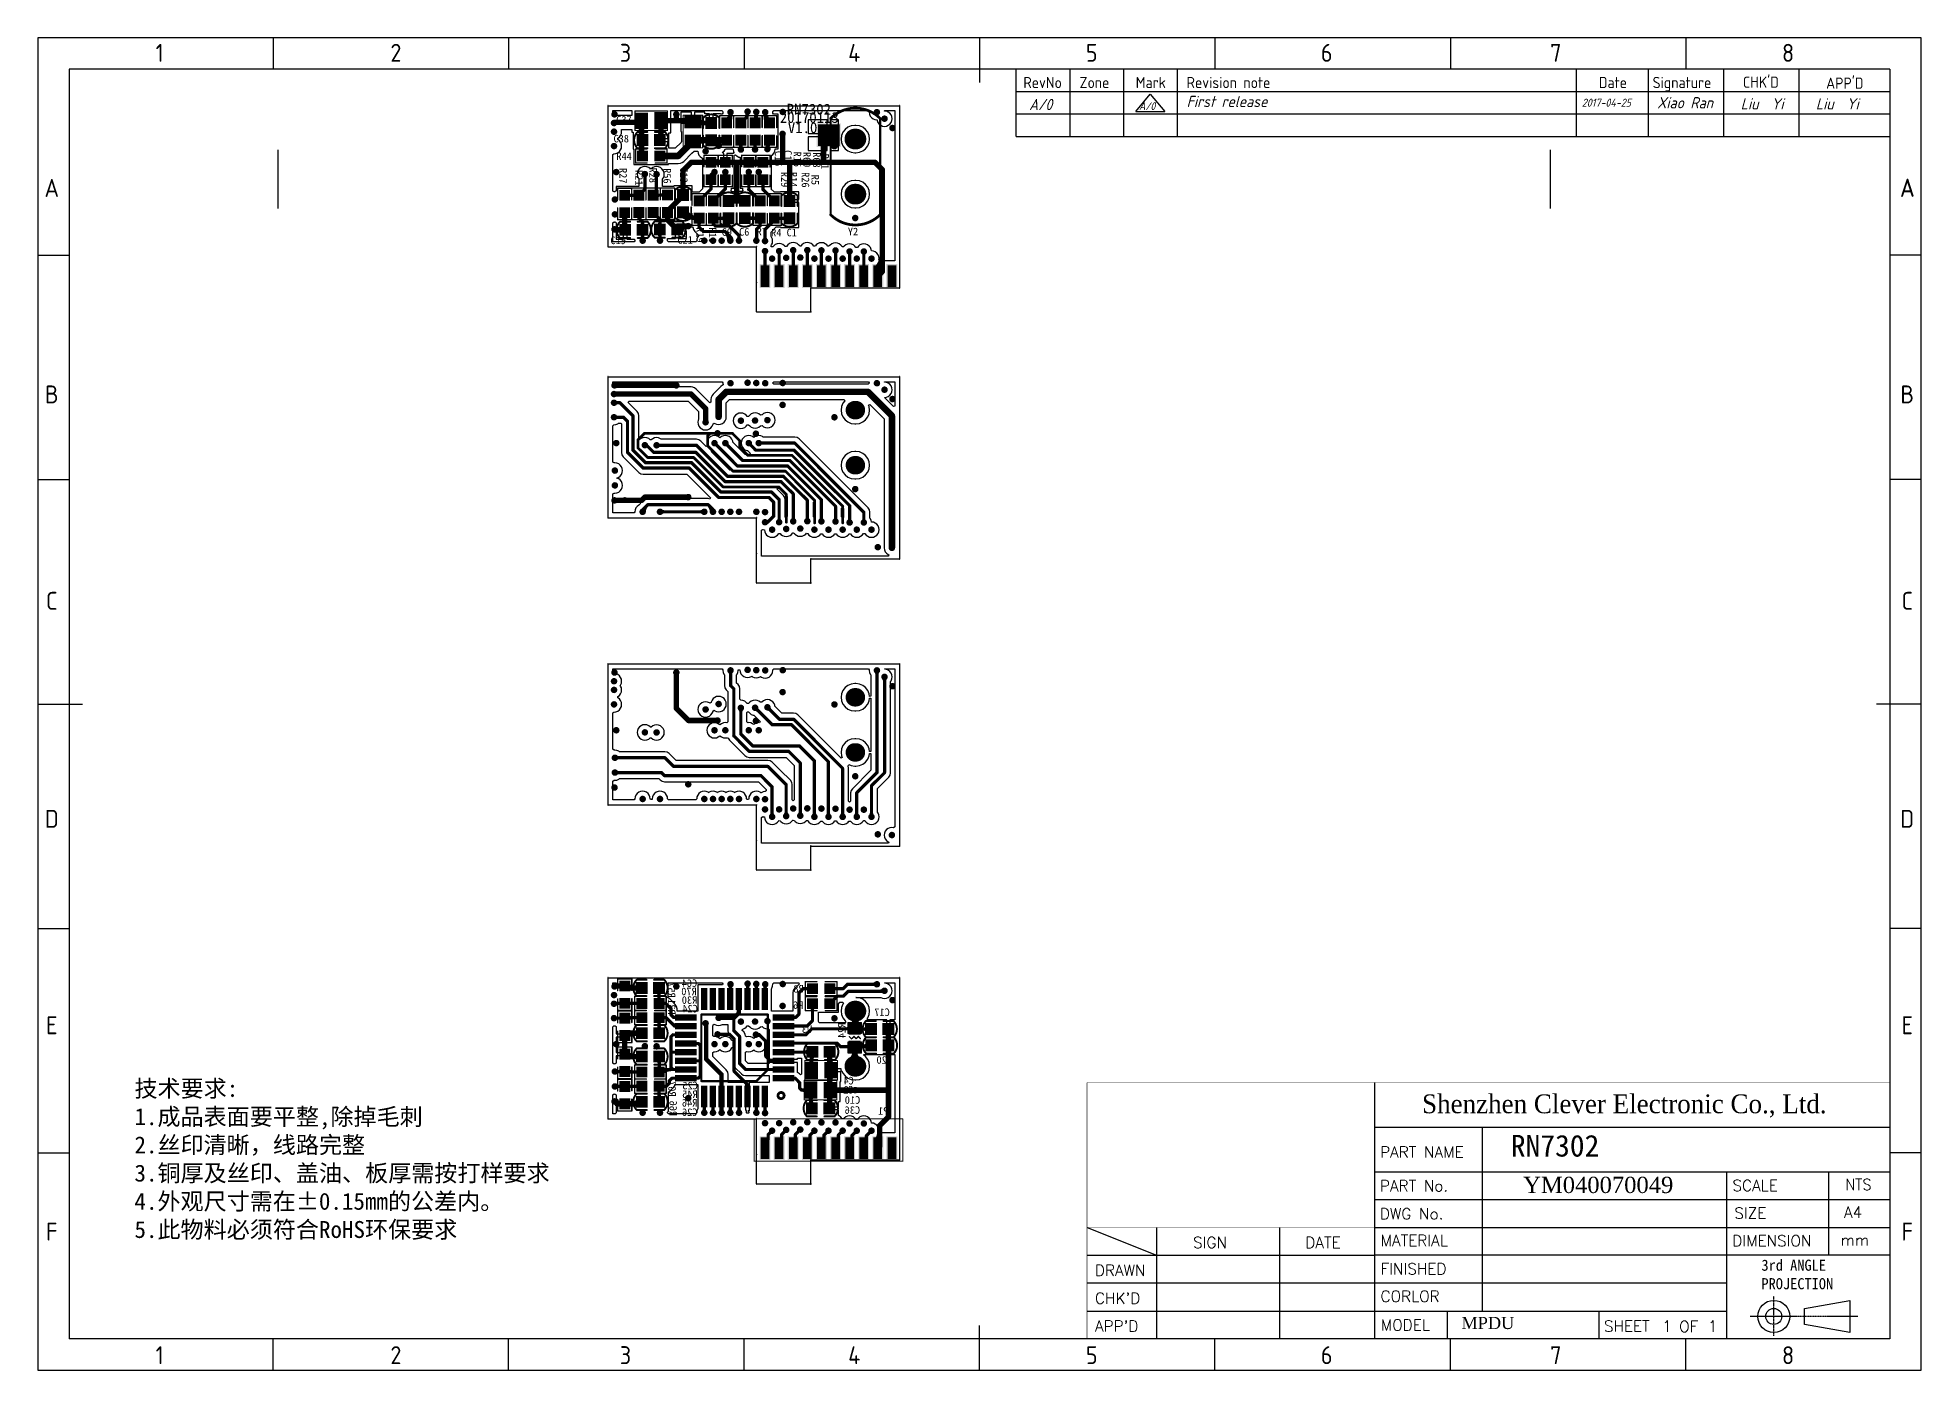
# Model space of a CAD drawing. Header units: inches. Extents: x 32166 to 66782, y 2386 to 7162.
# Drawn here: x 32166 to 34772, y 2386 to 4229 of the extents above.
import ezdxf
from ezdxf.enums import TextEntityAlignment as Align

# ---------------------------------------------------------------- set-up
doc = ezdxf.new("R2010")
doc.units = ezdxf.units.IN
doc.header["$LTSCALE"] = 0.64311
doc.header["$MEASUREMENT"] = 0
doc.linetypes.add('CENTER', pattern=[0.6, 0.375, -0.075, 0.075, -0.075])
doc.layers.get('0').update_dxf_attribs({"linetype": 'CONTINUOUS'})
for name, color, linetype in [('BOTTOMLAYER', 5, 'CONTINUOUS'), ('BOTTOMOVERLAY', 54, 'CONTINUOUS'), ('BOTTOMPASTE', 16, 'CONTINUOUS'), ('BOTTOMSOLDER', 6, 'CONTINUOUS'), ('KEEPOUTLAYER', 6, 'CONTINUOUS'), ('MIDLAYER1', 16, 'CONTINUOUS'), ('MIDLAYER2', 76, 'CONTINUOUS'), ('MULTILAYER', 9, 'CONTINUOUS'), ('TOPLAYER', 1, 'CONTINUOUS'), ('TOPOVERLAY', 2, 'CONTINUOUS'), ('TOPPASTE', 8, 'CONTINUOUS'), ('TOPSOLDER', 216, 'CONTINUOUS')]:
    doc.layers.add(name, color=color, linetype=linetype)
doc.styles.add('gb', font='gbeitc.shx', dxfattribs={"bigfont": 'gbcbig.shx'})
doc.styles.add('ISO Proportional', font='isocp')
doc.styles.add('ROMANS', font='romans', dxfattribs={"width": 0.95})
doc.styles.get("Standard").update_dxf_attribs({"font": 'txt', "width": 0.8})
doc.styles.add('样式 1', font='')
doc.styles.get('样式 1').set_extended_font_data('SimSun')

msp = doc.modelspace()

# ---------------------------------------------------------------- texts
at = {"style": 'ISO Proportional'}
for s, p in [('1', (32334.9, 4207.7)), ('2', (32661.8, 4207.7)), ('3', (32979.4, 4207.7)), ('4', (33295.9, 4207.7)), ('5', (33624.5, 4207.7)), ('6', (33949.5, 4207.7)), ('7', (34266.4, 4207.7)), ('8', (34587.8, 4207.7)), ('A', (32185.7, 4020.8)), ('A', (34752.6, 4020.8)), ('A', (34753, 4021.2)), ('B', (32185.7, 3735.3)), ('B', (34752.6, 3735.3)), ('C', (32185.7, 3449.9)), ('C', (34752.6, 3449.9)), ('D', (32185.7, 3148.4)), ('D', (34752.6, 3148.4)), ('E', (32185.7, 2863)), ('E', (34752.6, 2863)), ('F', (32185.7, 2577.6)), ('F', (34752.6, 2577.6)), ('1', (32334.9, 2406.8)), ('2', (32661.8, 2406.8)), ('3', (32979.4, 2406.8)), ('4', (33295.9, 2406.8)), ('5', (33624.5, 2406.8)), ('6', (33949.5, 2406.8)), ('7', (34266.4, 2406.8)), ('8', (34587.8, 2406.8))]:
    msp.add_text(s, height=24.8, dxfattribs=at).set_placement(p, align=Align.MIDDLE)
for s, height, p in [('RevNo', 15.51, (33529.9, 4166.6)), ('Zone', 15.51, (33607.6, 4166.6)), ('Mark', 15.51, (33685.3, 4166.6)), ('Revision note', 15.511, (33755.7, 4166.6)), ('Date', 15.51, (34325.9, 4166.6)), ('Signature', 15.51, (34400.4, 4166.6))]:
    msp.add_text(s, height=height, dxfattribs=at).set_placement(p, align=Align.MIDDLE_LEFT)
for s, height, style, p in [("CHK'D", 15.51, 'ISO Proportional', (34525.3, 4159.3)), ("APP'D", 15.51, 'ISO Proportional', (34640.4, 4158)), ('PART NAME', 15.41, 'ROMANS', (34023.4, 2679.9)), ('PART No.', 15.41, 'ROMANS', (34023.1, 2633.2)), ('SCALE', 15.41, 'ROMANS', (34510.9, 2633.7)), ('DWG No.', 15.41, 'ROMANS', (34023.1, 2594.7)), ('SIZE', 15.41, 'ROMANS', (34513.4, 2595.6)), ('A4', 15.41, 'ROMANS', (34665.1, 2596.8)), ('SIGN', 15.41, 'ROMANS', (33764.6, 2554.9)), ('DATE', 15.41, 'ROMANS', (33919.9, 2554.9)), ('MATERIAL ', 15.41, 'ROMANS', (34024, 2557.7)), ('DIMENSION', 15.41, 'ROMANS', (34510.6, 2557.3)), ('mm', 15.41, 'ROMANS', (34660.3, 2558.3)), ('DRAWN', 15.41, 'ROMANS', (33628.9, 2516.4)), ('FINISHED', 15.41, 'ROMANS', (34024, 2518.5)), ("CHK'D", 15.41, 'ROMANS', (33628.9, 2477.8)), ('CORLOR ', 15.41, 'ROMANS', (34024, 2480.5)), ("APP'D", 15.41, 'ROMANS', (33628.9, 2439.3)), ('MODEL ', 15.41, 'ROMANS', (34024.3, 2440.8)), ('SHEET', 15.41, 'ROMANS', (34333, 2439.3)), ('1', 15.4, 'ROMANS', (34413.8, 2439.2)), ('OF', 15.41, 'ROMANS', (34437.1, 2438.8)), ('1', 15.4, 'ROMANS', (34476.9, 2439.2))]:
    msp.add_text(s, height=height, dxfattribs=dict(style=style)).set_placement(p)
at = {"style": 'ISO Proportional', "oblique": 15}
for s, height, p in [('A/0', 15.51, (33537.7, 4136.2)), ('First release', 15.511, (33755.7, 4140.4)), ('2017-04-25', 11.17, (34302.4, 4138.7)), ('Xiao Ran', 15.51, (34406.7, 4138.7)), ('Liu  Yi', 15.51, (34522.2, 4137.2)), ('Liu  Yi', 15.51, (34626.2, 4137.2)), ('A/0', 10.86, (33689.8, 4133.9))]:
    msp.add_text(s, height=height, dxfattribs=at).set_placement(p, align=Align.MIDDLE_LEFT)
at = {"lineweight": -2, "insert": (32300.1, 2787.3), "char_height": 23.4, "attachment_point": 1, "style": 'gb'}
msp.add_mtext('{\\fSimSun|b0|i0|c134|p2;技术要求\\fSimSun|b0|i0|c0|p2;:\\fSimSun|b0|i0|c134|p2;\\P\\fSimSun|b0|i0|c0|p2;1.\\fSimSun|b0|i0|c134|p2;成品表面要平整\\fSimSun|b0|i0|c0|p2;,\\fSimSun|b0|i0|c134|p2;除掉毛刺\\P\\fSimSun|b0|i0|c0|p2;2.\\fSimSun|b0|i0|c134|p2;丝印清晰，线路完整\\P\\fSimSun|b0|i0|c0|p2;3.\\fSimSun|b0|i0|c134|p2;铜厚及丝印、盖油、板厚需按打样要求\\P\\fSimSun|b0|i0|c0|p2;4.\\fSimSun|b0|i0|c134|p2;外观尺寸需在±0.15mm的公差内。\\P\\fSimSun|b0|i0|c0|p2;5.\\fSimSun|b0|i0|c134|p2;此物料必须符合RoHS环保要求}', dxfattribs=at)
at = {"attachment_point": 1}
for s, insert, char_height, width, style in [('{\\fTimes New Roman|b0|i0|c0|p18;Shenzhen Clever Electronic Co., Ltd.}', (34081.4, 2767.4), 26.059, 701.192, 'ROMANS'), ('RN7302', (34204.2, 2711.4), 30, 594.411, '样式 1'), ('{\\ftimes new roman|b0|i0|c0|p18;YM0400700\\ftimes new roman|b0|i0|c186|p18;49}', (34221.3, 2653.5), 22.5, 393.706, '样式 1'), ('NTS', (34666.8, 2650.4), 15.41, 160.049, 'ROMANS'), ('{\\Ftxt|c0;3rd ANGLE\\PPROJECTION}', (34550.9, 2538.9), 15.362, 160.049, 'ROMANS'), ('{\\fTimes New Roman|b0|i0|c0|p18;MPDU}', (34135.9, 2459.7), 16.752, 160.049, '样式 1')]:
    msp.add_mtext(s, dxfattribs=dict(at, insert=insert, char_height=char_height, width=width, style=style))
at = {"layer": 'BOTTOMOVERLAY', "text_generation_flag": 2}
for s, rotation, p in [('R57', 270, (33037.9, 2901)), ('C64', 360, (33078.6, 2916)), ('R8', 360, (33226, 2908.3)), ('R31', 270, (33038.1, 2877.7)), ('R70', 360, (33078, 2904.6)), ('R30', 360, (33078.7, 2892.7)), ('R6', 360, (33225.6, 2885.7)), ('C24', 360, (33079.5, 2880.7)), ('C17', 360, (33345.1, 2875.8)), ('U3', 360, (33237.6, 2852.5)), ('R24', 90, (33283.8, 2866.5)), ('C20', 360, (33348.1, 2809.8)), ('C4', 360, (33295.3, 2781.1)), ('R67', 270, (33038.7, 2764.3)), ('R45', 360, (33079.2, 2762.4)), ('C25', 360, (33079.5, 2774.4)), ('C2', 360, (33295, 2768.5)), ('C10', 360, (33304.2, 2754.4)), ('R66', 270, (33040.2, 2737.3)), ('R46', 360, (33078.9, 2750.5)), ('C26', 360, (33079, 2737.6)), ('C36', 360, (33304, 2740.5)), ('P1', 360, (33343.3, 2739.4))]:
    msp.add_text(s, height=10.5, rotation=rotation, dxfattribs=at).set_placement(p)
at = {"layer": 'TOPOVERLAY'}
for s, height, rotation, p in [('C37', 10.5, 360, (32966.5, 4109.8)), ('20170113', 15, 360, (33192.9, 4110.8)), ('RN7302', 15, 360, (33202.5, 4122.2)), ('C38', 10.5, 360, (32962.8, 4083.8)), ('V1.0', 15, 360, (33204, 4096.7)), ('R44', 10.5, 360, (32966.8, 4059.5)), ('C16', 10.5, 270, (33186, 4072.1)), ('C12', 10.5, 270, (33198.9, 4073.1)), ('R15', 10.5, 270, (33212.1, 4071.2)), ('R69', 10.5, 270, (33225.3, 4070.7)), ('R68', 10.5, 270, (33238.9, 4070.3)), ('R11', 10.5, 270, (33250.3, 4068.2)), ('R27', 10.5, 270, (32971, 4048.4)), ('R21', 10.5, 270, (32992.9, 4045.7)), ('R28', 10.5, 270, (33012.4, 4049.1)), ('R56', 10.5, 270, (33031.9, 4048.2)), ('C13', 10.5, 270, (33055, 4049.4)), ('R29', 10.5, 270, (33194.7, 4043.1)), ('R14', 10.5, 270, (33206.4, 4043.1)), ('R26', 10.5, 270, (33223.3, 4042.7)), ('R5', 10.5, 270, (33236.7, 4039.1)), ('R19', 10.5, 270, (33077.5, 3966.6)), ('R10', 10.5, 270, (33094.8, 3966.3)), ('C9', 10.5, 360, (33112.5, 3954.6)), ('C6', 10.5, 360, (33136.5, 3954.9)), ('R7', 10.5, 360, (33160.8, 3955.2)), ('R4', 10.5, 360, (33180.9, 3953.7)), ('C1', 10.5, 360, (33202.3, 3953.9)), ('Y2', 10.5, 360, (33287, 3955.4)), ('C19', 10.5, 360, (32958.6, 3943.1)), ('C21', 10.5, 360, (33051.1, 3943.7))]:
    msp.add_text(s, height=height, rotation=rotation, dxfattribs=at).set_placement(p)

# ---------------------------------------------------------------- linework, layer by layer
for p, q in [((32491.9, 4228.6), (32491.9, 4185.2)), ((32817.7, 4228.6), (32817.7, 4185.2)), ((33143.4, 4228.6), (33143.4, 4185.2)), ((33469.2, 4228.6), (33469.2, 4166.6)), ((33794.9, 4228.6), (33794.9, 4185.2)), ((34120.6, 4228.6), (34120.6, 4185.2)), ((34446.4, 4228.6), (34446.4, 4185.2)), ((34728.7, 4185.2), (32209.6, 4185.2)), ((32209.6, 4185.2), (32209.6, 2429.3)), ((33519.9, 4092.1), (33519.9, 4185.2)), ((33594.4, 4092.1), (33594.4, 4185.2)), ((33668.9, 4092.1), (33668.9, 4185.2)), ((33743.3, 4092.1), (33743.3, 4185.2)), ((34295, 4092.1), (34295, 4185.2)), ((34394.8, 4092.1), (34394.8, 4185.2)), ((34498.8, 4092.1), (34498.8, 4185.2)), ((34602.9, 4092.1), (34602.9, 4185.2)), ((34728.7, 4185.2), (34728.7, 2429.3)), ((33519.9, 4154.2), (34728.7, 4154.2)), ((33685.3, 4126.4), (33705.3, 4150.4)), ((33705.3, 4150.4), (33725.4, 4126.4)), ((33519.9, 4123.1), (34728.7, 4123.1)), ((33685.3, 4126.4), (33725.4, 4126.4)), ((33519.9, 4092.1), (34728.7, 4092.1)), ((32166.2, 3927.7), (32209.6, 3927.7)), ((34772.1, 3927.7), (34728.7, 3927.7)), ((32166.2, 3617.5), (32209.6, 3617.5)), ((34772.1, 3617.5), (34728.7, 3617.5)), ((32166.2, 3307.2), (32228.3, 3307.2)), ((34772.1, 3307.2), (34710.1, 3307.2)), ((32166.2, 2997), (32209.6, 2997)), ((32166.2, 2997), (32209.6, 2997)), ((34772.1, 2997), (34728.7, 2997)), ((34772.1, 2997), (34728.7, 2997)), ((34015.8, 2783.8), (34015.8, 2429.3)), ((34015.8, 2722.1), (34728.7, 2722.1)), ((34164.7, 2722.1), (34164.7, 2467.8)), ((32166.2, 2686.8), (32209.6, 2686.8)), ((34772.1, 2686.8), (34728.7, 2686.8)), ((34015.8, 2660.5), (34728.7, 2660.5)), ((34502.5, 2660.5), (34502.5, 2429.3)), ((34643.5, 2660.5), (34643.5, 2544.9)), ((34015.8, 2622), (34728.7, 2622)), ((33617.9, 2583.4), (33714.1, 2544.9)), ((33714.1, 2583.4), (33714.1, 2429.3)), ((33884.6, 2429.3), (33884.6, 2583.4)), ((34015.8, 2583.4), (34728.7, 2583.4)), ((33617.9, 2544.9), (34015.8, 2544.9)), ((34728.7, 2544.9), (34015.8, 2544.9)), ((34502.5, 2506.4), (33617.9, 2506.4)), ((33617.9, 2467.8), (34502.5, 2467.8)), ((34116.3, 2467.8), (34116.3, 2429.3)), ((34325.8, 2467.8), (34325.8, 2429.3)), ((34728.7, 2429.3), (32209.6, 2429.3)), ((32491.9, 2385.9), (32491.9, 2429.3)), ((32817.7, 2385.9), (32817.7, 2429.3)), ((33143.4, 2385.9), (33143.4, 2429.3)), ((33469.2, 2385.9), (33469.2, 2447.9)), ((33794.9, 2385.9), (33794.9, 2429.3)), ((34120.6, 2385.9), (34120.6, 2429.3)), ((34446.4, 2385.9), (34446.4, 2429.3))]:
    msp.add_line(p, q)
at = {"linetype": 'CENTER', "ltscale": 6}
msp.add_line((34684.1, 2460.4), (34535.2, 2460.4), dxfattribs=at)
for points in [[(32166.2, 2385.9), (34772.1, 2385.9), (34772.1, 4228.6), (32166.2, 4228.6)], [(34610.3, 2449.3), (34610.3, 2460.4), (34610.3, 2471.5), (34673.4, 2482.6), (34673.4, 2460.4), (34673.4, 2438.2)]]:
    msp.add_lwpolyline(points, close=True)
at = {"const_width": 0.771}
for points in [[(33617.9, 2783.8), (34015.8, 2783.8)], [(33617.9, 2429.3), (33617.9, 2783.8)], [(34015.8, 2783.8), (34728.7, 2783.8)], [(34015.8, 2429.3), (34015.8, 2783.8)], [(33617.9, 2583.4), (34015.8, 2583.4)]]:
    msp.add_lwpolyline(points, dxfattribs=at)
at = {"linetype": 'CENTER', "ltscale": 4}
msp.add_lwpolyline([(34568, 2433.6), (34568, 2460.9), (34568, 2488.3)], dxfattribs=at)
for radius in [22.2, 11.1]:
    msp.add_circle((34568, 2460.4), radius)
at = {"layer": 'BOTTOMLAYER'}
for p, q in [((32962.1, 2916.5), (32962.1, 2921.8)), ((32962.1, 2921.8), (32966.4, 2921.8)), ((32966.4, 2921.8), (32966.4, 2919.6)), ((32966.4, 2919.6), (32978.4, 2919.6)), ((32978.4, 2919.6), (32978.4, 2915.1)), ((33038.4, 2901.9), (33038.4, 2921.8)), ((33038.4, 2921.8), (33113, 2921.8)), ((33091.5, 2918.8), (33079.5, 2918.8)), ((33079.5, 2918.8), (33079.5, 2882.7)), ((33109.2, 2918.8), (33091.5, 2918.8)), ((33091.5, 2918.8), (33091.5, 2918.8)), ((33113.4, 2918.8), (33109.2, 2918.8)), ((33109.2, 2918.8), (33109.2, 2918.8)), ((33113, 2921.8), (33114.2, 2920.4)), ((33114.2, 2919.7), (33113.4, 2918.8)), ((33114.2, 2920.4), (33114.2, 2919.7)), ((33183, 2917), (33183.3, 2919.7)), ((33183.3, 2920.4), (33184.5, 2921.8)), ((33183.3, 2919.7), (33183.3, 2920.4)), ((33184.5, 2921.8), (33219.3, 2921.8)), ((33219.2, 2919.5), (33213.3, 2913.7)), ((33219.9, 2920), (33219.2, 2919.5)), ((33219.3, 2921.8), (33219.9, 2920)), ((33337.8, 2921.4), (33338.1, 2921.8)), ((33337.8, 2921.3), (33337.8, 2921.4)), ((33340.5, 2920.9), (33337.8, 2921.3)), ((33338.1, 2921.8), (33351.9, 2921.8)), ((33343, 2919.9), (33340.5, 2920.9)), ((33345.2, 2918.2), (33343, 2919.9)), ((33351.9, 2921.8), (33351.9, 2870.4)), ((32963.5, 2915.3), (32962.1, 2916.5)), ((32965, 2915.1), (32963.5, 2915.3)), ((32966.4, 2916.4), (32965, 2915.1)), ((32966.4, 2915.1), (32966.4, 2916.4)), ((32978.4, 2915.1), (32966.4, 2915.1)), ((33037.9, 2901), (33037.9, 2901.9)), ((33037.9, 2901.9), (33038.4, 2901.9)), ((33038.3, 2900.9), (33037.9, 2901)), ((33041, 2899.1), (33038.3, 2900.9)), ((33048.3, 2891.8), (33041, 2899.1)), ((33181.2, 2913.5), (33181.9, 2914.4)), ((33181.2, 2882.7), (33181.2, 2913.5)), ((33181.9, 2914.4), (33183, 2917)), ((33211.5, 2910.9), (33210.8, 2907.7)), ((33210.8, 2907.7), (33210.8, 2882.7)), ((33213.3, 2913.7), (33211.5, 2910.9)), ((33274.1, 2892.1), (33274.2, 2892.9)), ((33274.2, 2892.9), (33274.4, 2893.3)), ((33274.2, 2892.9), (33274.2, 2892.9)), ((33274.2, 2892.9), (33274.2, 2892.9)), ((33274.4, 2893.3), (33275.9, 2894.8)), ((33275.9, 2894.8), (33280.3, 2894.8)), ((33280.3, 2894.8), (33281.2, 2893.1)), ((33281.2, 2893.1), (33280.3, 2892)), ((33298.2, 2901.5), (33298.3, 2901.6)), ((33298.5, 2901.4), (33298.2, 2901.5)), ((33298.3, 2901.6), (33332.4, 2901.6)), ((33303.1, 2900.8), (33298.5, 2901.4)), ((33298.5, 2901.4), (33298.5, 2901.4)), ((33298.5, 2901.4), (33298.5, 2901.4)), ((33307.7, 2898.9), (33303.1, 2900.8)), ((33311.6, 2895.9), (33307.7, 2898.9)), ((33314.6, 2892), (33311.6, 2895.9)), ((33332.4, 2901.6), (33332.5, 2901.5)), ((33332.5, 2901.5), (33335, 2900.5)), ((33335, 2900.5), (33337.8, 2900.1)), ((33337.8, 2900.1), (33340.5, 2900.5)), ((33340.5, 2900.5), (33343, 2901.5)), ((33343, 2901.5), (33345.2, 2903.2)), ((33346.9, 2916), (33345.2, 2918.2)), ((33345.2, 2903.2), (33346.9, 2905.4)), ((33348, 2913.5), (33346.9, 2916)), ((33346.9, 2905.4), (33348, 2908)), ((33348.3, 2910.7), (33348, 2913.5)), ((33348, 2908), (33348.3, 2910.7)), ((33050.2, 2889), (33048.3, 2891.8)), ((33050.8, 2885.8), (33050.2, 2889)), ((33050.8, 2882.7), (33050.8, 2885.8)), ((33079.5, 2882.7), (33050.8, 2882.7)), ((33210.8, 2882.7), (33181.2, 2882.7)), ((33246.2, 2868), (33246.5, 2869.5)), ((33247.4, 2866.5), (33246.2, 2868)), ((33246.5, 2869.5), (33246.5, 2880.9)), ((33246.5, 2880.9), (33274.1, 2880.9)), ((33274.1, 2880.9), (33274.1, 2892.1)), ((33278.4, 2887.5), (33277.8, 2882.6)), ((33277.8, 2882.6), (33278.4, 2877.7)), ((33280.3, 2892), (33278.4, 2887.5)), ((33278.4, 2877.7), (33280.3, 2873.1)), ((33280.3, 2873.1), (33283.3, 2869.2)), ((33283.3, 2869.2), (33283.8, 2868.8)), ((33283.8, 2868.8), (33283.8, 2866.5)), ((33313.8, 2872.1), (33314.6, 2873.1)), ((33314.6, 2870.4), (33313.8, 2872.1)), ((33316.5, 2887.5), (33314.6, 2892)), ((33314.6, 2873.1), (33316.5, 2877.7)), ((33340.8, 2870.4), (33314.6, 2870.4)), ((33317.1, 2882.6), (33316.5, 2887.5)), ((33316.5, 2877.7), (33317.1, 2882.6)), ((33340.8, 2857.7), (33340.8, 2870.4)), ((33351.9, 2870.4), (33345.3, 2870.4)), ((33345.3, 2870.4), (33345.3, 2857.7)), ((32962.1, 2861), (32963.5, 2862.2)), ((32962.1, 2810.7), (32962.1, 2861)), ((32963.5, 2862.2), (32965, 2862.4)), ((32965, 2862.4), (32966.4, 2861.1)), ((32966.4, 2861.1), (32966.4, 2860.8)), ((32966.4, 2860.8), (32966.4, 2851)), ((32966.4, 2851), (32978.4, 2851)), ((32978.4, 2846.5), (32966.4, 2846.5)), ((32966.4, 2846.5), (32966.4, 2836.8)), ((32978.4, 2851), (32978.4, 2846.5)), ((33100.2, 2862.2), (33100.5, 2863)), ((33100.2, 2848.6), (33100.2, 2862.2)), ((33101.6, 2847.4), (33100.2, 2848.6)), ((33100.5, 2863), (33100.6, 2863.8)), ((33100.6, 2863.8), (33102.3, 2864.5)), ((33102.6, 2847.5), (33101.6, 2847.4)), ((33102.3, 2864.5), (33103, 2864)), ((33105.3, 2847.1), (33102.6, 2847.5)), ((33103, 2864), (33105.5, 2863)), ((33107.8, 2846.1), (33105.3, 2847.1)), ((33105.5, 2863), (33108.3, 2862.6)), ((33110, 2844.4), (33107.8, 2846.1)), ((33108.3, 2862.6), (33111, 2863)), ((33110.1, 2844.4), (33110, 2844.4)), ((33112.3, 2846.1), (33110.1, 2844.4)), ((33111, 2863), (33113.5, 2864)), ((33114.8, 2847.1), (33112.3, 2846.1)), ((33113.5, 2864), (33120.8, 2864)), ((33117.6, 2847.5), (33114.8, 2847.1)), ((33120.3, 2847.1), (33117.6, 2847.5)), ((33122.8, 2846.1), (33120.3, 2847.1)), ((33120.8, 2864), (33120.8, 2855.7)), ((33120.8, 2855.7), (33121.5, 2852.4)), ((33121.5, 2852.4), (33123.3, 2849.7)), ((33125, 2844.4), (33122.8, 2846.1)), ((33123.3, 2849.7), (33128.8, 2844.2)), ((33126.7, 2842.2), (33125, 2844.4)), ((33126.9, 2841.7), (33126.7, 2842.2)), ((33128.8, 2842.1), (33126.9, 2841.7)), ((33128.8, 2844.2), (33128.8, 2842.1)), ((33140.9, 2855.9), (33141.5, 2857.7)), ((33143.1, 2853.7), (33140.9, 2855.9)), ((33141.5, 2857.7), (33141.7, 2857.7)), ((33141.7, 2857.7), (33144.3, 2858.8)), ((33145, 2850.9), (33143.1, 2853.7)), ((33144.3, 2858.8), (33146.5, 2860.5)), ((33145.6, 2847.7), (33145, 2850.9)), ((33147.2, 2847.1), (33145.6, 2847.7)), ((33145.6, 2847.7), (33145.6, 2847.7)), ((33146.5, 2860.5), (33147.9, 2862.4)), ((33150, 2847.5), (33147.2, 2847.1)), ((33147.9, 2862.4), (33149.8, 2862.4)), ((33149.8, 2862.4), (33151.2, 2860.6)), ((33152.7, 2847.1), (33150, 2847.5)), ((33151.2, 2860.6), (33153.4, 2858.9)), ((33155.2, 2846.1), (33152.7, 2847.1)), ((33153.4, 2858.9), (33155.9, 2857.9)), ((33156.9, 2844.9), (33155.2, 2846.1)), ((33155.9, 2857.9), (33158.7, 2857.5)), ((33158.5, 2846.1), (33156.9, 2844.9)), ((33161, 2847.1), (33158.5, 2846.1)), ((33158.7, 2857.5), (33161.4, 2857.9)), ((33163.8, 2847.5), (33161, 2847.1)), ((33161.4, 2857.9), (33163.9, 2858.9)), ((33166.5, 2847.1), (33163.8, 2847.5)), ((33163.9, 2858.9), (33166.1, 2860.6)), ((33166.1, 2860.6), (33166.4, 2861)), ((33166.4, 2861), (33168.3, 2861.2)), ((33169, 2846.1), (33166.5, 2847.1)), ((33168.3, 2861.2), (33170.5, 2859.5)), ((33171.2, 2844.4), (33169, 2846.1)), ((33170.5, 2859.5), (33173, 2858.5)), ((33172.9, 2842.2), (33171.2, 2844.4)), ((33174, 2839.7), (33172.9, 2842.2)), ((33173, 2858.5), (33175.8, 2858.1)), ((33175.8, 2858.1), (33176.9, 2858.3)), ((33176.9, 2858.3), (33178.4, 2857)), ((33178.4, 2857), (33178.4, 2841)), ((33178.4, 2841), (33178.4, 2841)), ((33178.4, 2841), (33178.4, 2834.7)), ((33283.8, 2866.5), (33247.4, 2866.5)), ((33345.3, 2857.7), (33340.8, 2857.7)), ((32966.4, 2836.8), (32966.4, 2836.8)), ((32966.4, 2836.8), (32966.4, 2835)), ((32966.4, 2835), (32966.4, 2835)), ((32966.4, 2835), (32966.4, 2825.2)), ((32966.4, 2825.2), (32978.4, 2825.2)), ((32978.4, 2820.7), (32966.4, 2820.7)), ((32966.4, 2820.7), (32966.4, 2811)), ((32978.4, 2825.2), (32978.4, 2820.7)), ((33100.2, 2825.2), (33101.6, 2826.4)), ((33100.2, 2819.9), (33100.2, 2825.2)), ((33118.9, 2801.3), (33100.2, 2819.9)), ((33101.6, 2826.4), (33102.6, 2826.3)), ((33102.6, 2826.3), (33105.3, 2826.7)), ((33105.3, 2826.7), (33107.8, 2827.7)), ((33107.8, 2827.7), (33110, 2829.4)), ((33110, 2829.4), (33110.1, 2829.4)), ((33110.1, 2829.4), (33112.3, 2827.7)), ((33112.3, 2827.7), (33114.8, 2826.7)), ((33114.8, 2826.7), (33117.6, 2826.3)), ((33117.6, 2826.3), (33120.3, 2826.7)), ((33120.3, 2826.7), (33122.8, 2827.7)), ((33122.8, 2827.7), (33125, 2829.4)), ((33125, 2829.4), (33126.7, 2831.6)), ((33126.7, 2831.6), (33126.9, 2832.1)), ((33126.9, 2832.1), (33128.8, 2831.7)), ((33128.8, 2831.7), (33128.8, 2810.2)), ((33145.6, 2825.6), (33147.2, 2826.7)), ((33145.6, 2813.7), (33145.6, 2825.6)), ((33147.2, 2826.7), (33147.2, 2826.7)), ((33147.2, 2826.7), (33150, 2826.3)), ((33150, 2826.3), (33152.7, 2826.7)), ((33152.7, 2826.7), (33155.2, 2827.7)), ((33155.2, 2827.7), (33156.9, 2829)), ((33156.9, 2829), (33158.5, 2827.7)), ((33158.5, 2827.7), (33161, 2826.7)), ((33161, 2826.7), (33163.8, 2826.3)), ((33163.8, 2826.3), (33166.5, 2826.7)), ((33166.5, 2826.7), (33169, 2827.7)), ((33169, 2827.7), (33171.2, 2829.4)), ((33171.2, 2829.4), (33172.9, 2831.6)), ((33172.9, 2831.6), (33174, 2834.2)), ((33174.3, 2836.9), (33174, 2839.7)), ((33174, 2834.2), (33174.3, 2836.9)), ((33178.4, 2834.7), (33178.4, 2834.7)), ((33178.4, 2834.7), (33178.4, 2817)), ((33178.4, 2817), (33178.4, 2817)), ((33178.4, 2817), (33178.4, 2816.1)), ((33178.4, 2816.1), (33217.4, 2816.1)), ((33217.4, 2816.1), (33217.4, 2817.4)), ((33217.4, 2817.4), (33223.1, 2817.4)), ((33223.1, 2817.4), (33223.1, 2817.3)), ((33223.1, 2817.3), (33223.1, 2817.3)), ((33223.1, 2817.3), (33223.1, 2795.3)), ((33309.2, 2821.6), (33309.2, 2822.5)), ((33309.2, 2822.5), (33341.1, 2822.5)), ((33311.6, 2819.7), (33309.2, 2821.6)), ((33314.6, 2815.8), (33311.6, 2819.7)), ((33316.5, 2811.3), (33314.6, 2815.8)), ((33341.1, 2822.5), (33341.1, 2835.2)), ((33341.1, 2835.2), (33345.6, 2835.2)), ((33345.6, 2835.2), (33345.6, 2822.5)), ((33345.6, 2822.5), (33351.9, 2822.5)), ((33351.9, 2822.5), (33351.9, 2714.1)), ((32963.6, 2809.4), (32962.1, 2810.7)), ((32964.7, 2809.6), (32963.6, 2809.4)), ((32965, 2809.5), (32964.7, 2809.6)), ((32966.4, 2810.8), (32965, 2809.5)), ((32966.4, 2811), (32966.4, 2810.8)), ((33120.9, 2798.3), (33118.9, 2801.3)), ((33121.6, 2794.8), (33120.9, 2798.3)), ((33121.6, 2783.8), (33121.6, 2794.8)), ((33128.8, 2810.2), (33129.4, 2807)), ((33129.4, 2807), (33131.3, 2804.3)), ((33131.3, 2804.3), (33139.7, 2795.9)), ((33139.7, 2795.9), (33142.4, 2794)), ((33142.4, 2794), (33145.6, 2793.4)), ((33149.1, 2810.2), (33145.6, 2813.7)), ((33145.6, 2793.4), (33178.4, 2793.4)), ((33178.4, 2810.2), (33149.1, 2810.2)), ((33217.4, 2811.6), (33178.4, 2811.6)), ((33178.4, 2811.6), (33178.4, 2810.7)), ((33178.4, 2810.7), (33178.4, 2810.7)), ((33178.4, 2810.7), (33178.4, 2810.2)), ((33178.4, 2793.4), (33178.4, 2793)), ((33178.4, 2793), (33178.4, 2793)), ((33178.4, 2793), (33178.4, 2783.8)), ((33217.4, 2805), (33217.4, 2811.6)), ((33217.4, 2798.7), (33217.4, 2805)), ((33217.4, 2805), (33217.4, 2805)), ((33217.4, 2797.6), (33217.4, 2798.7)), ((33217.4, 2798.7), (33217.4, 2798.7)), ((33220.1, 2795.8), (33217.4, 2797.6)), ((33221.3, 2794.5), (33220.1, 2795.8)), ((33223.1, 2795.3), (33221.3, 2794.5)), ((33263.6, 2798.5), (33263.6, 2803)), ((33263.6, 2803), (33277.1, 2803)), ((33277.1, 2798.5), (33263.6, 2798.5)), ((33277.1, 2803), (33277.1, 2799.9)), ((33277.1, 2799.9), (33278.9, 2800.2)), ((33277.1, 2785), (33277.1, 2798.5)), ((33278.9, 2800.2), (33280.3, 2796.9)), ((33280.3, 2796.9), (33283.3, 2793)), ((33283.3, 2793), (33287.2, 2790)), ((33287.2, 2790), (33291.8, 2788.1)), ((33303.1, 2788.1), (33307.7, 2790)), ((33307.7, 2790), (33311.6, 2793)), ((33311.6, 2793), (33314.6, 2796.9)), ((33314.6, 2796.9), (33316.5, 2801.5)), ((33317.1, 2806.4), (33316.5, 2811.3)), ((33316.5, 2801.5), (33317.1, 2806.4)), ((32962.1, 2766.7), (32963.6, 2768)), ((32962.1, 2740.6), (32962.1, 2766.7)), ((32963.6, 2768), (32964.7, 2767.8)), ((32964.7, 2767.8), (32965, 2767.9)), ((32965, 2767.9), (32966.4, 2766.6)), ((32966.4, 2766.6), (32966.4, 2766.4)), ((32966.4, 2766.4), (32966.4, 2756.7)), ((33038.8, 2769.8), (33038.8, 2770.9)), ((33038.8, 2770.9), (33039.2, 2770.9)), ((33038.8, 2744.4), (33038.8, 2769.8)), ((33038.8, 2769.8), (33038.8, 2769.8)), ((33039.2, 2770.9), (33041.9, 2772.8)), ((33041.9, 2772.8), (33045.8, 2776.7)), ((33045.8, 2776.7), (33047.6, 2779.4)), ((33047.6, 2779.4), (33047.9, 2781)), ((33047.9, 2781), (33079.5, 2781)), ((33079.5, 2781), (33079.5, 2747.6)), ((33133.2, 2783.8), (33121.6, 2783.8)), ((33139.5, 2783.8), (33133.2, 2783.8)), ((33133.2, 2783.8), (33133.2, 2783.8)), ((33146.1, 2783.8), (33139.5, 2783.8)), ((33139.5, 2783.8), (33139.5, 2783.8)), ((33146.1, 2764.3), (33146.1, 2783.8)), ((33146.1, 2746), (33146.1, 2764.3)), ((33169.2, 2783.8), (33150.6, 2783.8)), ((33150.6, 2783.8), (33150.6, 2764.3)), ((33150.6, 2764.3), (33150.6, 2745.7)), ((33178.4, 2783.8), (33169.2, 2783.8)), ((33169.2, 2783.8), (33169.2, 2783.8)), ((33262.7, 2771.1), (33262.7, 2775.6)), ((33262.7, 2775.6), (33276.2, 2775.6)), ((33276.2, 2771.1), (33262.7, 2771.1)), ((33276.2, 2775.6), (33276.2, 2785)), ((33276.2, 2785), (33277.1, 2785)), ((33276.2, 2757.6), (33276.2, 2771.1)), ((33291.8, 2788.1), (33296.7, 2787.4)), ((33296.7, 2787.4), (33298.2, 2787.4)), ((33298.2, 2787.4), (33303.1, 2788.1)), ((32965.1, 2740.6), (32962.1, 2740.6)), ((32966.4, 2741.9), (32965.1, 2740.6)), ((32966.4, 2756.7), (32978.4, 2756.7)), ((32978.4, 2752.2), (32966.4, 2752.2)), ((32966.4, 2752.2), (32966.4, 2742.4)), ((32966.4, 2742.4), (32966.4, 2742.4)), ((32966.4, 2742.4), (32966.4, 2741.9)), ((32978.4, 2756.7), (32978.4, 2752.2)), ((33037.5, 2743), (33038.8, 2744.4)), ((33037.7, 2742), (33037.5, 2743)), ((33038.9, 2740.6), (33037.7, 2742)), ((33038.8, 2744.4), (33038.8, 2744.4)), ((33076.7, 2740.6), (33038.9, 2740.6)), ((33077.9, 2742), (33076.7, 2740.6)), ((33078.2, 2744.7), (33077.9, 2742)), ((33079.3, 2747.3), (33078.2, 2744.7)), ((33079.5, 2747.6), (33079.3, 2747.3)), ((33146.6, 2744.8), (33146.1, 2746)), ((33146.8, 2744.8), (33146.6, 2744.8)), ((33146.7, 2744.7), (33146.8, 2744.8)), ((33147, 2742), (33146.7, 2744.7)), ((33147.5, 2741.4), (33147, 2742)), ((33149.4, 2741.4), (33147.5, 2741.4)), ((33150.3, 2744.8), (33148.8, 2744.8)), ((33148.8, 2744.8), (33150, 2743.4)), ((33149.9, 2742), (33149.4, 2741.4)), ((33150, 2743.4), (33149.9, 2742)), ((33150.6, 2745.7), (33150.3, 2744.8)), ((33261.3, 2745.9), (33261.3, 2750.4)), ((33261.3, 2750.4), (33274, 2750.4)), ((33274, 2745.9), (33261.3, 2745.9)), ((33274, 2750.4), (33274, 2757.6)), ((33274, 2757.6), (33276.2, 2757.6)), ((33274, 2738.2), (33274, 2745.9)), ((33275.2, 2737.6), (33274, 2738.2)), ((33277.4, 2736), (33275.2, 2737.6)), ((33284.2, 2736.3), (33282, 2734.6)), ((33286.7, 2737.3), (33284.2, 2736.3)), ((33289.5, 2737.7), (33286.7, 2737.3)), ((33292.2, 2737.3), (33289.5, 2737.7)), ((33294.7, 2736.3), (33292.2, 2737.3)), ((33296.9, 2734.6), (33294.7, 2736.3)), ((33303.8, 2736.3), (33301.6, 2734.6)), ((33306.4, 2737.3), (33303.8, 2736.3)), ((33309.1, 2737.7), (33306.4, 2737.3)), ((33311.8, 2737.3), (33309.1, 2737.7)), ((33314.4, 2736.3), (33311.8, 2737.3)), ((33316.6, 2734.6), (33314.4, 2736.3)), ((33279.1, 2733.8), (33277.4, 2736)), ((33279.2, 2733.7), (33279.1, 2733.8)), ((33281.1, 2733.4), (33279.2, 2733.7)), ((33282, 2734.6), (33281.1, 2733.4)), ((33298.3, 2732.8), (33296.9, 2734.6)), ((33300.2, 2732.8), (33298.3, 2732.8)), ((33301.6, 2734.6), (33300.2, 2732.8)), ((33318.3, 2732.4), (33316.6, 2734.6)), ((33319.3, 2729.9), (33318.3, 2732.4)), ((33319.6, 2727.9), (33319.3, 2729.9)), ((33319.7, 2727.8), (33319.6, 2727.9)), ((33322.5, 2727.4), (33319.7, 2727.8)), ((33325, 2726.4), (33322.5, 2727.4)), ((33327.2, 2724.7), (33325, 2726.4)), ((33328.9, 2722.5), (33327.2, 2724.7)), ((33330, 2720), (33328.9, 2722.5)), ((33330.3, 2717.2), (33330, 2720)), ((33330.1, 2715.5), (33330.3, 2717.2)), ((33331.4, 2714.1), (33330.1, 2715.5)), ((33351.9, 2714.1), (33331.4, 2714.1))]:
    msp.add_line(p, q, dxfattribs=at)
for points, const_width in [([(32962, 2916.7, 1), (32966.5, 2916.7, 1)], 4.5), ([(32963, 2917.3, 1), (32966.7, 2917.3, 1)], 3.75), ([(32976.6, 2917.3, 1), (32980.3, 2917.3, 1)], 3.75), ([(32978.1, 2918.9, 1), (32981.9, 2918.9, 1)], 3.75), ([(32997.8, 2916.7, 1), (33001.5, 2916.7, 1)], 3.75), ([(33047.5, 2916.7, 1), (33052, 2916.7, 1)], 4.5), ([(33122.5, 2919.7, 1), (33127, 2919.7, 1)], 4.5), ([(33122, 2918.1, 1), (33124.3, 2918.1, 1)], 2.25), ([(33123.3, 2919.3, 1), (33125.5, 2919.3, 1)], 2.25), ([(33123.3, 2919.3, 1), (33125.5, 2919.3, 1)], 2.25), ([(33123.6, 2919.7, 1), (33125.9, 2919.7, 1)], 2.25), ([(33125.2, 2918.1, 1), (33127.5, 2918.1, 1)], 2.25), ([(33146.1, 2920.5, 1), (33150.6, 2920.5, 1)], 4.5), ([(33145.7, 2918.9, 1), (33147.9, 2918.9, 1)], 2.25), ([(33147.3, 2920.5, 1), (33149.5, 2920.5, 1)], 2.25), ([(33148.8, 2918.9, 1), (33151.1, 2918.9, 1)], 2.25), ([(33158.1, 2920.1, 1), (33162.6, 2920.1, 1)], 4.5), ([(33157.7, 2918.5, 1), (33159.9, 2918.5, 1)], 2.25), ([(33159.3, 2920.1, 1), (33161.5, 2920.1, 1)], 2.25), ([(33160.8, 2918.5, 1), (33163.1, 2918.5, 1)], 2.25), ([(33170.5, 2919.7, 1), (33175, 2919.7, 1)], 4.5), ([(33170, 2918.1, 1), (33172.3, 2918.1, 1)], 2.25), ([(33171.3, 2919.3, 1), (33173.5, 2919.3, 1)], 2.25), ([(33173.2, 2918.1, 1), (33175.5, 2918.1, 1)], 2.25), ([(33194.7, 2920, 1), (33199.2, 2920, 1)], 4.5), ([(33285.6, 2919.7, 1), (33287.9, 2919.7, 1)], 2.25), ([(33285.6, 2919.7, 1), (33287.9, 2919.7, 1)], 2.25), ([(33320.7, 2919.7, 1), (33322.9, 2919.7, 1)], 2.25), ([(33320.7, 2919.7, 1), (33322.9, 2919.7, 1)], 2.25), ([(33325, 2919.7, 1), (33329.5, 2919.7, 1)], 4.5), ([(33324.5, 2921.3, 1), (33326.8, 2921.3, 1)], 2.25), ([(33324.5, 2918.1, 1), (33326.8, 2918.1, 1)], 2.25), ([(33326.1, 2919.7, 1), (33328.4, 2919.7, 1)], 2.25), ([(32961.3, 2904.7, 1), (32965.8, 2904.7, 1)], 4.5), ([(32961.3, 2892.7, 1), (32965.8, 2892.7, 1)], 4.5), ([(32961.5, 2893.3, 1), (32963.7, 2893.3, 1)], 2.25), ([(32961.5, 2893.3, 1), (32963.7, 2893.3, 1)], 2.25), ([(32962.1, 2892.7, 1), (32964.3, 2892.7, 1)], 2.25), ([(32962.1, 2892.7, 1), (32964.3, 2892.7, 1)], 2.25), ([(32962.4, 2892.7, 1), (32964.6, 2892.7, 1)], 2.25), ([(32977.3, 2893.3, 1), (32979.6, 2893.3, 1)], 2.25), ([(32977.5, 2893.2, 1), (32979.7, 2893.2, 1)], 2.25), ([(32979.3, 2914.6, 1), (32983, 2914.6, 1)], 3.75), ([(32980, 2896, 1), (32982.2, 2896, 1)], 2.25), ([(32980, 2890.7, 1), (32982.2, 2890.7, 1)], 2.25), ([(32986, 2893.2, 1), (32988.2, 2893.2, 1)], 2.25), ([(32986.7, 2893.2, 1), (32989, 2893.2, 1)], 2.25), ([(32988.5, 2914.6, 1), (32992.3, 2914.6, 1)], 3.75), ([(32991.7, 2893.2, 1), (32994, 2893.2, 1)], 2.25), ([(32991.7, 2893.2, 1), (32994, 2893.2, 1)], 2.25), ([(32992.8, 2914.6, 1), (32996.6, 2914.6, 1)], 3.75), ([(32992.8, 2914.6, 1), (32996.6, 2914.6, 1)], 3.75), ([(32997.8, 2912.6, 1), (33001.5, 2912.6, 1)], 3.75), ([(32998.1, 2895.8, 1), (33000.4, 2895.8, 1)], 2.25), ([(32998.1, 2890.5, 1), (33000.4, 2890.5, 1)], 2.25), ([(32999.8, 2914.6, 1), (33003.6, 2914.6, 1)], 3.75), ([(33000.8, 2893.2, 1), (33003, 2893.2, 1)], 2.25), ([(33021.5, 2911.5, 1), (33023.7, 2911.5, 1)], 2.25), ([(33022.1, 2895.8, 1), (33024.4, 2895.8, 1)], 2.25), ([(33024.6, 2914.6, 1), (33026.8, 2914.6, 1)], 2.25), ([(33024.6, 2903.9, 1), (33026.8, 2903.9, 1)], 2.25), ([(33024.6, 2903.9, 1), (33026.8, 2903.9, 1)], 2.25), ([(33024.6, 2902.7, 1), (33026.8, 2902.7, 1)], 2.25), ([(33024.6, 2901.8, 1), (33026.8, 2901.8, 1)], 2.25), ([(33024.6, 2893.4, 1), (33026.8, 2893.4, 1)], 2.25), ([(33024.8, 2893.2, 1), (33027, 2893.2, 1)], 2.25), ([(33027.4, 2895.8, 1), (33029.7, 2895.8, 1)], 2.25), ([(33027.4, 2895.8, 1), (33029.7, 2895.8, 1)], 2.25), ([(33027.4, 2890.5, 1), (33029.7, 2890.5, 1)], 2.25), ([(33027.7, 2911.5, 1), (33030, 2911.5, 1)], 2.25), ([(33033.8, 2893.2, 1), (33036.1, 2893.2, 1)], 2.25), ([(33033.8, 2893.2, 1), (33036.1, 2893.2, 1)], 2.25), ([(33033.9, 2893.2, 1), (33036.2, 2893.2, 1)], 2.25), ([(33033.9, 2893.2, 1), (33036.2, 2893.2, 1)], 2.25), ([(33123.3, 2915.2, 1), (33125.5, 2915.2, 1)], 2.25), ([(33123.3, 2913.4, 1), (33125.5, 2913.4, 1)], 2.25), ([(33123.3, 2899.3, 1), (33125.5, 2899.3, 1)], 2.25), ([(33134.9, 2899.3, 1), (33137.9, 2899.3, 1)], 3), ([(33147.3, 2915, 1), (33149.5, 2915, 1)], 2.25), ([(33147.3, 2915, 1), (33149.5, 2915, 1)], 2.25), ([(33147.3, 2899.3, 1), (33149.5, 2899.3, 1)], 2.25), ([(33159.3, 2914.7, 1), (33161.5, 2914.7, 1)], 2.25), ([(33159.3, 2914.7, 1), (33161.5, 2914.7, 1)], 2.25), ([(33159.3, 2899.3, 1), (33161.5, 2899.3, 1)], 2.25), ([(33171.3, 2915.2, 1), (33173.5, 2915.2, 1)], 2.25), ([(33171.3, 2913.4, 1), (33173.5, 2913.4, 1)], 2.25), ([(33171.3, 2899.3, 1), (33173.5, 2899.3, 1)], 2.25), ([(33194.5, 2889.7, 1), (33199, 2889.7, 1)], 4.5), ([(33218.1, 2907.7, 1), (33220.4, 2907.7, 1)], 2.25), ([(33218.1, 2907.7, 1), (33220.4, 2907.7, 1)], 2.25), ([(33224, 2913.6, 1), (33226.2, 2913.6, 1)], 2.25), ([(33224, 2913.6, 1), (33226.2, 2913.6, 1)], 2.25), ([(33227.9, 2913.6, 1), (33230.1, 2913.6, 1)], 2.25), ([(33227.9, 2913.6, 1), (33230.1, 2913.6, 1)], 2.25), ([(33234.3, 2916.2, 1), (33236.5, 2916.2, 1)], 2.25), ([(33234.3, 2910.9, 1), (33236.5, 2910.9, 1)], 2.25), ([(33237, 2913.6, 1), (33239.2, 2913.6, 1)], 2.25), ([(33237, 2892.9, 1), (33239.2, 2892.9, 1)], 2.25), ([(33261, 2896.6, 1), (33263.2, 2896.6, 1)], 2.25), ([(33261, 2892.9, 1), (33263.2, 2892.9, 1)], 2.25), ([(33261.1, 2913.7, 1), (33263.4, 2913.7, 1)], 2.25), ([(33263.6, 2916.2, 1), (33265.9, 2916.2, 1)], 2.25), ([(33263.6, 2910.9, 1), (33265.9, 2910.9, 1)], 2.25), ([(33264.7, 2892.9, 1), (33267, 2892.9, 1)], 2.25), ([(33267.4, 2899.3, 1), (33269.6, 2899.3, 1)], 2.25), ([(33267.4, 2899.3, 1), (33269.6, 2899.3, 1)], 2.25), ([(33269.6, 2913.7, 1), (33271.9, 2913.7, 1)], 2.25), ([(33270.4, 2913.7, 1), (33272.6, 2913.7, 1)], 2.25), ([(33271.3, 2903.2, 1), (33273.6, 2903.2, 1)], 2.25), ([(33271.3, 2903.2, 1), (33273.6, 2903.2, 1)], 2.25), ([(33279.6, 2913.7, 1), (33281.9, 2913.7, 1)], 2.25), ([(33279.6, 2913.7, 1), (33281.9, 2913.7, 1)], 2.25), ([(33279.7, 2903.2, 1), (33282, 2903.2, 1)], 2.25), ([(33279.7, 2903.2, 1), (33282, 2903.2, 1)], 2.25), ([(33296.7, 2876.2, 1), (33296.7, 2888.9, 1)], 12.7), ([(33286.5, 2910, 1), (33288.7, 2910, 1)], 2.25), ([(33286.5, 2910, 1), (33288.7, 2910, 1)], 2.25), ([(33298.2, 2876.2, 1), (33298.2, 2888.9, 1)], 12.7), ([(33329.4, 2910, 1), (33331.6, 2910, 1)], 2.25), ([(33335.5, 2910.7, 1), (33340, 2910.7, 1)], 4.5), ([(33335, 2912.3, 1), (33337.3, 2912.3, 1)], 2.25), ([(33335.9, 2910, 1), (33338.1, 2910, 1)], 2.25), ([(33335.9, 2910, 1), (33338.1, 2910, 1)], 2.25), ([(33336.6, 2910.7, 1), (33338.9, 2910.7, 1)], 2.25), ([(33346.5, 2897.8, 1), (33351, 2897.8, 1)], 4.5), ([(32961.3, 2872.8, 1), (32965.8, 2872.8, 1)], 4.5), ([(32962.4, 2872.8, 1), (32964.6, 2872.8, 1)], 2.25), ([(32962.4, 2872.8, 1), (32964.6, 2872.8, 1)], 2.25), ([(32962.4, 2872.8, 1), (32964.6, 2872.8, 1)], 2.25), ([(32977.3, 2872.8, 1), (32979.6, 2872.8, 1)], 2.25), ([(32978.1, 2873.5, 1), (32980.3, 2873.5, 1)], 2.25), ([(32980, 2875.4, 1), (32982.2, 2875.4, 1)], 2.25), ([(32980, 2870.1, 1), (32982.2, 2870.1, 1)], 2.25), ([(32984.5, 2873.5, 1), (32986.8, 2873.5, 1)], 2.25), ([(32988.2, 2873.5, 1), (32990.4, 2873.5, 1)], 2.25), ([(32991.7, 2873.5, 1), (32994, 2873.5, 1)], 2.25), ([(32991.7, 2873.5, 1), (32994, 2873.5, 1)], 2.25), ([(32998.1, 2876.2, 1), (33000.4, 2876.2, 1)], 2.25), ([(32998.1, 2870.9, 1), (33000.4, 2870.9, 1)], 2.25), ([(33000.8, 2873.5, 1), (33003, 2873.5, 1)], 2.25), ([(33022.1, 2870.9, 1), (33024.4, 2870.9, 1)], 2.25), ([(33024.8, 2873.5, 1), (33027, 2873.5, 1)], 2.25), ([(33024.8, 2873.5, 1), (33027, 2873.5, 1)], 2.25), ([(33024.8, 2864.5, 1), (33027, 2864.5, 1)], 2.25), ([(33024.8, 2864.5, 1), (33027, 2864.5, 1)], 2.25), ([(33027.4, 2876.2, 1), (33029.7, 2876.2, 1)], 2.25), ([(33027.4, 2870.9, 1), (33029.7, 2870.9, 1)], 2.25), ([(33027.4, 2870.9, 1), (33029.7, 2870.9, 1)], 2.25), ([(33033.8, 2873.5, 1), (33036.1, 2873.5, 1)], 2.25), ([(33033.8, 2873.5, 1), (33036.1, 2873.5, 1)], 2.25), ([(33034.4, 2873.5, 1), (33036.7, 2873.5, 1)], 2.25), ([(33034.4, 2873.5, 1), (33036.7, 2873.5, 1)], 2.25), ([(33041.3, 2885.8, 1), (33043.5, 2885.8, 1)], 2.25), ([(33041.3, 2885.8, 1), (33043.5, 2885.8, 1)], 2.25), ([(33041.3, 2877.3, 1), (33043.5, 2877.3, 1)], 2.25), ([(33041.3, 2877.3, 1), (33043.5, 2877.3, 1)], 2.25), ([(33041.6, 2866.4, 1), (33043.8, 2866.4, 1)], 2.25), ([(33044.7, 2873.8, 1), (33047, 2873.8, 1)], 2.25), ([(33044.7, 2873.8, 1), (33047, 2873.8, 1)], 2.25), ([(33061.8, 2873.8, 1), (33064, 2873.8, 1)], 2.25), ([(33088, 2865.7, 1), (33092.5, 2865.7, 1)], 4.5), ([(33088.8, 2865.7, 1), (33091.8, 2865.7, 1)], 3), ([(33089.5, 2865, 1), (33092.5, 2865, 1)], 3), ([(33089.5, 2865, 1), (33092.5, 2865, 1)], 3), ([(33106, 2873.2, 1), (33110.5, 2873.2, 1)], 4.5), ([(33106.8, 2873.2, 1), (33109.8, 2873.2, 1)], 3), ([(33127.9, 2873.2, 1), (33130.9, 2873.2, 1)], 3), ([(33127.9, 2873.2, 1), (33130.9, 2873.2, 1)], 3), ([(33128.1, 2873.1, 1), (33130.4, 2873.1, 1)], 2.25), ([(33134.9, 2880.2, 1), (33137.9, 2880.2, 1)], 3), ([(33134.9, 2880.2, 1), (33137.9, 2880.2, 1)], 3), ([(33136.8, 2868, 1), (33141.3, 2868, 1)], 4.5), ([(33156.4, 2868.1, 1), (33160.9, 2868.1, 1)], 4.5), ([(33173.5, 2868.7, 1), (33178, 2868.7, 1)], 4.5), ([(33196.8, 2873.8, 1), (33199, 2873.8, 1)], 2.25), ([(33213.6, 2873.8, 1), (33215.9, 2873.8, 1)], 2.25), ([(33213.6, 2873.8, 1), (33215.9, 2873.8, 1)], 2.25), ([(33218.1, 2878.3, 1), (33220.4, 2878.3, 1)], 2.25), ([(33218.1, 2878.3, 1), (33220.4, 2878.3, 1)], 2.25), ([(33234.3, 2890.2, 1), (33236.5, 2890.2, 1)], 2.25), ([(33237, 2883.8, 1), (33239.2, 2883.8, 1)], 2.25), ([(33237, 2883.8, 1), (33239.2, 2883.8, 1)], 2.25), ([(33237, 2869.5, 1), (33239.2, 2869.5, 1)], 2.25), ([(33237, 2869.5, 1), (33239.2, 2869.5, 1)], 2.25), ([(33239.6, 2890.2, 1), (33241.9, 2890.2, 1)], 2.25), ([(33266.2, 2872.6, 1), (33270.7, 2872.6, 1)], 4.5), ([(33289.3, 2874.7, 1), (33291.6, 2874.7, 1)], 2.25), ([(33292.3, 2878.1, 1), (33294.6, 2878.1, 1)], 2.25), ([(33296.3, 2882.6, 1), (33298.6, 2882.6, 1)], 2.25), ([(33296.3, 2871, 1), (33298.6, 2871, 1)], 2.25), ([(33296.3, 2869.1, 1), (33298.6, 2869.1, 1)], 2.25), ([(33296.3, 2869.1, 1), (33298.6, 2869.1, 1)], 2.25), ([(33296.3, 2866.5, 1), (33298.6, 2866.5, 1)], 2.25), ([(33300.3, 2878.1, 1), (33302.6, 2878.1, 1)], 2.25), ([(33303.3, 2874.7, 1), (33305.6, 2874.7, 1)], 2.25), ([(32964.4, 2836.9, 1), (32968.9, 2836.9, 1)], 4.5), ([(32976.6, 2848.8, 1), (32980.3, 2848.8, 1)], 3.75), ([(32976.6, 2837.2, 1), (32980.3, 2837.2, 1)], 3.75), ([(32976.6, 2837.2, 1), (32980.3, 2837.2, 1)], 3.75), ([(32978.1, 2847.2, 1), (32981.9, 2847.2, 1)], 3.75), ([(32979.9, 2852.1, 1), (32983.6, 2852.1, 1)], 3.75), ([(32989.9, 2852.1, 1), (32993.7, 2852.1, 1)], 3.75), ([(32993.2, 2852.1, 1), (32996.9, 2852.1, 1)], 3.75), ([(32993.2, 2852.1, 1), (32996.9, 2852.1, 1)], 3.75), ([(32998.2, 2854.1, 1), (33001.9, 2854.1, 1)], 3.75), ([(32998.2, 2850, 1), (33001.9, 2850, 1)], 3.75), ([(33000.2, 2852.1, 1), (33004, 2852.1, 1)], 3.75), ([(33021.9, 2855.2, 1), (33024.1, 2855.2, 1)], 2.25), ([(33024.8, 2863.2, 1), (33027, 2863.2, 1)], 2.25), ([(33024.8, 2862.3, 1), (33027, 2862.3, 1)], 2.25), ([(33024.8, 2852.3, 1), (33027, 2852.3, 1)], 2.25), ([(33028.1, 2855.2, 1), (33030.4, 2855.2, 1)], 2.25), ([(33041.3, 2847.3, 1), (33043.5, 2847.3, 1)], 2.25), ([(33041.3, 2847.3, 1), (33043.5, 2847.3, 1)], 2.25), ([(33043.8, 2849.8, 1), (33046.1, 2849.8, 1)], 2.25), ([(33043.8, 2849.8, 1), (33046.1, 2849.8, 1)], 2.25), ([(33046.1, 2861.8, 1), (33048.4, 2861.8, 1)], 2.25), ([(33046.1, 2861.8, 1), (33048.4, 2861.8, 1)], 2.25), ([(33051.1, 2862.4, 1), (33053.4, 2862.4, 1)], 2.25), ([(33061.8, 2861.8, 1), (33064, 2861.8, 1)], 2.25), ([(33061.8, 2849.8, 1), (33064, 2849.8, 1)], 2.25), ([(33100.3, 2836.9, 1), (33104.8, 2836.9, 1)], 4.5), ([(33104.5, 2850.4, 1), (33109, 2850.4, 1)], 4.5), ([(33105.6, 2850.4, 1), (33107.9, 2850.4, 1)], 2.25), ([(33115.3, 2836.9, 1), (33119.8, 2836.9, 1)], 4.5), ([(33122.4, 2850.4, 1), (33124.7, 2850.4, 1)], 2.25), ([(33122.4, 2850.4, 1), (33124.7, 2850.4, 1)], 2.25), ([(33128.1, 2855.7, 1), (33130.4, 2855.7, 1)], 2.25), ([(33128.1, 2855.7, 1), (33130.4, 2855.7, 1)], 2.25), ([(33128.6, 2844.3, 1), (33130.8, 2844.3, 1)], 2.25), ([(33128.6, 2844.3, 1), (33130.8, 2844.3, 1)], 2.25), ([(33136.1, 2847.7, 1), (33138.3, 2847.7, 1)], 2.25), ([(33136.1, 2847.7, 1), (33138.3, 2847.7, 1)], 2.25), ([(33147.7, 2836.9, 1), (33152.2, 2836.9, 1)], 4.5), ([(33157.6, 2850, 1), (33162.1, 2850, 1)], 4.5), ([(33158.7, 2850, 1), (33161, 2850, 1)], 2.25), ([(33161.5, 2836.9, 1), (33166, 2836.9, 1)], 4.5), ([(33163.4, 2850, 1), (33165.6, 2850, 1)], 2.25), ([(33163.4, 2850, 1), (33165.6, 2850, 1)], 2.25), ([(33172.4, 2841, 1), (33174.6, 2841, 1)], 2.25), ([(33172.4, 2841, 1), (33174.6, 2841, 1)], 2.25), ([(33196.8, 2861.8, 1), (33199, 2861.8, 1)], 2.25), ([(33196.8, 2849.8, 1), (33199, 2849.8, 1)], 2.25), ([(33227.8, 2849.8, 1), (33230.1, 2849.8, 1)], 2.25), ([(33227.8, 2849.8, 1), (33230.1, 2849.8, 1)], 2.25), ([(33229.2, 2861.8, 1), (33231.5, 2861.8, 1)], 2.25), ([(33229.2, 2861.8, 1), (33231.5, 2861.8, 1)], 2.25), ([(33236.1, 2858.1, 1), (33238.3, 2858.1, 1)], 2.25), ([(33236.1, 2858.1, 1), (33238.3, 2858.1, 1)], 2.25), ([(33284.7, 2858.1, 1), (33287, 2858.1, 1)], 2.25), ([(33284.7, 2858.1, 1), (33287, 2858.1, 1)], 2.25), ([(33292.3, 2861.2, 1), (33294.5, 2861.2, 1)], 2.25), ([(33292.3, 2861.2, 1), (33294.5, 2861.2, 1)], 2.25), ([(33292.3, 2855, 1), (33294.5, 2855, 1)], 2.25), ([(33295.4, 2858.1, 1), (33297.6, 2858.1, 1)], 2.25), ([(33295.8, 2857.7, 1), (33298, 2857.7, 1)], 2.25), ([(33296.3, 2859, 1), (33298.6, 2859, 1)], 2.25), ([(33296.3, 2859, 1), (33298.6, 2859, 1)], 2.25), ([(33296.3, 2859, 1), (33298.6, 2859, 1)], 2.25), ([(33298.5, 2861.2, 1), (33300.7, 2861.2, 1)], 2.25), ([(33298.5, 2861.2, 1), (33300.7, 2861.2, 1)], 2.25), ([(33298.5, 2855, 1), (33300.7, 2855, 1)], 2.25), ([(33305.1, 2857.7, 1), (33307.4, 2857.7, 1)], 2.25), ([(33307, 2857.7, 1), (33309.2, 2857.7, 1)], 2.25), ([(33307.2, 2857.7, 1), (33309.5, 2857.7, 1)], 2.25), ([(33307.2, 2857.7, 1), (33309.5, 2857.7, 1)], 2.25), ([(33314.8, 2860.8, 1), (33317, 2860.8, 1)], 2.25), ([(33314.8, 2854.6, 1), (33317, 2854.6, 1)], 2.25), ([(33315.1, 2838.3, 1), (33317.3, 2838.3, 1)], 2.25), ([(33317.9, 2857.7, 1), (33320.1, 2857.7, 1)], 2.25), ([(33339.1, 2855.6, 1), (33342.8, 2855.6, 1)], 3.75), ([(33341.1, 2857.7, 1), (33344.9, 2857.7, 1)], 3.75), ([(33341.1, 2850.7, 1), (33344.9, 2850.7, 1)], 3.75), ([(33341.1, 2850.7, 1), (33344.9, 2850.7, 1)], 3.75), ([(33341.1, 2843, 1), (33344.9, 2843, 1)], 3.75), ([(33343.2, 2855.6, 1), (33346.9, 2855.6, 1)], 3.75), ([(33343.5, 2837.3, 1), (33347.2, 2837.3, 1)], 3.75), ([(32976.6, 2823, 1), (32980.3, 2823, 1)], 3.75), ([(32978.1, 2824.6, 1), (32981.9, 2824.6, 1)], 3.75), ([(32979.9, 2819.7, 1), (32983.6, 2819.7, 1)], 3.75), ([(32989.9, 2819.7, 1), (32993.7, 2819.7, 1)], 3.75), ([(32993.2, 2819.7, 1), (32996.9, 2819.7, 1)], 3.75), ([(32993.2, 2819.7, 1), (32996.9, 2819.7, 1)], 3.75), ([(32998.2, 2821.7, 1), (33001.9, 2821.7, 1)], 3.75), ([(32998.2, 2817.6, 1), (33001.9, 2817.6, 1)], 3.75), ([(33000.2, 2819.7, 1), (33004, 2819.7, 1)], 3.75), ([(33004, 2834.1, 1), (33008.5, 2834.1, 1)], 4.5), ([(33020.2, 2833.9, 1), (33024.7, 2833.9, 1)], 4.5), ([(33021.9, 2816.5, 1), (33024.1, 2816.5, 1)], 2.25), ([(33025, 2819.7, 1), (33027.2, 2819.7, 1)], 2.25), ([(33028.1, 2816.5, 1), (33030.4, 2816.5, 1)], 2.25), ([(33043.5, 2825.8, 1), (33045.8, 2825.8, 1)], 2.25), ([(33061.8, 2837.8, 1), (33064, 2837.8, 1)], 2.25), ([(33061.8, 2825.8, 1), (33064, 2825.8, 1)], 2.25), ([(33061.8, 2813.8, 1), (33064, 2813.8, 1)], 2.25), ([(33078.9, 2837.8, 1), (33081.2, 2837.8, 1)], 2.25), ([(33078.9, 2837.8, 1), (33081.2, 2837.8, 1)], 2.25), ([(33081, 2813.8, 1), (33083.3, 2813.8, 1)], 2.25), ([(33081.6, 2835.1, 1), (33083.9, 2835.1, 1)], 2.25), ([(33081.6, 2835.1, 1), (33083.9, 2835.1, 1)], 2.25), ([(33089.5, 2816.1, 1), (33092.5, 2816.1, 1)], 3), ([(33089.5, 2816.1, 1), (33092.5, 2816.1, 1)], 3), ([(33172.4, 2820.1, 1), (33174.6, 2820.1, 1)], 2.25), ([(33172.4, 2820.1, 1), (33174.6, 2820.1, 1)], 2.25), ([(33178.7, 2813.8, 1), (33180.9, 2813.8, 1)], 2.25), ([(33178.7, 2813.8, 1), (33180.9, 2813.8, 1)], 2.25), ([(33196.8, 2837.8, 1), (33199, 2837.8, 1)], 2.25), ([(33196.8, 2825.8, 1), (33199, 2825.8, 1)], 2.25), ([(33196.8, 2813.8, 1), (33199, 2813.8, 1)], 2.25), ([(33197.1, 2838.2, 1), (33199.4, 2838.2, 1)], 2.25), ([(33197.1, 2838.2, 1), (33199.4, 2838.2, 1)], 2.25), ([(33225, 2825.8, 1), (33227.3, 2825.8, 1)], 2.25), ([(33227.2, 2825.8, 1), (33229.5, 2825.8, 1)], 2.25), ([(33233.7, 2829.4, 1), (33235.9, 2829.4, 1)], 2.25), ([(33233.7, 2823.1, 1), (33235.9, 2823.1, 1)], 2.25), ([(33233.7, 2823.1, 1), (33235.9, 2823.1, 1)], 2.25), ([(33235.5, 2824.9, 1), (33237.7, 2824.9, 1)], 2.25), ([(33235.5, 2818.9, 1), (33237.7, 2818.9, 1)], 2.25), ([(33235.5, 2816.4, 1), (33237.7, 2816.4, 1)], 2.25), ([(33235.5, 2816.4, 1), (33237.7, 2816.4, 1)], 2.25), ([(33235.5, 2812.3, 1), (33237.7, 2812.3, 1)], 2.25), ([(33236.4, 2825.8, 1), (33238.6, 2825.8, 1)], 2.25), ([(33239.9, 2823.1, 1), (33242.2, 2823.1, 1)], 2.25), ([(33258, 2824.2, 1), (33261.7, 2824.2, 1)], 3.75), ([(33260.1, 2826.3, 1), (33263.8, 2826.3, 1)], 3.75), ([(33260.1, 2819.2, 1), (33263.8, 2819.2, 1)], 3.75), ([(33260.1, 2819.2, 1), (33263.8, 2819.2, 1)], 3.75), ([(33260.1, 2816.4, 1), (33263.8, 2816.4, 1)], 3.75), ([(33260.1, 2816.4, 1), (33263.8, 2816.4, 1)], 3.75), ([(33260.1, 2816.1, 1), (33263.8, 2816.1, 1)], 3.75), ([(33262.1, 2824.2, 1), (33265.9, 2824.2, 1)], 3.75), ([(33271.2, 2838.2, 1), (33273.4, 2838.2, 1)], 2.25), ([(33271.2, 2838.2, 1), (33273.4, 2838.2, 1)], 2.25), ([(33276, 2833.3, 1), (33278.3, 2833.3, 1)], 2.25), ([(33276, 2833.3, 1), (33278.3, 2833.3, 1)], 2.25), ([(33284.7, 2833.3, 1), (33287, 2833.3, 1)], 2.25), ([(33284.7, 2833.3, 1), (33287, 2833.3, 1)], 2.25), ([(33296.7, 2800, 1), (33296.7, 2812.7, 1)], 12.7), ([(33298.2, 2800, 1), (33298.2, 2812.7, 1)], 12.7), ([(33288.1, 2813.8, 1), (33290.4, 2813.8, 1)], 2.25), ([(33292.3, 2836.4, 1), (33294.5, 2836.4, 1)], 2.25), ([(33292.3, 2830.2, 1), (33294.5, 2830.2, 1)], 2.25), ([(33292.3, 2830.2, 1), (33294.5, 2830.2, 1)], 2.25), ([(33295.4, 2833.3, 1), (33297.6, 2833.3, 1)], 2.25), ([(33295.4, 2833.3, 1), (33297.6, 2833.3, 1)], 2.25), ([(33295.4, 2833.3, 1), (33297.6, 2833.3, 1)], 2.25), ([(33295.4, 2832.2, 1), (33297.6, 2832.2, 1)], 2.25), ([(33295.4, 2831.2, 1), (33297.6, 2831.2, 1)], 2.25), ([(33295.4, 2822.6, 1), (33297.6, 2822.6, 1)], 2.25), ([(33295.4, 2822.6, 1), (33297.6, 2822.6, 1)], 2.25), ([(33295.4, 2821.3, 1), (33297.6, 2821.3, 1)], 2.25), ([(33295.4, 2820.4, 1), (33297.6, 2820.4, 1)], 2.25), ([(33298.5, 2836.4, 1), (33300.7, 2836.4, 1)], 2.25), ([(33298.5, 2830.2, 1), (33300.7, 2830.2, 1)], 2.25), ([(33298.5, 2830.2, 1), (33300.7, 2830.2, 1)], 2.25), ([(33303, 2833.3, 1), (33305.2, 2833.3, 1)], 2.25), ([(33303, 2813.8, 1), (33305.2, 2813.8, 1)], 2.25), ([(33306, 2833.3, 1), (33308.3, 2833.3, 1)], 2.25), ([(33306, 2833.3, 1), (33308.3, 2833.3, 1)], 2.25), ([(33316.3, 2833.3, 1), (33318.5, 2833.3, 1)], 2.25), ([(33339.4, 2833.1, 1), (33343.1, 2833.1, 1)], 3.75), ([(33341.1, 2835.5, 1), (33344.9, 2835.5, 1)], 3.75), ([(33341.4, 2835.2, 1), (33345.2, 2835.2, 1)], 3.75), ([(33341.4, 2828.2, 1), (33345.2, 2828.2, 1)], 3.75), ([(33341.4, 2828.2, 1), (33345.2, 2828.2, 1)], 3.75), ([(33343.5, 2833.1, 1), (33347.2, 2833.1, 1)], 3.75), ([(32962.5, 2799, 1), (32967, 2799, 1)], 4.5), ([(32963.6, 2799, 1), (32965.8, 2799, 1)], 2.25), ([(32965.2, 2800.6, 1), (32967.4, 2800.6, 1)], 2.25), ([(32965.2, 2797.4, 1), (32967.4, 2797.4, 1)], 2.25), ([(32968.2, 2799, 1), (32970.5, 2799, 1)], 2.25), ([(32968.2, 2799, 1), (32970.5, 2799, 1)], 2.25), ([(32969, 2799, 1), (32971.3, 2799, 1)], 2.25), ([(32969, 2799, 1), (32971.3, 2799, 1)], 2.25), ([(32974.6, 2801.6, 1), (32976.9, 2801.6, 1)], 2.25), ([(32974.6, 2796.3, 1), (32976.9, 2796.3, 1)], 2.25), ([(32977.3, 2799, 1), (32979.6, 2799, 1)], 2.25), ([(32977.9, 2798.4, 1), (32980.2, 2798.4, 1)], 2.25), ([(32980, 2801.6, 1), (32982.2, 2801.6, 1)], 2.25), ([(32980, 2796.3, 1), (32982.2, 2796.3, 1)], 2.25), ([(32984.9, 2798.4, 1), (32987.2, 2798.4, 1)], 2.25), ([(32987.8, 2798.4, 1), (32990.1, 2798.4, 1)], 2.25), ([(32991.7, 2798.4, 1), (32994, 2798.4, 1)], 2.25), ([(32991.7, 2798.4, 1), (32994, 2798.4, 1)], 2.25), ([(32998.1, 2801, 1), (33000.4, 2801, 1)], 2.25), ([(32998.1, 2795.7, 1), (33000.4, 2795.7, 1)], 2.25), ([(33000.8, 2798.4, 1), (33003, 2798.4, 1)], 2.25), ([(33022.1, 2801, 1), (33024.4, 2801, 1)], 2.25), ([(33024.3, 2798.9, 1), (33026.5, 2798.9, 1)], 2.25), ([(33024.8, 2798.4, 1), (33027, 2798.4, 1)], 2.25), ([(33025, 2809, 1), (33027.2, 2809, 1)], 2.25), ([(33025, 2809, 1), (33027.2, 2809, 1)], 2.25), ([(33025, 2807.9, 1), (33027.2, 2807.9, 1)], 2.25), ([(33025, 2807, 1), (33027.2, 2807, 1)], 2.25), ([(33025, 2798.6, 1), (33027.2, 2798.6, 1)], 2.25), ([(33025, 2798.6, 1), (33027.2, 2798.6, 1)], 2.25), ([(33025, 2798.6, 1), (33027.2, 2798.6, 1)], 2.25), ([(33027.4, 2801, 1), (33029.7, 2801, 1)], 2.25), ([(33027.4, 2795.7, 1), (33029.7, 2795.7, 1)], 2.25), ([(33028.2, 2801.8, 1), (33030.5, 2801.8, 1)], 2.25), ([(33028.2, 2801.8, 1), (33030.5, 2801.8, 1)], 2.25), ([(33031.3, 2801.8, 1), (33033.6, 2801.8, 1)], 2.25), ([(33041.3, 2804.5, 1), (33043.5, 2804.5, 1)], 2.25), ([(33041.3, 2804.5, 1), (33043.5, 2804.5, 1)], 2.25), ([(33042.2, 2801.8, 1), (33044.4, 2801.8, 1)], 2.25), ([(33042.8, 2789.8, 1), (33045, 2789.8, 1)], 2.25), ([(33042.8, 2789.8, 1), (33045, 2789.8, 1)], 2.25), ([(33043.7, 2802.1, 1), (33045.9, 2802.1, 1)], 2.25), ([(33061.5, 2802.1, 1), (33063.7, 2802.1, 1)], 2.25), ([(33061.8, 2801.8, 1), (33064, 2801.8, 1)], 2.25), ([(33061.8, 2801.8, 1), (33064, 2801.8, 1)], 2.25), ([(33061.8, 2789.8, 1), (33064, 2789.8, 1)], 2.25), ([(33061.8, 2789.8, 1), (33064, 2789.8, 1)], 2.25), ([(33079.1, 2789.8, 1), (33081.3, 2789.8, 1)], 2.25), ([(33079.1, 2789.8, 1), (33081.3, 2789.8, 1)], 2.25), ([(33081.6, 2792.4, 1), (33083.9, 2792.4, 1)], 2.25), ([(33081.6, 2792.4, 1), (33083.9, 2792.4, 1)], 2.25), ([(33110.9, 2794.8, 1), (33113.9, 2794.8, 1)], 3), ([(33110.9, 2794.8, 1), (33113.9, 2794.8, 1)], 3), ([(33128.6, 2799.3, 1), (33130.8, 2799.3, 1)], 2.25), ([(33128.6, 2799.3, 1), (33130.8, 2799.3, 1)], 2.25), ([(33136.1, 2810.2, 1), (33138.3, 2810.2, 1)], 2.25), ([(33136.1, 2810.2, 1), (33138.3, 2810.2, 1)], 2.25), ([(33144.5, 2801.8, 1), (33146.7, 2801.8, 1)], 2.25), ([(33144.5, 2801.8, 1), (33146.7, 2801.8, 1)], 2.25), ([(33196.8, 2801.8, 1), (33199, 2801.8, 1)], 2.25), ([(33196.8, 2789.8, 1), (33199, 2789.8, 1)], 2.25), ([(33213, 2789.8, 1), (33215.3, 2789.8, 1)], 2.25), ([(33213, 2789.8, 1), (33215.3, 2789.8, 1)], 2.25), ([(33231.7, 2807.5, 1), (33234, 2807.5, 1)], 2.25), ([(33235.5, 2800.8, 1), (33237.7, 2800.8, 1)], 2.25), ([(33239.2, 2807.5, 1), (33241.4, 2807.5, 1)], 2.25), ([(33260.1, 2786.4, 1), (33263.8, 2786.4, 1)], 3.75), ([(33260.1, 2785.5, 1), (33263.8, 2785.5, 1)], 3.75), ([(33264.4, 2805.7, 1), (33268.1, 2805.7, 1)], 3.75), ([(33264.4, 2795.9, 1), (33268.1, 2795.9, 1)], 3.75), ([(33291.3, 2810.6, 1), (33293.6, 2810.6, 1)], 2.25), ([(33295.4, 2807.3, 1), (33297.6, 2807.3, 1)], 2.25), ([(33299.8, 2810.6, 1), (33302.1, 2810.6, 1)], 2.25), ([(32962.5, 2778.4, 1), (32967, 2778.4, 1)], 4.5), ([(32963.6, 2778.4, 1), (32965.8, 2778.4, 1)], 2.25), ([(32963.6, 2778.4, 1), (32965.8, 2778.4, 1)], 2.25), ([(32963.6, 2778.4, 1), (32965.8, 2778.4, 1)], 2.25), ([(32965.2, 2780, 1), (32967.4, 2780, 1)], 2.25), ([(32965.2, 2776.8, 1), (32967.4, 2776.8, 1)], 2.25), ([(32968.2, 2778.4, 1), (32970.5, 2778.4, 1)], 2.25), ([(32968.2, 2778.4, 1), (32970.5, 2778.4, 1)], 2.25), ([(32969, 2778.4, 1), (32971.3, 2778.4, 1)], 2.25), ([(32969, 2778.4, 1), (32971.3, 2778.4, 1)], 2.25), ([(32974.6, 2781.1, 1), (32976.9, 2781.1, 1)], 2.25), ([(32974.6, 2775.8, 1), (32976.9, 2775.8, 1)], 2.25), ([(32977.3, 2778.4, 1), (32979.6, 2778.4, 1)], 2.25), ([(32977.6, 2778.7, 1), (32979.9, 2778.7, 1)], 2.25), ([(32980, 2781.1, 1), (32982.2, 2781.1, 1)], 2.25), ([(32980, 2775.8, 1), (32982.2, 2775.8, 1)], 2.25), ([(32985.6, 2778.7, 1), (32987.9, 2778.7, 1)], 2.25), ([(32987.1, 2778.7, 1), (32989.3, 2778.7, 1)], 2.25), ([(32991.7, 2778.7, 1), (32994, 2778.7, 1)], 2.25), ([(32991.7, 2778.7, 1), (32994, 2778.7, 1)], 2.25), ([(32998.2, 2759.2, 1), (33001.9, 2759.2, 1)], 3.75), ([(32998.1, 2781.4, 1), (33000.4, 2781.4, 1)], 2.25), ([(32998.1, 2776.1, 1), (33000.4, 2776.1, 1)], 2.25), ([(33000.8, 2778.7, 1), (33003, 2778.7, 1)], 2.25), ([(33021.9, 2760.2, 1), (33024.1, 2760.2, 1)], 2.25), ([(33022.1, 2776.1, 1), (33024.4, 2776.1, 1)], 2.25), ([(33024.8, 2778.7, 1), (33027, 2778.7, 1)], 2.25), ([(33024.8, 2778.7, 1), (33027, 2778.7, 1)], 2.25), ([(33024.8, 2769.7, 1), (33027, 2769.7, 1)], 2.25), ([(33024.8, 2769.7, 1), (33027, 2769.7, 1)], 2.25), ([(33024.8, 2768.2, 1), (33027, 2768.2, 1)], 2.25), ([(33024.8, 2767.3, 1), (33027, 2767.3, 1)], 2.25), ([(33027.4, 2781.4, 1), (33029.7, 2781.4, 1)], 2.25), ([(33027.4, 2776.1, 1), (33029.7, 2776.1, 1)], 2.25), ([(33027.4, 2776.1, 1), (33029.7, 2776.1, 1)], 2.25), ([(33028.1, 2760.2, 1), (33030.4, 2760.2, 1)], 2.25), ([(33033.8, 2778.7, 1), (33036.1, 2778.7, 1)], 2.25), ([(33033.8, 2778.7, 1), (33036.1, 2778.7, 1)], 2.25), ([(33034.8, 2778.7, 1), (33037.1, 2778.7, 1)], 2.25), ([(33034.8, 2778.7, 1), (33037.1, 2778.7, 1)], 2.25), ([(33038.7, 2785.8, 1), (33041, 2785.8, 1)], 2.25), ([(33038.7, 2785.8, 1), (33041, 2785.8, 1)], 2.25), ([(33038.7, 2782.6, 1), (33041, 2782.6, 1)], 2.25), ([(33038.7, 2782.6, 1), (33041, 2782.6, 1)], 2.25), ([(33064, 2762.2, 1), (33068.5, 2762.2, 1)], 4.5), ([(33087.3, 2764.3, 1), (33089.5, 2764.3, 1)], 2.25), ([(33099.3, 2764.3, 1), (33101.5, 2764.3, 1)], 2.25), ([(33110.9, 2764.3, 1), (33113.9, 2764.3, 1)], 3), ([(33110.9, 2764.3, 1), (33113.9, 2764.3, 1)], 3), ([(33123.3, 2764.3, 1), (33125.5, 2764.3, 1)], 2.25), ([(33135.3, 2764.3, 1), (33137.5, 2764.3, 1)], 2.25), ([(33147.3, 2780.6, 1), (33149.5, 2780.6, 1)], 2.25), ([(33147.3, 2780.6, 1), (33149.5, 2780.6, 1)], 2.25), ([(33147.3, 2764.3, 1), (33149.5, 2764.3, 1)], 2.25), ([(33159.3, 2764.3, 1), (33161.5, 2764.3, 1)], 2.25), ([(33171.3, 2764.3, 1), (33173.5, 2764.3, 1)], 2.25), ([(33219.2, 2783.6, 1), (33221.5, 2783.6, 1)], 2.25), ([(33219.2, 2783.6, 1), (33221.5, 2783.6, 1)], 2.25), ([(33219.2, 2776.1, 1), (33221.5, 2776.1, 1)], 2.25), ([(33219.2, 2776.1, 1), (33221.5, 2776.1, 1)], 2.25), ([(33222, 2773.3, 1), (33224.3, 2773.3, 1)], 2.25), ([(33222, 2773.3, 1), (33224.3, 2773.3, 1)], 2.25), ([(33222, 2773.3, 1), (33224.3, 2773.3, 1)], 2.25), ([(33222, 2773.3, 1), (33224.3, 2773.3, 1)], 2.25), ([(33230.8, 2777, 1), (33233.1, 2777, 1)], 2.25), ([(33230.8, 2769.6, 1), (33233.1, 2769.6, 1)], 2.25), ([(33230.8, 2766.6, 1), (33233.1, 2766.6, 1)], 2.25), ([(33234.6, 2773.3, 1), (33236.8, 2773.3, 1)], 2.25), ([(33234.6, 2773.3, 1), (33236.8, 2773.3, 1)], 2.25), ([(33234.6, 2762.8, 1), (33236.8, 2762.8, 1)], 2.25), ([(33238.3, 2766.6, 1), (33240.5, 2766.6, 1)], 2.25), ([(33260.1, 2760.2, 1), (33263.8, 2760.2, 1)], 3.75), ([(33260.8, 2773.3, 1), (33264.6, 2773.3, 1)], 3.75), ([(33263.5, 2778.2, 1), (33267.2, 2778.2, 1)], 3.75), ([(33263.5, 2776, 1), (33267.2, 2776, 1)], 3.75), ([(33263.5, 2770.7, 1), (33267.2, 2770.7, 1)], 3.75), ([(33263.5, 2768.4, 1), (33267.2, 2768.4, 1)], 3.75), ([(33269.9, 2773.3, 1), (33273.6, 2773.3, 1)], 3.75), ([(33269.9, 2773.3, 1), (33273.6, 2773.3, 1)], 3.75), ([(33295, 2773.3, 1), (33299.5, 2773.3, 1)], 4.5), ([(33340.5, 2773.3, 1), (33344.3, 2773.3, 1)], 3.75), ([(32962, 2757.7, 1), (32966.5, 2757.7, 1)], 4.5), ([(32962.9, 2758.2, 1), (32966.7, 2758.2, 1)], 3.75), ([(32965.7, 2754.4, 1), (32969.4, 2754.4, 1)], 3.75), ([(32972.2, 2754.4, 1), (32975.9, 2754.4, 1)], 3.75), ([(32976.6, 2754.4, 1), (32980.3, 2754.4, 1)], 3.75), ([(32976.6, 2754.4, 1), (32980.3, 2754.4, 1)], 3.75), ([(32986.7, 2754.4, 1), (32990.4, 2754.4, 1)], 3.75), ([(32997.5, 2754.4, 1), (33001.3, 2754.4, 1)], 3.75), ([(33000.9, 2742, 1), (33005.4, 2742, 1)], 4.5), ([(33024.9, 2742, 1), (33029.4, 2742, 1)], 4.5), ([(33024.8, 2757.3, 1), (33027, 2757.3, 1)], 2.25), ([(33086.2, 2742, 1), (33090.7, 2742, 1)], 4.5), ([(33085.7, 2743.6, 1), (33088, 2743.6, 1)], 2.25), ([(33087.3, 2747.6, 1), (33089.5, 2747.6, 1)], 2.25), ([(33087.3, 2747.2, 1), (33089.5, 2747.2, 1)], 2.25), ([(33087.3, 2742, 1), (33089.5, 2742, 1)], 2.25), ([(33088.9, 2743.6, 1), (33091.2, 2743.6, 1)], 2.25), ([(33098.2, 2742, 1), (33102.7, 2742, 1)], 4.5), ([(33097.7, 2743.6, 1), (33100, 2743.6, 1)], 2.25), ([(33099.3, 2747.6, 1), (33101.5, 2747.6, 1)], 2.25), ([(33099.3, 2747.2, 1), (33101.5, 2747.2, 1)], 2.25), ([(33099.3, 2742, 1), (33101.5, 2742, 1)], 2.25), ([(33100.9, 2743.6, 1), (33103.2, 2743.6, 1)], 2.25), ([(33110.2, 2742, 1), (33114.7, 2742, 1)], 4.5), ([(33110.9, 2742, 1), (33113.9, 2742, 1)], 3), ([(33122.2, 2742, 1), (33126.7, 2742, 1)], 4.5), ([(33121.7, 2743.6, 1), (33124, 2743.6, 1)], 2.25), ([(33123.3, 2747.6, 1), (33125.5, 2747.6, 1)], 2.25), ([(33123.3, 2747.2, 1), (33125.5, 2747.2, 1)], 2.25), ([(33123.3, 2742, 1), (33125.5, 2742, 1)], 2.25), ([(33124.9, 2743.6, 1), (33127.2, 2743.6, 1)], 2.25), ([(33134.2, 2742, 1), (33138.7, 2742, 1)], 4.5), ([(33133.7, 2743.6, 1), (33136, 2743.6, 1)], 2.25), ([(33135.3, 2747.6, 1), (33137.5, 2747.6, 1)], 2.25), ([(33135.3, 2747.2, 1), (33137.5, 2747.2, 1)], 2.25), ([(33135.3, 2742, 1), (33137.5, 2742, 1)], 2.25), ([(33135.3, 2742, 1), (33137.5, 2742, 1)], 2.25), ([(33135.3, 2742, 1), (33137.6, 2742, 1)], 2.25), ([(33136.9, 2743.6, 1), (33139.2, 2743.6, 1)], 2.25), ([(33158.2, 2742, 1), (33162.7, 2742, 1)], 4.5), ([(33157.7, 2743.6, 1), (33160, 2743.6, 1)], 2.25), ([(33159.3, 2747.6, 1), (33161.5, 2747.6, 1)], 2.25), ([(33159.3, 2747.2, 1), (33161.5, 2747.2, 1)], 2.25), ([(33159.3, 2742, 1), (33161.5, 2742, 1)], 2.25), ([(33159.3, 2742, 1), (33161.5, 2742, 1)], 2.25), ([(33159.3, 2742, 1), (33161.6, 2742, 1)], 2.25), ([(33160.9, 2743.6, 1), (33163.2, 2743.6, 1)], 2.25), ([(33170.2, 2741.5, 1), (33174.7, 2741.5, 1)], 4.5), ([(33169.7, 2743.1, 1), (33172, 2743.1, 1)], 2.25), ([(33171.3, 2747.1, 1), (33173.5, 2747.1, 1)], 2.25), ([(33171.3, 2746.8, 1), (33173.5, 2746.8, 1)], 2.25), ([(33171.3, 2741.6, 1), (33173.5, 2741.6, 1)], 2.25), ([(33171.3, 2741.6, 1), (33173.5, 2741.6, 1)], 2.25), ([(33171.3, 2741.5, 1), (33173.6, 2741.5, 1)], 2.25), ([(33172.9, 2743.1, 1), (33175.2, 2743.1, 1)], 2.25), ([(33233.1, 2751.2, 1), (33235.3, 2751.2, 1)], 2.25), ([(33234.6, 2757.6, 1), (33236.8, 2757.6, 1)], 2.25), ([(33234.6, 2757.6, 1), (33236.8, 2757.6, 1)], 2.25), ([(33234.6, 2754.8, 1), (33236.8, 2754.8, 1)], 2.25), ([(33234.6, 2749.8, 1), (33236.8, 2749.8, 1)], 2.25), ([(33239.3, 2751.2, 1), (33241.6, 2751.2, 1)], 2.25), ([(33257.4, 2750.2, 1), (33261.1, 2750.2, 1)], 3.75), ([(33260.1, 2756.6, 1), (33263.8, 2756.6, 1)], 3.75), ([(33260.1, 2748.7, 1), (33263.8, 2748.7, 1)], 3.75), ([(33341.4, 2736.3, 1), (33345.2, 2736.3, 1)], 3.75), ([(33341.4, 2736.3, 1), (33345.2, 2736.3, 1)], 3.75), ([(33170.2, 2727.6, 1), (33174.7, 2727.6, 1)], 4.5), ([(33175.7, 2711.8, 1), (33177.9, 2711.8, 1)], 2.25), ([(33175.7, 2711.8, 1), (33177.9, 2711.8, 1)], 2.25), ([(33180, 2717.2, 1), (33184.5, 2717.2, 1)], 4.5), ([(33181.1, 2717.2, 1), (33183.3, 2717.2, 1)], 2.25), ([(33189.7, 2727.6, 1), (33194.2, 2727.6, 1)], 4.5), ([(33194.4, 2712.1, 1), (33196.7, 2712.1, 1)], 2.25), ([(33194.4, 2712.1, 1), (33196.7, 2712.1, 1)], 2.25), ([(33199.5, 2718.3, 1), (33204, 2718.3, 1)], 4.5), ([(33200.6, 2718.3, 1), (33202.8, 2718.3, 1)], 2.25), ([(33209.2, 2728.8, 1), (33213.7, 2728.8, 1)], 4.5), ([(33213.2, 2711.8, 1), (33215.4, 2711.8, 1)], 2.25), ([(33213.2, 2711.8, 1), (33215.4, 2711.8, 1)], 2.25), ([(33219, 2718.7, 1), (33223.5, 2718.7, 1)], 4.5), ([(33220.1, 2718.7, 1), (33222.3, 2718.7, 1)], 2.25), ([(33228.7, 2728.9, 1), (33233.2, 2728.9, 1)], 4.5), ([(33233.4, 2711.1, 1), (33235.7, 2711.1, 1)], 2.25), ([(33233.4, 2711.1, 1), (33235.7, 2711.1, 1)], 2.25), ([(33238.5, 2717.2, 1), (33243, 2717.2, 1)], 4.5), ([(33239.6, 2717.2, 1), (33241.8, 2717.2, 1)], 2.25), ([(33248.2, 2728.6, 1), (33252.7, 2728.6, 1)], 4.5), ([(33252.8, 2710.9, 1), (33255, 2710.9, 1)], 2.25), ([(33252.8, 2710.9, 1), (33255, 2710.9, 1)], 2.25), ([(33258, 2717.2, 1), (33262.5, 2717.2, 1)], 4.5), ([(33259.1, 2717.2, 1), (33261.3, 2717.2, 1)], 2.25), ([(33267.7, 2728.5, 1), (33272.2, 2728.5, 1)], 4.5), ([(33272.9, 2711.4, 1), (33275.1, 2711.4, 1)], 2.25), ([(33272.9, 2711.4, 1), (33275.1, 2711.4, 1)], 2.25), ([(33277.6, 2717.2, 1), (33282.1, 2717.2, 1)], 4.5), ([(33278.7, 2717.2, 1), (33281, 2717.2, 1)], 2.25), ([(33287.2, 2727.1, 1), (33291.7, 2727.1, 1)], 4.5), ([(33291.5, 2710.5, 1), (33293.7, 2710.5, 1)], 2.25), ([(33291.5, 2710.5, 1), (33293.7, 2710.5, 1)], 2.25), ([(33297.1, 2717.2, 1), (33301.6, 2717.2, 1)], 4.5), ([(33298.2, 2717.2, 1), (33300.5, 2717.2, 1)], 2.25), ([(33306.9, 2727.1, 1), (33311.4, 2727.1, 1)], 4.5), ([(33311.6, 2710.2, 1), (33313.8, 2710.2, 1)], 2.25), ([(33311.6, 2710.2, 1), (33313.8, 2710.2, 1)], 2.25), ([(33317.5, 2717.2, 1), (33322, 2717.2, 1)], 4.5), ([(33318.6, 2717.2, 1), (33320.9, 2717.2, 1)], 2.25), ([(33329.1, 2724, 1), (33332.9, 2724, 1)], 3.75), ([(33329.1, 2724, 1), (33332.9, 2724, 1)], 3.75), ([(33329.1, 2713.7, 1), (33332.9, 2713.7, 1)], 3.75), ([(33171.3, 2701.2, 1), (33173.6, 2701.2, 1)], 2.25), ([(33171.3, 2701.2, 1), (33173.6, 2701.2, 1)], 2.25), ([(33171.3, 2693.1, 1), (33173.6, 2693.1, 1)], 2.25), ([(33175.7, 2705.5, 1), (33177.9, 2705.5, 1)], 2.25), ([(33175.7, 2705.5, 1), (33177.9, 2705.5, 1)], 2.25), ([(33190.8, 2701.8, 1), (33193.1, 2701.8, 1)], 2.25), ([(33190.8, 2701.8, 1), (33193.1, 2701.8, 1)], 2.25), ([(33190.8, 2693.1, 1), (33193.1, 2693.1, 1)], 2.25), ([(33193.4, 2704.3, 1), (33195.6, 2704.3, 1)], 2.25), ([(33193.4, 2704.3, 1), (33195.6, 2704.3, 1)], 2.25), ([(33194.4, 2704.3, 1), (33196.7, 2704.3, 1)], 2.25), ([(33194.4, 2704.3, 1), (33196.7, 2704.3, 1)], 2.25), ([(33210.3, 2701.5, 1), (33212.6, 2701.5, 1)], 2.25), ([(33210.3, 2701.5, 1), (33212.6, 2701.5, 1)], 2.25), ([(33210.3, 2693.1, 1), (33212.6, 2693.1, 1)], 2.25), ([(33212.9, 2704, 1), (33215.1, 2704, 1)], 2.25), ([(33212.9, 2704, 1), (33215.1, 2704, 1)], 2.25), ([(33213.2, 2703.7, 1), (33215.4, 2703.7, 1)], 2.25), ([(33213.2, 2703.7, 1), (33215.4, 2703.7, 1)], 2.25), ([(33229.8, 2693.1, 1), (33232.1, 2693.1, 1)], 2.25), ([(33233.4, 2693.1, 1), (33235.7, 2693.1, 1)], 2.25), ([(33233.4, 2693.1, 1), (33235.7, 2693.1, 1)], 2.25), ([(33249.3, 2693.1, 1), (33251.6, 2693.1, 1)], 2.25), ([(33252.8, 2693.1, 1), (33255, 2693.1, 1)], 2.25), ([(33252.8, 2693.1, 1), (33255, 2693.1, 1)], 2.25), ([(33268.8, 2693.1, 1), (33271.1, 2693.1, 1)], 2.25), ([(33272.9, 2693.1, 1), (33275.1, 2693.1, 1)], 2.25), ([(33272.9, 2693.1, 1), (33275.1, 2693.1, 1)], 2.25), ([(33288.3, 2693.1, 1), (33290.6, 2693.1, 1)], 2.25), ([(33291.5, 2693.1, 1), (33293.7, 2693.1, 1)], 2.25), ([(33291.5, 2693.1, 1), (33293.7, 2693.1, 1)], 2.25), ([(33307.8, 2693.1, 1), (33310.1, 2693.1, 1)], 2.25), ([(33310.7, 2693.1, 1), (33312.9, 2693.1, 1)], 2.25), ([(33310.7, 2693.1, 1), (33312.9, 2693.1, 1)], 2.25), ([(33311.6, 2694, 1), (33313.8, 2694, 1)], 2.25), ([(33311.6, 2694, 1), (33313.8, 2694, 1)], 2.25), ([(33325, 2703.7, 1), (33328.7, 2703.7, 1)], 3.75), ([(33326.2, 2693.1, 1), (33330.7, 2693.1, 1)], 4.5), ([(33326, 2693.6, 1), (33329.8, 2693.6, 1)], 3.75), ([(33326.6, 2693.1, 1), (33330.3, 2693.1, 1)], 3.75), ([(33329.1, 2701, 1), (33332.9, 2701, 1)], 3.75), ([(33329.1, 2695.6, 1), (33332.9, 2695.6, 1)], 3.75), ([(33329.1, 2695.6, 1), (33332.9, 2695.6, 1)], 3.75), ([(33345.7, 2692, 1), (33350.2, 2692, 1)], 4.5)]:
    msp.add_lwpolyline(points, format="xyb", close=True, dxfattribs=dict(at, const_width=const_width))
for points, const_width in [([(32964.9, 2917.3), (32978.4, 2917.3)], 7.5), ([(33124.4, 2919.3), (33124.8, 2919.7)], 4.5), ([(33124.4, 2899.3), (33124.4, 2919.3)], 4.5), ([(33148.4, 2899.3), (33148.4, 2920.5)], 4.5), ([(33160.4, 2899.3), (33160.4, 2920.1)], 4.5), ([(33172.4, 2899.3), (33172.4, 2919.3)], 4.5), ([(33280.8, 2913.7), (33286.8, 2919.7)], 4.5), ([(33286.8, 2919.7), (33327.2, 2919.7)], 4.5), ([(32962.6, 2893.3), (32963.2, 2892.7)], 4.5), ([(32962.6, 2893.3), (32978.4, 2893.3)], 4.5), ([(32963.2, 2892.7), (32963.5, 2892.7)], 4.5), ([(32978.6, 2893.2), (33001.9, 2893.2)], 4.5), ([(32981.1, 2914.6), (33001.7, 2914.6)], 7.5), ([(33025.7, 2893.4), (33025.7, 2914.6)], 4.5), ([(33025.9, 2893.2), (33035.1, 2893.2)], 4.5), ([(33035.1, 2893.2), (33042.4, 2885.8)], 4.5), ([(33136.4, 2880.2), (33136.4, 2899.3)], 6), ([(33219.3, 2907.7), (33225.1, 2913.6)], 4.5), ([(33219.3, 2878.3), (33219.3, 2907.7)], 4.5), ([(33225.1, 2913.6), (33238.1, 2913.6)], 4.5), ([(33238.1, 2869.5), (33238.1, 2892.9)], 4.5), ([(33262.1, 2892.9), (33272.4, 2903.2)], 4.5), ([(33262.2, 2913.7), (33280.8, 2913.7)], 4.5), ([(33272.4, 2903.2), (33280.9, 2903.2)], 4.5), ([(33280.9, 2903.2), (33287.6, 2910)], 4.5), ([(33298.2, 2882.6), (33296.7, 2882.6)], 25.5), ([(33287.6, 2910), (33337, 2910)], 4.5), ([(33337, 2910), (33337.8, 2910.7)], 4.5), ([(32963.5, 2872.8), (32978.4, 2872.8)], 4.5), ([(32963.5, 2872.8), (32963.5, 2872.8)], 4.5), ([(32979.2, 2873.5), (33001.9, 2873.5)], 4.5), ([(33025.9, 2852.3), (33025.9, 2873.5)], 4.5), ([(33025.9, 2873.5), (33035.5, 2873.5)], 4.5), ([(33035.5, 2873.5), (33047.2, 2861.8)], 4.5), ([(33042.4, 2877.3), (33042.4, 2885.8)], 4.5), ([(33042.4, 2877.3), (33045.9, 2873.8)], 4.5), ([(33045.9, 2873.8), (33062.9, 2873.8)], 4.5), ([(33090.3, 2865.7), (33091, 2865)], 6), ([(33091, 2816.1), (33091, 2865)], 6), ([(33108.3, 2873.2), (33129.4, 2873.2)], 6), ([(33129.4, 2873.2), (33136.4, 2880.2)], 6), ([(33129.3, 2855.7), (33129.3, 2873.1)], 4.5), ([(33197.9, 2873.8), (33214.8, 2873.8)], 4.5), ([(33214.8, 2873.8), (33219.3, 2878.3)], 4.5), ([(33230.4, 2861.8), (33238.1, 2869.5)], 4.5), ([(33297.4, 2859), (33297.4, 2882.6)], 4.5), ([(32978.4, 2837.2), (32978.4, 2848.8)], 7.5), ([(32978.4, 2823), (32978.4, 2837.2)], 7.5), ([(32981.7, 2852.1), (33002.1, 2852.1)], 7.5), ([(33042.4, 2847.3), (33045, 2849.8)], 4.5), ([(33042.4, 2804.5), (33042.4, 2847.3)], 4.5), ([(33045, 2849.8), (33062.9, 2849.8)], 4.5), ([(33047.2, 2861.8), (33062.9, 2861.8)], 4.5), ([(33106.8, 2850.4), (33123.6, 2850.4)], 4.5), ([(33123.6, 2850.4), (33129.7, 2844.3)], 4.5), ([(33129.3, 2855.7), (33137.2, 2847.7)], 4.5), ([(33129.7, 2799.3), (33129.7, 2844.3)], 4.5), ([(33137.2, 2810.2), (33137.2, 2847.7)], 4.5), ([(33159.9, 2850), (33164.5, 2850)], 4.5), ([(33164.5, 2850), (33173.5, 2841)], 4.5), ([(33173.5, 2820.1), (33173.5, 2841)], 4.5), ([(33197.9, 2861.8), (33230.4, 2861.8)], 4.5), ([(33197.9, 2849.8), (33229, 2849.8)], 4.5), ([(33229, 2849.8), (33237.2, 2858.1)], 4.5), ([(33237.2, 2858.1), (33296.5, 2858.1)], 4.5), ([(33296.9, 2857.7), (33319, 2857.7)], 4.5), ([(33343, 2835.5), (33343, 2857.7)], 7.5), ([(32981.7, 2819.7), (33002.1, 2819.7)], 7.5), ([(33026.1, 2798.6), (33026.1, 2819.7)], 4.5), ([(33044.7, 2825.8), (33062.9, 2825.8)], 4.5), ([(33062.9, 2837.8), (33080.1, 2837.8)], 4.5), ([(33062.9, 2813.8), (33082.2, 2813.8)], 4.5), ([(33080.1, 2837.8), (33082.8, 2835.1)], 4.5), ([(33082.8, 2792.4), (33082.8, 2835.1)], 4.5), ([(33091, 2816.1), (33112.4, 2794.8)], 6), ([(33173.5, 2820.1), (33179.8, 2813.8)], 4.5), ([(33179.8, 2813.8), (33197.9, 2813.8)], 4.5), ([(33197.9, 2837.8), (33198.2, 2838.2)], 4.5), ([(33197.9, 2825.8), (33237.5, 2825.8)], 4.5), ([(33198.2, 2838.2), (33272.3, 2838.2)], 4.5), ([(33236.6, 2800.8), (33236.6, 2824.9)], 4.5), ([(33261.9, 2816.4), (33261.9, 2826.3)], 7.5), ([(33261.9, 2748.7), (33261.9, 2816.4)], 7.5), ([(33272.3, 2838.2), (33277.2, 2833.3)], 4.5), ([(33277.2, 2833.3), (33296.5, 2833.3)], 4.5), ([(33298.2, 2806.4), (33296.7, 2806.4)], 25.5), ([(33296.5, 2807.3), (33296.5, 2833.3)], 4.5), ([(33296.5, 2833.3), (33317.4, 2833.3)], 4.5), ([(33343.3, 2736.3), (33343.3, 2835.2)], 7.5), ([(32964.7, 2799), (32978.4, 2799)], 4.5), ([(32979, 2798.4), (33001.9, 2798.4)], 4.5), ([(33025.9, 2798.4), (33026.1, 2798.6)], 4.5), ([(33026.1, 2798.6), (33029.4, 2801.8)], 4.5), ([(33029.4, 2801.8), (33062.9, 2801.8)], 4.5), ([(33039.9, 2785.8), (33043.9, 2789.8)], 4.5), ([(33042.4, 2804.5), (33044.8, 2802.1)], 4.5), ([(33043.9, 2789.8), (33062.9, 2789.8)], 4.5), ([(33062.6, 2802.1), (33062.9, 2801.8)], 4.5), ([(33062.9, 2789.8), (33080.2, 2789.8)], 4.5), ([(33080.2, 2789.8), (33082.8, 2792.4)], 4.5), ([(33112.4, 2764.3), (33112.4, 2794.8)], 6), ([(33129.7, 2799.3), (33148.4, 2780.6)], 4.5), ([(33137.2, 2810.2), (33145.6, 2801.8)], 4.5), ([(33145.6, 2801.8), (33197.9, 2801.8)], 4.5), ([(33197.9, 2789.8), (33214.2, 2789.8)], 4.5), ([(33214.2, 2789.8), (33220.3, 2783.6)], 4.5), ([(32964.7, 2778.4), (32964.7, 2778.4)], 4.5), ([(32964.7, 2778.4), (32978.4, 2778.4)], 4.5), ([(32978.7, 2778.7), (33001.9, 2778.7)], 4.5), ([(33025.9, 2757.3), (33025.9, 2778.7)], 4.5), ([(33025.9, 2778.7), (33036, 2778.7)], 4.5), ([(33036, 2778.7), (33039.9, 2782.6)], 4.5), ([(33039.9, 2782.6), (33039.9, 2785.8)], 4.5), ([(33088.4, 2742), (33088.4, 2764.3)], 4.5), ([(33100.4, 2742), (33100.4, 2764.3)], 4.5), ([(33112.4, 2742), (33112.4, 2764.3)], 6), ([(33124.4, 2742), (33124.4, 2764.3)], 4.5), ([(33136.4, 2742), (33136.4, 2764.3)], 4.5), ([(33148.4, 2764.3), (33148.4, 2780.6)], 4.5), ([(33160.4, 2742), (33160.4, 2764.3)], 4.5), ([(33172.4, 2741.6), (33172.4, 2764.3)], 4.5), ([(33220.3, 2776.1), (33220.3, 2783.6)], 4.5), ([(33220.3, 2776.1), (33223.2, 2773.3)], 4.5), ([(33223.2, 2773.3), (33235.7, 2773.3)], 4.5), ([(33235.7, 2749.8), (33235.7, 2773.3)], 4.5), ([(33262.7, 2773.3), (33342.4, 2773.3)], 7.5), ([(32967.6, 2754.4), (32978.4, 2754.4)], 7.5), ([(32978.4, 2754.4), (32999.4, 2754.4)], 7.5), ([(33136.4, 2742), (33136.5, 2742)], 4.5), ([(33160.4, 2742), (33160.5, 2742)], 4.5), ([(33172.4, 2741.6), (33172.5, 2741.5)], 4.5), ([(33331, 2724), (33343.3, 2736.3)], 7.5), ([(33176.8, 2711.8), (33182.2, 2717.2)], 4.5), ([(33176.8, 2705.5), (33176.8, 2711.8)], 4.5), ([(33195.6, 2712.1), (33201.7, 2718.3)], 4.5), ([(33195.6, 2704.3), (33195.6, 2712.1)], 4.5), ([(33214.3, 2711.8), (33221.2, 2718.7)], 4.5), ([(33214.3, 2703.7), (33214.3, 2711.8)], 4.5), ([(33234.6, 2711.1), (33240.7, 2717.2)], 4.5), ([(33234.6, 2693.1), (33234.6, 2711.1)], 4.5), ([(33253.9, 2710.9), (33260.2, 2717.2)], 4.5), ([(33253.9, 2693.1), (33253.9, 2710.9)], 4.5), ([(33274, 2711.4), (33279.9, 2717.2)], 4.5), ([(33274, 2693.1), (33274, 2711.4)], 4.5), ([(33292.6, 2710.5), (33299.4, 2717.2)], 4.5), ([(33292.6, 2693.1), (33292.6, 2710.5)], 4.5), ([(33312.7, 2710.2), (33319.7, 2717.2)], 4.5), ([(33312.7, 2694), (33312.7, 2710.2)], 4.5), ([(33331, 2695.6), (33331, 2724)], 7.5), ([(33172.5, 2701.2), (33176.8, 2705.5)], 4.5), ([(33172.5, 2693.1), (33172.5, 2701.2)], 4.5), ([(33192, 2701.8), (33194.5, 2704.3)], 4.5), ([(33192, 2693.1), (33192, 2701.8)], 4.5), ([(33194.5, 2704.3), (33195.6, 2704.3)], 4.5), ([(33211.5, 2701.5), (33214, 2704)], 4.5), ([(33211.5, 2693.1), (33211.5, 2701.5)], 4.5), ([(33214, 2704), (33214.3, 2703.7)], 4.5), ([(33231, 2693.1), (33234.6, 2693.1)], 4.5), ([(33250.5, 2693.1), (33253.9, 2693.1)], 4.5), ([(33270, 2693.1), (33274, 2693.1)], 4.5), ([(33289.5, 2693.1), (33292.6, 2693.1)], 4.5), ([(33309, 2693.1), (33311.8, 2693.1)], 4.5), ([(33311.8, 2693.1), (33312.7, 2694)], 4.5), ([(33328.5, 2693.1), (33331, 2695.6)], 7.5)]:
    msp.add_lwpolyline(points, dxfattribs=dict(at, const_width=const_width))
for points, const_width in [([(32990.4, 2914.6, -0.198912), (32980, 2918.9)], 7.5), ([(32999.7, 2916.7, -0.198912), (32994.7, 2914.6)], 7.5), ([(33123.2, 2918.1, -0.198912), (33124.4, 2915.2)], 4.5), ([(33124.4, 2913.4, -0.198912), (33126.3, 2918.1)], 4.5), ([(33146.8, 2918.9, -0.198912), (33148.4, 2915)], 4.5), ([(33148.4, 2915, -0.198912), (33150, 2918.9)], 4.5), ([(33158.8, 2918.5, -0.198912), (33160.4, 2914.7)], 4.5), ([(33160.4, 2914.7, -0.198912), (33162, 2918.5)], 4.5), ([(33171.2, 2918.1, -0.198912), (33172.4, 2915.2)], 4.5), ([(33172.4, 2913.4, -0.198912), (33174.3, 2918.1)], 4.5), ([(33325.7, 2921.3, -0.198912), (33321.8, 2919.7)], 4.5), ([(33321.8, 2919.7, -0.198912), (33325.7, 2918.1)], 4.5), ([(32987.8, 2893.2, -0.198912), (32981.1, 2896)], 4.5), ([(32981.1, 2890.7, -0.198912), (32987.1, 2893.2)], 4.5), ([(32999.3, 2895.8, -0.198912), (32992.9, 2893.2)], 4.5), ([(32992.9, 2893.2, -0.198912), (32999.3, 2890.5)], 4.5), ([(32994.7, 2914.6, -0.198912), (32999.7, 2912.6)], 7.5), ([(33022.6, 2911.5, -0.198912), (33025.7, 2903.9)], 4.5), ([(33025.7, 2901.8, -0.198912), (33023.3, 2895.8)], 4.5), ([(33025.7, 2903.9, -0.198912), (33028.8, 2911.5)], 4.5), ([(33028.6, 2895.8, -0.198912), (33025.7, 2902.7)], 4.5), ([(33035, 2893.2, -0.198912), (33028.6, 2895.8)], 4.5), ([(33028.6, 2890.5, -0.198912), (33035, 2893.2)], 4.5), ([(33235.4, 2916.2, -0.198912), (33229, 2913.6)], 4.5), ([(33229, 2913.6, -0.198912), (33235.4, 2910.9)], 4.5), ([(33268.5, 2899.3, -0.198912), (33262.1, 2896.6)], 4.5), ([(33270.8, 2913.7, -0.198912), (33264.7, 2916.2)], 4.5), ([(33264.7, 2910.9, -0.198912), (33271.5, 2913.7)], 4.5), ([(33265.8, 2892.9, -0.198912), (33268.5, 2899.3)], 4.5), ([(33336.2, 2912.3, -0.198912), (33330.5, 2910)], 4.5), ([(32985.7, 2873.5, -0.198912), (32981.1, 2875.4)], 4.5), ([(32981.1, 2870.1, -0.198912), (32989.3, 2873.5)], 4.5), ([(32999.3, 2876.2, -0.198912), (32992.9, 2873.5)], 4.5), ([(32992.9, 2873.5, -0.198912), (32999.3, 2870.9)], 4.5), ([(33023.3, 2870.9, -0.198912), (33025.9, 2864.5)], 4.5), ([(33025.9, 2864.5, -0.198912), (33028.6, 2870.9)], 4.5), ([(33035, 2873.5, -0.198912), (33028.6, 2876.2)], 4.5), ([(33028.6, 2870.9, -0.198912), (33035, 2873.5)], 4.5), ([(33052.2, 2862.4, -0.198912), (33042.7, 2866.4)], 4.5), ([(33235.4, 2890.2, -0.198912), (33238.1, 2883.8)], 4.5), ([(33238.1, 2883.8, -0.198912), (33240.7, 2890.2)], 4.5), ([(33290.4, 2874.7, -0.213008), (33297.4, 2859)], 4.5), ([(33297.4, 2871, -0.198912), (33293.4, 2861.2)], 4.5), ([(33293.4, 2878.1, -0.213008), (33297.4, 2869.1)], 4.5), ([(33297.4, 2869.1, -0.213008), (33301.5, 2878.1)], 4.5), ([(33297.4, 2859, -0.213008), (33304.5, 2874.7)], 4.5), ([(33299.6, 2861.2, -0.198912), (33297.4, 2866.5)], 4.5), ([(32980, 2847.2, -0.198912), (32991.8, 2852.1)], 7.5), ([(33000, 2854.1, -0.198912), (32995.1, 2852.1)], 7.5), ([(32995.1, 2852.1, -0.198912), (33000, 2850)], 7.5), ([(33025.9, 2862.3, -0.198912), (33023, 2855.2)], 4.5), ([(33029.2, 2855.2, -0.198912), (33025.9, 2863.2)], 4.5), ([(33293.4, 2861.2, -0.198912), (33285.8, 2858.1)], 4.5), ([(33285.8, 2858.1, -0.198912), (33293.4, 2855)], 4.5), ([(33308.1, 2857.7, -0.198912), (33299.6, 2861.2)], 4.5), ([(33299.6, 2855, -0.198912), (33306.2, 2857.7)], 4.5), ([(33316.2, 2838.3, -0.198912), (33304.1, 2833.3)], 4.5), ([(33315.9, 2860.8, -0.198912), (33308.3, 2857.7)], 4.5), ([(33308.3, 2857.7, -0.198912), (33315.9, 2854.6)], 4.5), ([(33340.9, 2855.6, -0.198912), (33343, 2850.7)], 7.5), ([(33343, 2850.7, -0.198912), (33345.1, 2855.6)], 7.5), ([(33345.4, 2837.3, -0.198912), (33343, 2843)], 7.5), ([(32991.8, 2819.7, -0.198912), (32980, 2824.6)], 7.5), ([(33000, 2821.7, -0.198912), (32995.1, 2819.7)], 7.5), ([(32995.1, 2819.7, -0.198912), (33000, 2817.6)], 7.5), ([(33023, 2816.5, -0.198912), (33026.1, 2809)], 4.5), ([(33026.1, 2809, -0.198912), (33029.2, 2816.5)], 4.5), ([(33234.8, 2829.4, -0.198912), (33226.2, 2825.8)], 4.5), ([(33228.3, 2825.8, -0.198912), (33234.8, 2823.1)], 4.5), ([(33236.6, 2816.4, -0.198912), (33232.9, 2807.5)], 4.5), ([(33234.8, 2823.1, -0.198912), (33236.6, 2818.9)], 4.5), ([(33236.6, 2812.3, -0.198912), (33241, 2823.1)], 4.5), ([(33240.3, 2807.5, -0.198912), (33236.6, 2816.4)], 4.5), ([(33259.9, 2824.2, -0.198912), (33261.9, 2819.2)], 7.5), ([(33261.9, 2819.2, -0.198912), (33264, 2824.2)], 7.5), ([(33266.2, 2805.7, -0.198912), (33261.9, 2816.1)], 7.5), ([(33293.4, 2836.4, -0.198912), (33285.8, 2833.3)], 4.5), ([(33285.8, 2833.3, -0.198912), (33293.4, 2830.2)], 4.5), ([(33296.5, 2831.2, -0.198912), (33289.3, 2813.8)], 4.5), ([(33296.5, 2820.4, -0.198912), (33292.5, 2810.6)], 4.5), ([(33293.4, 2830.2, -0.198912), (33296.5, 2822.6)], 4.5), ([(33304.1, 2813.8, -0.198912), (33296.5, 2832.2)], 4.5), ([(33296.5, 2822.6, -0.198912), (33299.6, 2830.2)], 4.5), ([(33300.9, 2810.6, -0.198912), (33296.5, 2821.3)], 4.5), ([(33307.2, 2833.3, -0.198912), (33299.6, 2836.4)], 4.5), ([(33299.6, 2830.2, -0.198912), (33307.2, 2833.3)], 4.5), ([(33341.2, 2833.1, -0.198912), (33343.3, 2828.2)], 7.5), ([(33343.3, 2828.2, -0.198912), (33345.4, 2833.1)], 7.5), ([(32970.1, 2799, -0.198912), (32966.3, 2800.6)], 4.5), ([(32966.3, 2797.4, -0.198912), (32970.1, 2799)], 4.5), ([(32975.8, 2801.6, -0.198912), (32969.4, 2799)], 4.5), ([(32969.4, 2799, -0.198912), (32975.8, 2796.3)], 4.5), ([(32988.9, 2798.4, -0.198912), (32981.1, 2801.6)], 4.5), ([(32981.1, 2796.3, -0.198912), (32986, 2798.4)], 4.5), ([(32999.3, 2801, -0.198912), (32992.9, 2798.4)], 4.5), ([(32992.9, 2798.4, -0.198912), (32999.3, 2795.7)], 4.5), ([(33026.1, 2807.9, -0.198912), (33023.3, 2801)], 4.5), ([(33025.4, 2798.9, -0.198912), (33032.4, 2801.8)], 4.5), ([(33028.6, 2801, -0.198912), (33026.1, 2807)], 4.5), ([(33028.6, 2795.7, -0.198912), (33043.3, 2801.8)], 4.5), ([(33261.9, 2785.5, -0.198912), (33266.2, 2795.9)], 7.5), ([(33265.3, 2778.2, -0.198912), (33261.9, 2786.4)], 7.5), ([(32970.1, 2778.4, -0.198912), (32966.3, 2780)], 4.5), ([(32966.3, 2776.8, -0.198912), (32970.1, 2778.4)], 4.5), ([(32975.8, 2781.1, -0.198912), (32969.4, 2778.4)], 4.5), ([(32969.4, 2778.4, -0.198912), (32975.8, 2775.8)], 4.5), ([(32986.8, 2778.7, -0.198912), (32981.1, 2781.1)], 4.5), ([(32981.1, 2775.8, -0.198912), (32988.2, 2778.7)], 4.5), ([(33000, 2759.2, -0.198912), (32988.5, 2754.4)], 7.5), ([(32999.3, 2781.4, -0.198912), (32992.9, 2778.7)], 4.5), ([(32992.9, 2778.7, -0.198912), (32999.3, 2776.1)], 4.5), ([(33025.9, 2767.3, -0.198912), (33023, 2760.2)], 4.5), ([(33023.3, 2776.1, -0.198912), (33025.9, 2769.7)], 4.5), ([(33025.9, 2769.7, -0.198912), (33028.6, 2776.1)], 4.5), ([(33029.2, 2760.2, -0.198912), (33025.9, 2768.2)], 4.5), ([(33035, 2778.7, -0.198912), (33028.6, 2781.4)], 4.5), ([(33028.6, 2776.1, -0.198912), (33035, 2778.7)], 4.5), ([(33231.9, 2777, -0.201113), (33223.2, 2773.3)], 4.5), ([(33223.2, 2773.3, -0.201113), (33231.9, 2769.6)], 4.5), ([(33232, 2766.6, -0.198912), (33235.7, 2757.6)], 4.5), ([(33235.7, 2757.6, -0.198912), (33239.4, 2766.6)], 4.5), ([(33240.4, 2751.2, -0.198912), (33235.7, 2762.8)], 4.5), ([(33261.9, 2760.2, -0.198912), (33265.3, 2768.4)], 7.5), ([(33271.7, 2773.3, -0.198912), (33265.3, 2776)], 7.5), ([(33265.3, 2770.7, -0.198912), (33271.7, 2773.3)], 7.5), ([(32974, 2754.4, -0.198912), (32964.8, 2758.2)], 7.5), ([(33088.4, 2747.2, -0.198912), (33086.9, 2743.6)], 4.5), ([(33090, 2743.6, -0.198912), (33088.4, 2747.6)], 4.5), ([(33100.4, 2747.2, -0.198912), (33098.9, 2743.6)], 4.5), ([(33102, 2743.6, -0.198912), (33100.4, 2747.6)], 4.5), ([(33124.4, 2747.2, -0.198912), (33122.9, 2743.6)], 4.5), ([(33126, 2743.6, -0.198912), (33124.4, 2747.6)], 4.5), ([(33136.4, 2747.2, -0.198912), (33134.9, 2743.6)], 4.5), ([(33138, 2743.6, -0.198912), (33136.4, 2747.6)], 4.5), ([(33160.4, 2747.2, -0.198912), (33158.9, 2743.6)], 4.5), ([(33162, 2743.6, -0.198912), (33160.4, 2747.6)], 4.5), ([(33172.4, 2746.8, -0.198912), (33170.9, 2743.1)], 4.5), ([(33174, 2743.1, -0.198912), (33172.4, 2747.1)], 4.5), ([(33235.7, 2754.8, -0.198912), (33234.2, 2751.2)], 4.5), ([(33261.9, 2756.6, -0.198912), (33259.3, 2750.2)], 7.5), ([(33331, 2713.7, -0.198912), (33326.9, 2703.7)], 7.5), ([(33331, 2701, -0.198912), (33327.9, 2693.6)], 7.5)]:
    msp.add_lwpolyline(points, format="xyb", dxfattribs=dict(at, const_width=const_width))
for points in [[(32984.4, 2911.3), (32984.4, 2923.3), (32972.4, 2911.3), (32972.4, 2923.3)], [(32995.1, 2907.9), (33008.4, 2907.9), (32995.1, 2921.3), (33008.4, 2921.3)], [(33019.1, 2907.9), (33032.4, 2907.9), (33019.1, 2921.3), (33032.4, 2921.3)], [(33244.1, 2919.6), (33232.1, 2919.6), (33244.1, 2907.6), (33232.1, 2907.6)], [(33268.1, 2919.6), (33256.1, 2919.6), (33268.1, 2907.6), (33256.1, 2907.6)], [(32984.4, 2887.3), (32984.4, 2899.3), (32972.4, 2887.3), (32972.4, 2899.3)], [(32995.9, 2887.2), (33007.9, 2887.2), (32995.9, 2899.2), (33007.9, 2899.2)], [(33019.9, 2887.2), (33031.9, 2887.2), (33019.9, 2899.2), (33031.9, 2899.2)], [(33085.5, 2885.8), (33091.2, 2885.8), (33085.5, 2912.8), (33091.2, 2912.8)], [(33097.5, 2885.8), (33103.2, 2885.8), (33097.5, 2912.8), (33103.2, 2912.8)], [(33109.5, 2885.8), (33115.2, 2885.8), (33109.5, 2912.8), (33115.2, 2912.8)], [(33121.5, 2885.8), (33127.2, 2885.8), (33121.5, 2912.8), (33127.2, 2912.8)], [(33133.5, 2885.8), (33139.2, 2885.8), (33133.5, 2912.8), (33139.2, 2912.8)], [(33145.5, 2885.8), (33151.2, 2885.8), (33145.5, 2912.8), (33151.2, 2912.8)], [(33157.5, 2885.8), (33163.2, 2885.8), (33157.5, 2912.8), (33163.2, 2912.8)], [(33169.5, 2885.8), (33175.2, 2885.8), (33169.5, 2912.8), (33175.2, 2912.8)], [(33244.1, 2898.9), (33232.1, 2898.9), (33244.1, 2886.9), (33232.1, 2886.9)], [(33268.1, 2898.9), (33256.1, 2898.9), (33268.1, 2886.9), (33256.1, 2886.9)], [(32984.4, 2866.8), (32984.4, 2878.8), (32972.4, 2866.8), (32972.4, 2878.8)], [(32995.9, 2867.5), (33007.9, 2867.5), (32995.9, 2879.5), (33007.9, 2879.5)], [(33019.9, 2867.5), (33031.9, 2867.5), (33019.9, 2879.5), (33031.9, 2879.5)], [(33076.4, 2871), (33076.4, 2876.7), (33049.4, 2871), (33049.4, 2876.7)], [(33211.4, 2871), (33211.4, 2876.7), (33184.4, 2871), (33184.4, 2876.7)], [(32984.4, 2842.8), (32984.4, 2854.8), (32972.4, 2842.8), (32972.4, 2854.8)], [(33008.8, 2858.7), (32995.4, 2858.7), (33008.8, 2845.4), (32995.4, 2845.4)], [(33032.8, 2858.7), (33019.4, 2858.7), (33032.8, 2845.4), (33019.4, 2845.4)], [(33076.4, 2859), (33076.4, 2864.7), (33049.4, 2859), (33049.4, 2864.7)], [(33076.4, 2847), (33076.4, 2852.7), (33049.4, 2847), (33049.4, 2852.7)], [(33076.4, 2835), (33076.4, 2840.7), (33049.4, 2835), (33049.4, 2840.7)], [(33211.4, 2859), (33211.4, 2864.7), (33184.4, 2859), (33184.4, 2864.7)], [(33211.4, 2847), (33211.4, 2852.7), (33184.4, 2847), (33184.4, 2852.7)], [(33211.4, 2835), (33211.4, 2840.7), (33184.4, 2835), (33184.4, 2840.7)], [(33289.8, 2864.7), (33289.8, 2851.4), (33303.2, 2864.7), (33303.2, 2851.4)], [(33312.3, 2851), (33325.7, 2851), (33312.3, 2864.4), (33325.7, 2864.4)], [(33312.6, 2828.5), (33326, 2828.5), (33312.6, 2841.9), (33326, 2841.9)], [(33336.3, 2851), (33349.7, 2851), (33336.3, 2864.4), (33349.7, 2864.4)], [(33336.6, 2828.5), (33350, 2828.5), (33336.6, 2841.9), (33350, 2841.9)], [(32984.4, 2817), (32984.4, 2829), (32972.4, 2817), (32972.4, 2829)], [(33008.8, 2826.3), (32995.4, 2826.3), (33008.8, 2813), (32995.4, 2813)], [(33032.8, 2826.3), (33019.4, 2826.3), (33032.8, 2813), (33019.4, 2813)], [(33076.4, 2823), (33076.4, 2828.7), (33049.4, 2823), (33049.4, 2828.7)], [(33076.4, 2811), (33076.4, 2816.7), (33049.4, 2811), (33049.4, 2816.7)], [(33211.4, 2823), (33211.4, 2828.7), (33184.4, 2823), (33184.4, 2828.7)], [(33211.4, 2811), (33211.4, 2816.7), (33184.4, 2811), (33184.4, 2816.7)], [(33231.3, 2819.6), (33244.6, 2819.6), (33231.3, 2832.9), (33244.6, 2832.9)], [(33255.3, 2819.6), (33268.6, 2819.6), (33255.3, 2832.9), (33268.6, 2832.9)], [(33289.8, 2840), (33289.8, 2826.6), (33303.2, 2840), (33303.2, 2826.6)], [(32984.4, 2793), (32984.4, 2805), (32972.4, 2793), (32972.4, 2805)], [(33007.9, 2804.4), (32995.9, 2804.4), (33007.9, 2792.4), (32995.9, 2792.4)], [(33031.9, 2804.4), (33019.9, 2804.4), (33031.9, 2792.4), (33019.9, 2792.4)], [(33076.4, 2799), (33076.4, 2804.7), (33049.4, 2799), (33049.4, 2804.7)], [(33076.4, 2787), (33076.4, 2792.7), (33049.4, 2787), (33049.4, 2792.7)], [(33211.4, 2799), (33211.4, 2804.7), (33184.4, 2799), (33184.4, 2804.7)], [(33211.4, 2787), (33211.4, 2792.7), (33184.4, 2787), (33184.4, 2792.7)], [(33244.1, 2790.3), (33244.1, 2811.3), (33229.1, 2790.3), (33229.1, 2811.3)], [(33271.1, 2791), (33271.1, 2810.5), (33256.1, 2791), (33256.1, 2810.5)], [(32984.4, 2772.4), (32984.4, 2784.4), (32972.4, 2772.4), (32972.4, 2784.4)], [(33008.8, 2763.8), (32995.4, 2763.8), (33008.8, 2750.4), (32995.4, 2750.4)], [(32995.9, 2772.7), (33007.9, 2772.7), (32995.9, 2784.7), (33007.9, 2784.7)], [(33032.8, 2763.8), (33019.4, 2763.8), (33032.8, 2750.4), (33019.4, 2750.4)], [(33019.9, 2772.7), (33031.9, 2772.7), (33019.9, 2784.7), (33031.9, 2784.7)], [(33085.5, 2750.8), (33091.2, 2750.8), (33085.5, 2777.8), (33091.2, 2777.8)], [(33097.5, 2750.8), (33103.2, 2750.8), (33097.5, 2777.8), (33103.2, 2777.8)], [(33109.5, 2750.8), (33115.2, 2750.8), (33109.5, 2777.8), (33115.2, 2777.8)], [(33121.5, 2750.8), (33127.2, 2750.8), (33121.5, 2777.8), (33127.2, 2777.8)], [(33133.5, 2750.8), (33139.2, 2750.8), (33133.5, 2777.8), (33139.2, 2777.8)], [(33145.5, 2750.8), (33151.2, 2750.8), (33145.5, 2777.8), (33151.2, 2777.8)], [(33157.5, 2750.8), (33163.2, 2750.8), (33157.5, 2777.8), (33163.2, 2777.8)], [(33169.5, 2750.8), (33175.2, 2750.8), (33169.5, 2777.8), (33175.2, 2777.8)], [(33243.2, 2762.8), (33243.2, 2783.8), (33228.2, 2762.8), (33228.2, 2783.8)], [(33270.2, 2763.6), (33270.2, 2783.1), (33255.2, 2763.6), (33255.2, 2783.1)], [(32984.4, 2748.4), (32984.4, 2760.4), (32972.4, 2748.4), (32972.4, 2760.4)], [(33230.7, 2741.4), (33244, 2741.4), (33230.7, 2754.8), (33244, 2754.8)], [(33254.7, 2741.4), (33268, 2741.4), (33254.7, 2754.8), (33268, 2754.8)], [(33166.5, 2708.1), (33166.5, 2678.1), (33178.5, 2708.1), (33178.5, 2678.1)], [(33186, 2708.1), (33186, 2678.1), (33198, 2708.1), (33198, 2678.1)], [(33205.5, 2708.1), (33205.5, 2678.1), (33217.5, 2708.1), (33217.5, 2678.1)], [(33225, 2708.1), (33225, 2678.1), (33237, 2708.1), (33237, 2678.1)], [(33244.5, 2708.1), (33244.5, 2678.1), (33256.5, 2708.1), (33256.5, 2678.1)], [(33264, 2708.1), (33264, 2678.1), (33276, 2708.1), (33276, 2678.1)], [(33283.5, 2708.1), (33283.5, 2678.1), (33295.5, 2708.1), (33295.5, 2678.1)], [(33303, 2708.1), (33303, 2678.1), (33315, 2708.1), (33315, 2678.1)], [(33322.5, 2708.1), (33322.5, 2678.1), (33334.5, 2708.1), (33334.5, 2678.1)], [(33342, 2708.1), (33342, 2678.1), (33354, 2708.1), (33354, 2678.1)]]:
    msp.add_solid(points, dxfattribs=at)
at = {"layer": 'BOTTOMOVERLAY'}
for points, const_width in [([(32968.6, 2927.1), (32988.2, 2927.1)], 1.91), ([(32968.6, 2910.9), (32968.6, 2927.1)], 1.91), ([(32988.2, 2911.3), (32988.2, 2927.1)], 1.91), ([(32994.9, 2925.9), (33008.5, 2925.9)], 2.7), ([(33019, 2925.9), (33033, 2925.9)], 2.7), ([(33228.3, 2903.8), (33228.3, 2923.4)], 1.91), ([(33228.3, 2923.4), (33244.1, 2923.4)], 1.91), ([(33255.7, 2923.4), (33271.9, 2923.4)], 1.91), ([(33271.9, 2903.8), (33271.9, 2923.4)], 1.91), ([(32968.6, 2883.5), (32968.6, 2899.3)], 1.91), ([(32988.2, 2883.5), (32988.2, 2899.7)], 1.91), ([(32992.1, 2883.4), (32992.1, 2903)], 1.91), ([(32992.1, 2903), (33007.9, 2903)], 1.91), ([(32994.9, 2903.4), (33008.5, 2903.4)], 2.7), ([(33019, 2903.4), (33033, 2903.4)], 2.7), ([(33019.5, 2903), (33035.7, 2903)], 1.91), ([(33035.7, 2883.4), (33035.7, 2903)], 1.91), ([(33228.3, 2903.8), (33244.5, 2903.8)], 1.91), ([(33228.3, 2883.1), (33228.3, 2902.7)], 1.91), ([(33228.3, 2902.7), (33244.1, 2902.7)], 1.91), ([(33255.7, 2902.7), (33271.9, 2902.7)], 1.91), ([(33256.1, 2903.8), (33271.9, 2903.8)], 1.91), ([(33271.9, 2883.1), (33271.9, 2902.7)], 1.91), ([(32968.6, 2883.5), (32988.2, 2883.5)], 1.91), ([(32968.6, 2882.6), (32988.2, 2882.6)], 1.91), ([(32968.6, 2866.4), (32968.6, 2882.6)], 1.91), ([(32988.2, 2866.8), (32988.2, 2882.6)], 1.91), ([(32992.1, 2883.4), (33008.3, 2883.4)], 1.91), ([(32992.1, 2863.7), (32992.1, 2883.3)], 1.91), ([(32992.1, 2883.3), (33007.9, 2883.3)], 1.91), ([(33019.5, 2883.3), (33035.7, 2883.3)], 1.91), ([(33019.9, 2883.4), (33035.7, 2883.4)], 1.91), ([(33035.7, 2863.7), (33035.7, 2883.3)], 1.91), ([(33084.4, 2785.8), (33084.4, 2877.8)], 3), ([(33084.4, 2877.8), (33176.4, 2877.8)], 3), ([(33176.4, 2801.7), (33176.4, 2877.8)], 3), ([(33228.3, 2883.1), (33244.5, 2883.1)], 1.91), ([(33256.1, 2883.1), (33271.9, 2883.1)], 1.91), ([(33287.5, 2866.7), (33305.5, 2866.7)], 1.91), ([(33287.5, 2851.7), (33287.5, 2866.7)], 1.91), ([(33305.5, 2851.7), (33305.5, 2866.7)], 1.91), ([(33312.1, 2868.9), (33325.8, 2868.9)], 2.7), ([(33336.3, 2868.9), (33350.2, 2868.9)], 2.7), ([(32968.6, 2839), (32968.6, 2854.8)], 1.91), ([(32988.2, 2839), (32988.2, 2855.1)], 1.91), ([(32992.1, 2863.7), (33008.3, 2863.7)], 1.91), ([(32994.9, 2863.3), (33008.9, 2863.3)], 2.7), ([(32994.9, 2840.8), (33008.9, 2840.8)], 2.7), ([(33019.4, 2863.3), (33033, 2863.3)], 2.7), ([(33019.4, 2840.8), (33033, 2840.8)], 2.7), ([(33019.9, 2863.7), (33035.7, 2863.7)], 1.91), ([(33287.5, 2824.7), (33287.5, 2839.7)], 1.91), ([(33289.1, 2847.2), (33292.1, 2844.2)], 1.91), ([(33292.5, 2844.6), (33295.5, 2847.6)], 1.91), ([(33295.5, 2847.6), (33298.5, 2844.6)], 1.91), ([(33298.5, 2844.6), (33301.5, 2847.6)], 1.91), ([(33301.5, 2847.6), (33301.5, 2847.6)], 1.91), ([(33301.5, 2847.6), (33304.5, 2844.6)], 1.91), ([(33305.5, 2824.7), (33305.5, 2839.7)], 1.91), ([(33312.1, 2846.4), (33325.8, 2846.4)], 2.7), ([(33312.4, 2846.4), (33326.1, 2846.4)], 2.7), ([(33336.3, 2846.4), (33350.2, 2846.4)], 2.7), ([(33336.6, 2846.4), (33350.5, 2846.4)], 2.7), ([(32968.6, 2839), (32988.2, 2839)], 1.91), ([(32968.6, 2816.6), (32968.6, 2832.8)], 1.91), ([(32968.6, 2832.8), (32988.2, 2832.8)], 1.91), ([(32988.2, 2817), (32988.2, 2832.8)], 1.91), ([(33008.9, 2830.9), (32994.9, 2830.9)], 2.7), ([(33033, 2830.9), (33019.4, 2830.9)], 2.7), ([(33227.6, 2814.3), (33253.1, 2814.3)], 1.5), ([(33227.6, 2787.3), (33227.6, 2814.3)], 1.5), ([(33231.1, 2837.5), (33244.7, 2837.5)], 2.7), ([(33231.1, 2815), (33244.7, 2815)], 2.7), ([(33253.1, 2814.3), (33272.6, 2814.3)], 1.5), ([(33255.2, 2837.5), (33269.2, 2837.5)], 2.7), ([(33255.2, 2815), (33269.2, 2815)], 2.7), ([(33272.6, 2787.3), (33272.6, 2814.3)], 1.5), ([(33287.5, 2824.7), (33305.5, 2824.7)], 1.91), ([(33312.4, 2823.9), (33326.1, 2823.9)], 2.7), ([(33336.6, 2823.9), (33350.5, 2823.9)], 2.7), ([(32968.6, 2789.2), (32968.6, 2805)], 1.91), ([(32968.6, 2789.2), (32988.2, 2789.2)], 1.91), ([(32968.6, 2788.2), (32988.2, 2788.2)], 1.91), ([(32968.6, 2772), (32968.6, 2788.2)], 1.91), ([(32988.2, 2789.2), (32988.2, 2805.3)], 1.91), ([(32988.2, 2772.4), (32988.2, 2788.2)], 1.91), ([(32992.1, 2788.6), (32992.1, 2808.2)], 1.91), ([(32992.1, 2808.2), (33007.9, 2808.2)], 1.91), ([(32992.1, 2768.9), (32992.1, 2788.5)], 1.91), ([(32992.1, 2788.5), (33007.9, 2788.5)], 1.91), ([(32992.1, 2788.6), (33008.3, 2788.6)], 1.91), ([(33008.9, 2808.4), (32994.9, 2808.4)], 2.7), ([(33033, 2808.4), (33019.4, 2808.4)], 2.7), ([(33019.5, 2808.2), (33035.7, 2808.2)], 1.91), ([(33019.5, 2788.5), (33035.7, 2788.5)], 1.91), ([(33019.9, 2788.6), (33035.7, 2788.6)], 1.91), ([(33035.7, 2788.6), (33035.7, 2808.2)], 1.91), ([(33035.7, 2768.9), (33035.7, 2788.5)], 1.91), ([(33160.5, 2785.8), (33176.4, 2801.7)], 3), ([(32992.1, 2768.9), (33008.3, 2768.9)], 1.91), ([(33008.9, 2768.4), (32994.9, 2768.4)], 2.7), ([(33033, 2768.4), (33019.4, 2768.4)], 2.7), ([(33019.9, 2768.9), (33035.7, 2768.9)], 1.91), ([(33084.4, 2785.8), (33160.5, 2785.8)], 3), ([(33226.7, 2786.8), (33252.2, 2786.8)], 1.5), ([(33226.7, 2759.8), (33226.7, 2786.8)], 1.5), ([(33227.6, 2787.3), (33250.1, 2787.3)], 1.5), ([(33250.1, 2787.3), (33272.6, 2787.3)], 1.5), ([(33252.2, 2786.8), (33271.7, 2786.8)], 1.5), ([(33271.7, 2759.8), (33271.7, 2786.8)], 1.5), ([(32968.6, 2744.6), (32968.6, 2760.4)], 1.91), ([(32968.6, 2744.6), (32988.2, 2744.6)], 1.91), ([(32988.2, 2744.6), (32988.2, 2760.8)], 1.91), ([(33008.9, 2745.9), (32994.9, 2745.9)], 2.7), ([(33033, 2745.9), (33019.4, 2745.9)], 2.7), ([(33226.7, 2759.8), (33249.2, 2759.8)], 1.5), ([(33230.5, 2759.4), (33244.1, 2759.4)], 2.7), ([(33230.5, 2736.9), (33244.1, 2736.9)], 2.7), ([(33249.2, 2759.8), (33271.7, 2759.8)], 1.5), ([(33254.6, 2759.4), (33268.6, 2759.4)], 2.7), ([(33254.6, 2736.9), (33268.6, 2736.9)], 2.7), ([(33157.5, 2675.1), (33157.5, 2733.6)], 1.5), ([(33157.5, 2733.6), (33363, 2733.6)], 1.5), ([(33363, 2675.1), (33363, 2733.6)], 1.5), ([(33157.5, 2675.1), (33363, 2675.1)], 1.5)]:
    msp.add_lwpolyline(points, dxfattribs=dict(at, const_width=const_width))
for points, const_width in [([(32968.6, 2926.6, 1), (32968.6, 2927.6, 1)], 0.953), ([(32968.6, 2926.6, 1), (32968.6, 2927.6, 1)], 0.953), ([(32988.2, 2926.6, 1), (32988.2, 2927.6, 1)], 0.953), ([(32988.2, 2926.6, 1), (32988.2, 2927.6, 1)], 0.953), ([(32994.9, 2925.2, 1), (32994.9, 2926.5, 1)], 1.35), ([(32994.9, 2925.2, 1), (32994.9, 2926.5, 1)], 1.35), ([(33008.5, 2925.2, 1), (33008.5, 2926.5, 1)], 1.35), ([(33019, 2925.2, 1), (33019, 2926.5, 1)], 1.35), ([(33033, 2925.2, 1), (33033, 2926.5, 1)], 1.35), ([(33033, 2925.2, 1), (33033, 2926.5, 1)], 1.35), ([(33228.7, 2923.4, 1), (33227.8, 2923.4, 1)], 0.953), ([(33228.7, 2923.4, 1), (33227.8, 2923.4, 1)], 0.953), ([(33244.6, 2923.4, 1), (33243.6, 2923.4, 1)], 0.953), ([(33256.2, 2923.4, 1), (33255.2, 2923.4, 1)], 0.953), ([(33272.4, 2923.4, 1), (33271.4, 2923.4, 1)], 0.953), ([(33272.4, 2923.4, 1), (33271.4, 2923.4, 1)], 0.953), ([(32968.6, 2910.5, 1), (32968.6, 2911.4, 1)], 0.953), ([(32968.6, 2898.8, 1), (32968.6, 2899.8, 1)], 0.953), ([(32988.2, 2910.8, 1), (32988.2, 2911.8, 1)], 0.953), ([(32988.2, 2899.2, 1), (32988.2, 2900.2, 1)], 0.953), ([(32991.6, 2903, 1), (32992.6, 2903, 1)], 0.953), ([(32991.6, 2903, 1), (32992.6, 2903, 1)], 0.953), ([(32994.9, 2902.7, 1), (32994.9, 2904, 1)], 1.35), ([(32994.9, 2902.7, 1), (32994.9, 2904, 1)], 1.35), ([(33007.4, 2903, 1), (33008.4, 2903, 1)], 0.953), ([(33008.5, 2902.7, 1), (33008.5, 2904, 1)], 1.35), ([(33019, 2902.7, 1), (33019, 2904, 1)], 1.35), ([(33019.1, 2903, 1), (33020, 2903, 1)], 0.953), ([(33033, 2902.7, 1), (33033, 2904, 1)], 1.35), ([(33033, 2902.7, 1), (33033, 2904, 1)], 1.35), ([(33035.2, 2903, 1), (33036.2, 2903, 1)], 0.953), ([(33035.2, 2903, 1), (33036.2, 2903, 1)], 0.953), ([(33228.7, 2903.8, 1), (33227.8, 2903.8, 1)], 0.953), ([(33228.7, 2903.8, 1), (33227.8, 2903.8, 1)], 0.953), ([(33228.7, 2902.7, 1), (33227.8, 2902.7, 1)], 0.953), ([(33228.7, 2902.7, 1), (33227.8, 2902.7, 1)], 0.953), ([(33244.6, 2902.7, 1), (33243.6, 2902.7, 1)], 0.953), ([(33244.9, 2903.8, 1), (33244, 2903.8, 1)], 0.953), ([(33256.2, 2902.7, 1), (33255.2, 2902.7, 1)], 0.953), ([(33256.6, 2903.8, 1), (33255.6, 2903.8, 1)], 0.953), ([(33272.4, 2903.8, 1), (33271.4, 2903.8, 1)], 0.953), ([(33272.4, 2903.8, 1), (33271.4, 2903.8, 1)], 0.953), ([(33272.4, 2902.7, 1), (33271.4, 2902.7, 1)], 0.953), ([(33272.4, 2902.7, 1), (33271.4, 2902.7, 1)], 0.953), ([(32968.6, 2883, 1), (32968.6, 2884, 1)], 0.953), ([(32968.6, 2883, 1), (32968.6, 2884, 1)], 0.953), ([(32968.6, 2882.1, 1), (32968.6, 2883.1, 1)], 0.953), ([(32968.6, 2882.1, 1), (32968.6, 2883.1, 1)], 0.953), ([(32968.6, 2865.9, 1), (32968.6, 2866.9, 1)], 0.953), ([(32988.2, 2883, 1), (32988.2, 2884, 1)], 0.953), ([(32988.2, 2883, 1), (32988.2, 2884, 1)], 0.953), ([(32988.2, 2882.1, 1), (32988.2, 2883.1, 1)], 0.953), ([(32988.2, 2882.1, 1), (32988.2, 2883.1, 1)], 0.953), ([(32988.2, 2866.3, 1), (32988.2, 2867.2, 1)], 0.953), ([(32991.6, 2883.4, 1), (32992.6, 2883.4, 1)], 0.953), ([(32991.6, 2883.4, 1), (32992.6, 2883.4, 1)], 0.953), ([(32991.6, 2883.3, 1), (32992.6, 2883.3, 1)], 0.953), ([(32991.6, 2883.3, 1), (32992.6, 2883.3, 1)], 0.953), ([(33007.4, 2883.3, 1), (33008.4, 2883.3, 1)], 0.953), ([(33007.8, 2883.4, 1), (33008.8, 2883.4, 1)], 0.953), ([(33019.1, 2883.3, 1), (33020, 2883.3, 1)], 0.953), ([(33019.4, 2883.4, 1), (33020.4, 2883.4, 1)], 0.953), ([(33035.2, 2883.4, 1), (33036.2, 2883.4, 1)], 0.953), ([(33035.2, 2883.4, 1), (33036.2, 2883.4, 1)], 0.953), ([(33035.2, 2883.3, 1), (33036.2, 2883.3, 1)], 0.953), ([(33035.2, 2883.3, 1), (33036.2, 2883.3, 1)], 0.953), ([(33085.2, 2877.8, 1), (33083.7, 2877.8, 1)], 1.5), ([(33085.2, 2877.8, 1), (33083.7, 2877.8, 1)], 1.5), ([(33177.1, 2877.8, 1), (33175.6, 2877.8, 1)], 1.5), ([(33177.1, 2877.8, 1), (33175.6, 2877.8, 1)], 1.5), ([(33228.7, 2883.1, 1), (33227.8, 2883.1, 1)], 0.953), ([(33228.7, 2883.1, 1), (33227.8, 2883.1, 1)], 0.953), ([(33244.9, 2883.1, 1), (33244, 2883.1, 1)], 0.953), ([(33256.6, 2883.1, 1), (33255.6, 2883.1, 1)], 0.953), ([(33272.4, 2883.1, 1), (33271.4, 2883.1, 1)], 0.953), ([(33272.4, 2883.1, 1), (33271.4, 2883.1, 1)], 0.953), ([(33287.5, 2867.2, 1), (33287.5, 2866.2, 1)], 0.953), ([(33287.5, 2867.2, 1), (33287.5, 2866.2, 1)], 0.953), ([(33305.5, 2867.2, 1), (33305.5, 2866.2, 1)], 0.953), ([(33305.5, 2867.2, 1), (33305.5, 2866.2, 1)], 0.953), ([(33312.1, 2868.3, 1), (33312.1, 2869.6, 1)], 1.35), ([(33312.1, 2868.3, 1), (33312.1, 2869.6, 1)], 1.35), ([(33325.8, 2868.3, 1), (33325.8, 2869.6, 1)], 1.35), ([(33336.3, 2868.3, 1), (33336.3, 2869.6, 1)], 1.35), ([(33350.2, 2868.3, 1), (33350.2, 2869.6, 1)], 1.35), ([(33350.2, 2868.3, 1), (33350.2, 2869.6, 1)], 1.35), ([(32968.6, 2854.3, 1), (32968.6, 2855.2, 1)], 0.953), ([(32988.2, 2854.7, 1), (32988.2, 2855.6, 1)], 0.953), ([(32991.6, 2863.7, 1), (32992.6, 2863.7, 1)], 0.953), ([(32991.6, 2863.7, 1), (32992.6, 2863.7, 1)], 0.953), ([(32994.9, 2864, 1), (32994.9, 2862.6, 1)], 1.35), ([(32994.9, 2864, 1), (32994.9, 2862.6, 1)], 1.35), ([(32994.9, 2841.5, 1), (32994.9, 2840.1, 1)], 1.35), ([(32994.9, 2841.5, 1), (32994.9, 2840.1, 1)], 1.35), ([(33007.8, 2863.7, 1), (33008.8, 2863.7, 1)], 0.953), ([(33008.9, 2864, 1), (33008.9, 2862.6, 1)], 1.35), ([(33008.9, 2841.5, 1), (33008.9, 2840.1, 1)], 1.35), ([(33019.4, 2864, 1), (33019.4, 2862.6, 1)], 1.35), ([(33019.4, 2841.5, 1), (33019.4, 2840.1, 1)], 1.35), ([(33019.4, 2863.7, 1), (33020.4, 2863.7, 1)], 0.953), ([(33033, 2864, 1), (33033, 2862.6, 1)], 1.35), ([(33033, 2864, 1), (33033, 2862.6, 1)], 1.35), ([(33033, 2841.5, 1), (33033, 2840.1, 1)], 1.35), ([(33033, 2841.5, 1), (33033, 2840.1, 1)], 1.35), ([(33035.2, 2863.7, 1), (33036.2, 2863.7, 1)], 0.953), ([(33035.2, 2863.7, 1), (33036.2, 2863.7, 1)], 0.953), ([(33287.5, 2852.2, 1), (33287.5, 2851.2, 1)], 0.953), ([(33287.5, 2840.2, 1), (33287.5, 2839.2, 1)], 0.953), ([(33289.1, 2847.7, 1), (33289.1, 2846.7, 1)], 0.953), ([(33292.1, 2844.7, 1), (33292.1, 2843.7, 1)], 0.953), ([(33292.5, 2845, 1), (33292.5, 2844.1, 1)], 0.953), ([(33295.5, 2848, 1), (33295.5, 2847.1, 1)], 0.953), ([(33295.5, 2848, 1), (33295.5, 2847.1, 1)], 0.953), ([(33298.5, 2845, 1), (33298.5, 2844.1, 1)], 0.953), ([(33298.5, 2845, 1), (33298.5, 2844.1, 1)], 0.953), ([(33301.5, 2848, 1), (33301.5, 2847.1, 1)], 0.953), ([(33301.5, 2848, 1), (33301.5, 2847.1, 1)], 0.953), ([(33301.5, 2848, 1), (33301.5, 2847.1, 1)], 0.953), ([(33301.5, 2848, 1), (33301.5, 2847.1, 1)], 0.953), ([(33304.5, 2845, 1), (33304.5, 2844.1, 1)], 0.953), ([(33305.5, 2852.2, 1), (33305.5, 2851.2, 1)], 0.953), ([(33305.5, 2840.2, 1), (33305.5, 2839.2, 1)], 0.953), ([(33312.1, 2845.8, 1), (33312.1, 2847.1, 1)], 1.35), ([(33312.1, 2845.8, 1), (33312.1, 2847.1, 1)], 1.35), ([(33312.4, 2845.8, 1), (33312.4, 2847.1, 1)], 1.35), ([(33312.4, 2845.8, 1), (33312.4, 2847.1, 1)], 1.35), ([(33325.8, 2845.8, 1), (33325.8, 2847.1, 1)], 1.35), ([(33326.1, 2845.8, 1), (33326.1, 2847.1, 1)], 1.35), ([(33336.3, 2845.8, 1), (33336.3, 2847.1, 1)], 1.35), ([(33336.6, 2845.8, 1), (33336.6, 2847.1, 1)], 1.35), ([(33350.2, 2845.8, 1), (33350.2, 2847.1, 1)], 1.35), ([(33350.2, 2845.8, 1), (33350.2, 2847.1, 1)], 1.35), ([(33350.5, 2845.8, 1), (33350.5, 2847.1, 1)], 1.35), ([(33350.5, 2845.8, 1), (33350.5, 2847.1, 1)], 1.35), ([(32968.6, 2838.5, 1), (32968.6, 2839.4, 1)], 0.953), ([(32968.6, 2838.5, 1), (32968.6, 2839.4, 1)], 0.953), ([(32968.6, 2832.3, 1), (32968.6, 2833.3, 1)], 0.953), ([(32968.6, 2832.3, 1), (32968.6, 2833.3, 1)], 0.953), ([(32968.6, 2816.1, 1), (32968.6, 2817.1, 1)], 0.953), ([(32988.2, 2838.5, 1), (32988.2, 2839.4, 1)], 0.953), ([(32988.2, 2838.5, 1), (32988.2, 2839.4, 1)], 0.953), ([(32988.2, 2832.3, 1), (32988.2, 2833.3, 1)], 0.953), ([(32988.2, 2832.3, 1), (32988.2, 2833.3, 1)], 0.953), ([(32988.2, 2816.5, 1), (32988.2, 2817.4, 1)], 0.953), ([(32994.9, 2831.6, 1), (32994.9, 2830.2, 1)], 1.35), ([(32994.9, 2831.6, 1), (32994.9, 2830.2, 1)], 1.35), ([(33008.9, 2831.6, 1), (33008.9, 2830.2, 1)], 1.35), ([(33019.4, 2831.6, 1), (33019.4, 2830.2, 1)], 1.35), ([(33033, 2831.6, 1), (33033, 2830.2, 1)], 1.35), ([(33033, 2831.6, 1), (33033, 2830.2, 1)], 1.35), ([(33227.6, 2813.9, 1), (33227.6, 2814.6, 1)], 0.75), ([(33227.6, 2813.9, 1), (33227.6, 2814.6, 1)], 0.75), ([(33231.1, 2836.8, 1), (33231.1, 2838.2, 1)], 1.35), ([(33231.1, 2836.8, 1), (33231.1, 2838.2, 1)], 1.35), ([(33231.1, 2814.3, 1), (33231.1, 2815.7, 1)], 1.35), ([(33231.1, 2814.3, 1), (33231.1, 2815.7, 1)], 1.35), ([(33244.7, 2836.8, 1), (33244.7, 2838.2, 1)], 1.35), ([(33244.7, 2814.3, 1), (33244.7, 2815.7, 1)], 1.35), ([(33253.1, 2813.9, 1), (33253.1, 2814.6, 1)], 0.75), ([(33253.1, 2813.9, 1), (33253.1, 2814.6, 1)], 0.75), ([(33255.2, 2836.8, 1), (33255.2, 2838.2, 1)], 1.35), ([(33255.2, 2814.3, 1), (33255.2, 2815.7, 1)], 1.35), ([(33269.2, 2836.8, 1), (33269.2, 2838.2, 1)], 1.35), ([(33269.2, 2836.8, 1), (33269.2, 2838.2, 1)], 1.35), ([(33269.2, 2814.3, 1), (33269.2, 2815.7, 1)], 1.35), ([(33269.2, 2814.3, 1), (33269.2, 2815.7, 1)], 1.35), ([(33272.6, 2813.9, 1), (33272.6, 2814.6, 1)], 0.75), ([(33272.6, 2813.9, 1), (33272.6, 2814.6, 1)], 0.75), ([(33287.5, 2825.2, 1), (33287.5, 2824.2, 1)], 0.953), ([(33287.5, 2825.2, 1), (33287.5, 2824.2, 1)], 0.953), ([(33305.5, 2825.2, 1), (33305.5, 2824.2, 1)], 0.953), ([(33305.5, 2825.2, 1), (33305.5, 2824.2, 1)], 0.953), ([(33312.4, 2823.3, 1), (33312.4, 2824.6, 1)], 1.35), ([(33312.4, 2823.3, 1), (33312.4, 2824.6, 1)], 1.35), ([(33326.1, 2823.3, 1), (33326.1, 2824.6, 1)], 1.35), ([(33336.6, 2823.3, 1), (33336.6, 2824.6, 1)], 1.35), ([(33350.5, 2823.3, 1), (33350.5, 2824.6, 1)], 1.35), ([(33350.5, 2823.3, 1), (33350.5, 2824.6, 1)], 1.35), ([(32968.6, 2804.5, 1), (32968.6, 2805.4, 1)], 0.953), ([(32968.6, 2788.7, 1), (32968.6, 2789.6, 1)], 0.953), ([(32968.6, 2788.7, 1), (32968.6, 2789.6, 1)], 0.953), ([(32968.6, 2787.7, 1), (32968.6, 2788.7, 1)], 0.953), ([(32968.6, 2787.7, 1), (32968.6, 2788.7, 1)], 0.953), ([(32988.2, 2804.9, 1), (32988.2, 2805.8, 1)], 0.953), ([(32988.2, 2788.7, 1), (32988.2, 2789.6, 1)], 0.953), ([(32988.2, 2788.7, 1), (32988.2, 2789.6, 1)], 0.953), ([(32988.2, 2787.7, 1), (32988.2, 2788.7, 1)], 0.953), ([(32988.2, 2787.7, 1), (32988.2, 2788.7, 1)], 0.953), ([(32992.6, 2808.2, 1), (32991.6, 2808.2, 1)], 0.953), ([(32992.6, 2808.2, 1), (32991.6, 2808.2, 1)], 0.953), ([(32991.6, 2788.5, 1), (32992.6, 2788.5, 1)], 0.953), ([(32991.6, 2788.5, 1), (32992.6, 2788.5, 1)], 0.953), ([(32992.6, 2788.6, 1), (32991.6, 2788.6, 1)], 0.953), ([(32992.6, 2788.6, 1), (32991.6, 2788.6, 1)], 0.953), ([(32994.9, 2809.1, 1), (32994.9, 2807.7, 1)], 1.35), ([(32994.9, 2809.1, 1), (32994.9, 2807.7, 1)], 1.35), ([(33008.4, 2808.2, 1), (33007.4, 2808.2, 1)], 0.953), ([(33007.4, 2788.5, 1), (33008.4, 2788.5, 1)], 0.953), ([(33008.8, 2788.6, 1), (33007.8, 2788.6, 1)], 0.953), ([(33008.9, 2809.1, 1), (33008.9, 2807.7, 1)], 1.35), ([(33019.4, 2809.1, 1), (33019.4, 2807.7, 1)], 1.35), ([(33020, 2808.2, 1), (33019.1, 2808.2, 1)], 0.953), ([(33019.1, 2788.5, 1), (33020, 2788.5, 1)], 0.953), ([(33020.4, 2788.6, 1), (33019.4, 2788.6, 1)], 0.953), ([(33033, 2809.1, 1), (33033, 2807.7, 1)], 1.35), ([(33033, 2809.1, 1), (33033, 2807.7, 1)], 1.35), ([(33036.2, 2808.2, 1), (33035.2, 2808.2, 1)], 0.953), ([(33036.2, 2808.2, 1), (33035.2, 2808.2, 1)], 0.953), ([(33035.2, 2788.5, 1), (33036.2, 2788.5, 1)], 0.953), ([(33035.2, 2788.5, 1), (33036.2, 2788.5, 1)], 0.953), ([(33036.2, 2788.6, 1), (33035.2, 2788.6, 1)], 0.953), ([(33036.2, 2788.6, 1), (33035.2, 2788.6, 1)], 0.953), ([(33177.1, 2801.7, 1), (33175.6, 2801.7, 1)], 1.5), ([(33177.1, 2801.7, 1), (33175.6, 2801.7, 1)], 1.5), ([(32968.6, 2771.6, 1), (32968.6, 2772.5, 1)], 0.953), ([(32988.2, 2771.9, 1), (32988.2, 2772.9, 1)], 0.953), ([(32991.6, 2768.9, 1), (32992.6, 2768.9, 1)], 0.953), ([(32991.6, 2768.9, 1), (32992.6, 2768.9, 1)], 0.953), ([(32994.9, 2769, 1), (32994.9, 2767.7, 1)], 1.35), ([(32994.9, 2769, 1), (32994.9, 2767.7, 1)], 1.35), ([(33007.8, 2768.9, 1), (33008.8, 2768.9, 1)], 0.953), ([(33008.9, 2769, 1), (33008.9, 2767.7, 1)], 1.35), ([(33019.4, 2769, 1), (33019.4, 2767.7, 1)], 1.35), ([(33019.4, 2768.9, 1), (33020.4, 2768.9, 1)], 0.953), ([(33033, 2769, 1), (33033, 2767.7, 1)], 1.35), ([(33033, 2769, 1), (33033, 2767.7, 1)], 1.35), ([(33035.2, 2768.9, 1), (33036.2, 2768.9, 1)], 0.953), ([(33035.2, 2768.9, 1), (33036.2, 2768.9, 1)], 0.953), ([(33085.2, 2785.8, 1), (33083.7, 2785.8, 1)], 1.5), ([(33085.2, 2785.8, 1), (33083.7, 2785.8, 1)], 1.5), ([(33161.3, 2785.8, 1), (33159.8, 2785.8, 1)], 1.5), ([(33161.3, 2785.8, 1), (33159.8, 2785.8, 1)], 1.5), ([(33190.4, 2765.8, 1), (33198.9, 2765.8, 1)], 3.81), ([(33191.3, 2765.8, 1), (33189.4, 2765.8, 1)], 1.91), ([(33199.8, 2765.8, 1), (33197.9, 2765.8, 1)], 1.91), ([(33226.7, 2786.4, 1), (33226.7, 2787.2, 1)], 0.75), ([(33226.7, 2786.4, 1), (33226.7, 2787.2, 1)], 0.75), ([(33227.6, 2786.9, 1), (33227.6, 2787.6, 1)], 0.75), ([(33227.6, 2786.9, 1), (33227.6, 2787.6, 1)], 0.75), ([(33250.1, 2786.9, 1), (33250.1, 2787.6, 1)], 0.75), ([(33250.1, 2786.9, 1), (33250.1, 2787.6, 1)], 0.75), ([(33252.2, 2786.4, 1), (33252.2, 2787.2, 1)], 0.75), ([(33252.2, 2786.4, 1), (33252.2, 2787.2, 1)], 0.75), ([(33271.7, 2786.4, 1), (33271.7, 2787.2, 1)], 0.75), ([(33271.7, 2786.4, 1), (33271.7, 2787.2, 1)], 0.75), ([(33272.6, 2786.9, 1), (33272.6, 2787.6, 1)], 0.75), ([(33272.6, 2786.9, 1), (33272.6, 2787.6, 1)], 0.75), ([(32968.6, 2759.9, 1), (32968.6, 2760.9, 1)], 0.953), ([(32968.6, 2744.1, 1), (32968.6, 2745.1, 1)], 0.953), ([(32968.6, 2744.1, 1), (32968.6, 2745.1, 1)], 0.953), ([(32988.2, 2760.3, 1), (32988.2, 2761.3, 1)], 0.953), ([(32988.2, 2744.1, 1), (32988.2, 2745.1, 1)], 0.953), ([(32988.2, 2744.1, 1), (32988.2, 2745.1, 1)], 0.953), ([(32994.9, 2746.5, 1), (32994.9, 2745.2, 1)], 1.35), ([(32994.9, 2746.5, 1), (32994.9, 2745.2, 1)], 1.35), ([(33008.9, 2746.5, 1), (33008.9, 2745.2, 1)], 1.35), ([(33019.4, 2746.5, 1), (33019.4, 2745.2, 1)], 1.35), ([(33033, 2746.5, 1), (33033, 2745.2, 1)], 1.35), ([(33033, 2746.5, 1), (33033, 2745.2, 1)], 1.35), ([(33226.7, 2759.4, 1), (33226.7, 2760.2, 1)], 0.75), ([(33226.7, 2759.4, 1), (33226.7, 2760.2, 1)], 0.75), ([(33230.5, 2758.7, 1), (33230.5, 2760, 1)], 1.35), ([(33230.5, 2758.7, 1), (33230.5, 2760, 1)], 1.35), ([(33230.5, 2736.2, 1), (33230.5, 2737.5, 1)], 1.35), ([(33230.5, 2736.2, 1), (33230.5, 2737.5, 1)], 1.35), ([(33244.1, 2758.7, 1), (33244.1, 2760, 1)], 1.35), ([(33244.1, 2736.2, 1), (33244.1, 2737.5, 1)], 1.35), ([(33249.2, 2759.4, 1), (33249.2, 2760.2, 1)], 0.75), ([(33249.2, 2759.4, 1), (33249.2, 2760.2, 1)], 0.75), ([(33254.6, 2758.7, 1), (33254.6, 2760, 1)], 1.35), ([(33254.6, 2736.2, 1), (33254.6, 2737.5, 1)], 1.35), ([(33268.6, 2758.7, 1), (33268.6, 2760, 1)], 1.35), ([(33268.6, 2758.7, 1), (33268.6, 2760, 1)], 1.35), ([(33268.6, 2736.2, 1), (33268.6, 2737.5, 1)], 1.35), ([(33268.6, 2736.2, 1), (33268.6, 2737.5, 1)], 1.35), ([(33271.7, 2759.4, 1), (33271.7, 2760.2, 1)], 0.75), ([(33271.7, 2759.4, 1), (33271.7, 2760.2, 1)], 0.75), ([(33157.5, 2733.2, 1), (33157.5, 2733.9, 1)], 0.75), ([(33157.5, 2733.2, 1), (33157.5, 2733.9, 1)], 0.75), ([(33363, 2733.2, 1), (33363, 2733.9, 1)], 0.75), ([(33363, 2733.2, 1), (33363, 2733.9, 1)], 0.75), ([(33157.5, 2674.7, 1), (33157.5, 2675.4, 1)], 0.75), ([(33157.5, 2674.7, 1), (33157.5, 2675.4, 1)], 0.75), ([(33363, 2674.7, 1), (33363, 2675.4, 1)], 0.75), ([(33363, 2674.7, 1), (33363, 2675.4, 1)], 0.75)]:
    msp.add_lwpolyline(points, format="xyb", close=True, dxfattribs=dict(at, const_width=const_width))
at = {"layer": 'BOTTOMOVERLAY', "const_width": 2.7}
for points in [[(32994.9, 2903.4, -0.414214), (32994.9, 2925.9)], [(33033, 2925.9, -0.414214), (33033, 2903.4)], [(33312.1, 2846.4, -0.414214), (33312.1, 2868.9)], [(33350.2, 2868.9, -0.414214), (33350.2, 2846.4)], [(32994.9, 2840.8, -0.414214), (32994.9, 2863.3)], [(33033, 2863.3, -0.414214), (33033, 2840.8)], [(33312.4, 2823.9, -0.414214), (33312.4, 2846.4)], [(33350.5, 2846.4, -0.414214), (33350.5, 2823.9)], [(32994.9, 2808.4, -0.414214), (32994.9, 2830.9)], [(33033, 2830.9, -0.414214), (33033, 2808.4)], [(33231.1, 2815, -0.414214), (33231.1, 2837.5)], [(33269.2, 2837.5, -0.414214), (33269.2, 2815)], [(32994.9, 2745.9, -0.414214), (32994.9, 2768.4)], [(33033, 2768.4, -0.414214), (33033, 2745.9)], [(33230.5, 2736.9, -0.414214), (33230.5, 2759.4)], [(33268.6, 2759.4, -0.414214), (33268.6, 2736.9)]]:
    msp.add_lwpolyline(points, format="xyb", dxfattribs=at)
at = {"layer": 'BOTTOMPASTE'}
for points in [[(32984.4, 2911.3), (32984.4, 2923.3), (32972.4, 2911.3), (32972.4, 2923.3)], [(32995.1, 2907.9), (33008.4, 2907.9), (32995.1, 2921.3), (33008.4, 2921.3)], [(33019.1, 2907.9), (33032.4, 2907.9), (33019.1, 2921.3), (33032.4, 2921.3)], [(33244.1, 2919.6), (33232.1, 2919.6), (33244.1, 2907.6), (33232.1, 2907.6)], [(33268.1, 2919.6), (33256.1, 2919.6), (33268.1, 2907.6), (33256.1, 2907.6)], [(32984.4, 2887.3), (32984.4, 2899.3), (32972.4, 2887.3), (32972.4, 2899.3)], [(32995.9, 2887.2), (33007.9, 2887.2), (32995.9, 2899.2), (33007.9, 2899.2)], [(33019.9, 2887.2), (33031.9, 2887.2), (33019.9, 2899.2), (33031.9, 2899.2)], [(33085.5, 2885.8), (33091.2, 2885.8), (33085.5, 2912.8), (33091.2, 2912.8)], [(33097.5, 2885.8), (33103.2, 2885.8), (33097.5, 2912.8), (33103.2, 2912.8)], [(33109.5, 2885.8), (33115.2, 2885.8), (33109.5, 2912.8), (33115.2, 2912.8)], [(33121.5, 2885.8), (33127.2, 2885.8), (33121.5, 2912.8), (33127.2, 2912.8)], [(33133.5, 2885.8), (33139.2, 2885.8), (33133.5, 2912.8), (33139.2, 2912.8)], [(33145.5, 2885.8), (33151.2, 2885.8), (33145.5, 2912.8), (33151.2, 2912.8)], [(33157.5, 2885.8), (33163.2, 2885.8), (33157.5, 2912.8), (33163.2, 2912.8)], [(33169.5, 2885.8), (33175.2, 2885.8), (33169.5, 2912.8), (33175.2, 2912.8)], [(33244.1, 2898.9), (33232.1, 2898.9), (33244.1, 2886.9), (33232.1, 2886.9)], [(33268.1, 2898.9), (33256.1, 2898.9), (33268.1, 2886.9), (33256.1, 2886.9)], [(32984.4, 2866.8), (32984.4, 2878.8), (32972.4, 2866.8), (32972.4, 2878.8)], [(32995.9, 2867.5), (33007.9, 2867.5), (32995.9, 2879.5), (33007.9, 2879.5)], [(33019.9, 2867.5), (33031.9, 2867.5), (33019.9, 2879.5), (33031.9, 2879.5)], [(33076.4, 2871), (33076.4, 2876.7), (33049.4, 2871), (33049.4, 2876.7)], [(33211.4, 2871), (33211.4, 2876.7), (33184.4, 2871), (33184.4, 2876.7)], [(32984.4, 2842.8), (32984.4, 2854.8), (32972.4, 2842.8), (32972.4, 2854.8)], [(33008.8, 2858.7), (32995.4, 2858.7), (33008.8, 2845.4), (32995.4, 2845.4)], [(33032.8, 2858.7), (33019.4, 2858.7), (33032.8, 2845.4), (33019.4, 2845.4)], [(33076.4, 2859), (33076.4, 2864.7), (33049.4, 2859), (33049.4, 2864.7)], [(33076.4, 2847), (33076.4, 2852.7), (33049.4, 2847), (33049.4, 2852.7)], [(33076.4, 2835), (33076.4, 2840.7), (33049.4, 2835), (33049.4, 2840.7)], [(33211.4, 2859), (33211.4, 2864.7), (33184.4, 2859), (33184.4, 2864.7)], [(33211.4, 2847), (33211.4, 2852.7), (33184.4, 2847), (33184.4, 2852.7)], [(33211.4, 2835), (33211.4, 2840.7), (33184.4, 2835), (33184.4, 2840.7)], [(33289.8, 2864.7), (33289.8, 2851.4), (33303.2, 2864.7), (33303.2, 2851.4)], [(33312.3, 2851), (33325.7, 2851), (33312.3, 2864.4), (33325.7, 2864.4)], [(33312.6, 2828.5), (33326, 2828.5), (33312.6, 2841.9), (33326, 2841.9)], [(33336.3, 2851), (33349.7, 2851), (33336.3, 2864.4), (33349.7, 2864.4)], [(33336.6, 2828.5), (33350, 2828.5), (33336.6, 2841.9), (33350, 2841.9)], [(32984.4, 2817), (32984.4, 2829), (32972.4, 2817), (32972.4, 2829)], [(33008.8, 2826.3), (32995.4, 2826.3), (33008.8, 2813), (32995.4, 2813)], [(33032.8, 2826.3), (33019.4, 2826.3), (33032.8, 2813), (33019.4, 2813)], [(33076.4, 2823), (33076.4, 2828.7), (33049.4, 2823), (33049.4, 2828.7)], [(33076.4, 2811), (33076.4, 2816.7), (33049.4, 2811), (33049.4, 2816.7)], [(33211.4, 2823), (33211.4, 2828.7), (33184.4, 2823), (33184.4, 2828.7)], [(33211.4, 2811), (33211.4, 2816.7), (33184.4, 2811), (33184.4, 2816.7)], [(33231.3, 2819.6), (33244.6, 2819.6), (33231.3, 2832.9), (33244.6, 2832.9)], [(33255.3, 2819.6), (33268.6, 2819.6), (33255.3, 2832.9), (33268.6, 2832.9)], [(33289.8, 2840), (33289.8, 2826.6), (33303.2, 2840), (33303.2, 2826.6)], [(32984.4, 2793), (32984.4, 2805), (32972.4, 2793), (32972.4, 2805)], [(33007.9, 2804.4), (32995.9, 2804.4), (33007.9, 2792.4), (32995.9, 2792.4)], [(33031.9, 2804.4), (33019.9, 2804.4), (33031.9, 2792.4), (33019.9, 2792.4)], [(33076.4, 2799), (33076.4, 2804.7), (33049.4, 2799), (33049.4, 2804.7)], [(33076.4, 2787), (33076.4, 2792.7), (33049.4, 2787), (33049.4, 2792.7)], [(33211.4, 2799), (33211.4, 2804.7), (33184.4, 2799), (33184.4, 2804.7)], [(33211.4, 2787), (33211.4, 2792.7), (33184.4, 2787), (33184.4, 2792.7)], [(33244.1, 2790.3), (33244.1, 2811.3), (33229.1, 2790.3), (33229.1, 2811.3)], [(33271.1, 2791), (33271.1, 2810.5), (33256.1, 2791), (33256.1, 2810.5)], [(32984.4, 2772.4), (32984.4, 2784.4), (32972.4, 2772.4), (32972.4, 2784.4)], [(33008.8, 2763.8), (32995.4, 2763.8), (33008.8, 2750.4), (32995.4, 2750.4)], [(32995.9, 2772.7), (33007.9, 2772.7), (32995.9, 2784.7), (33007.9, 2784.7)], [(33032.8, 2763.8), (33019.4, 2763.8), (33032.8, 2750.4), (33019.4, 2750.4)], [(33019.9, 2772.7), (33031.9, 2772.7), (33019.9, 2784.7), (33031.9, 2784.7)], [(33085.5, 2750.8), (33091.2, 2750.8), (33085.5, 2777.8), (33091.2, 2777.8)], [(33097.5, 2750.8), (33103.2, 2750.8), (33097.5, 2777.8), (33103.2, 2777.8)], [(33109.5, 2750.8), (33115.2, 2750.8), (33109.5, 2777.8), (33115.2, 2777.8)], [(33121.5, 2750.8), (33127.2, 2750.8), (33121.5, 2777.8), (33127.2, 2777.8)], [(33133.5, 2750.8), (33139.2, 2750.8), (33133.5, 2777.8), (33139.2, 2777.8)], [(33145.5, 2750.8), (33151.2, 2750.8), (33145.5, 2777.8), (33151.2, 2777.8)], [(33157.5, 2750.8), (33163.2, 2750.8), (33157.5, 2777.8), (33163.2, 2777.8)], [(33169.5, 2750.8), (33175.2, 2750.8), (33169.5, 2777.8), (33175.2, 2777.8)], [(33243.2, 2762.8), (33243.2, 2783.8), (33228.2, 2762.8), (33228.2, 2783.8)], [(33270.2, 2763.6), (33270.2, 2783.1), (33255.2, 2763.6), (33255.2, 2783.1)], [(32984.4, 2748.4), (32984.4, 2760.4), (32972.4, 2748.4), (32972.4, 2760.4)], [(33230.7, 2741.4), (33244, 2741.4), (33230.7, 2754.8), (33244, 2754.8)], [(33254.7, 2741.4), (33268, 2741.4), (33254.7, 2754.8), (33268, 2754.8)], [(33166.5, 2708.1), (33166.5, 2678.1), (33178.5, 2708.1), (33178.5, 2678.1)], [(33186, 2708.1), (33186, 2678.1), (33198, 2708.1), (33198, 2678.1)], [(33205.5, 2708.1), (33205.5, 2678.1), (33217.5, 2708.1), (33217.5, 2678.1)], [(33225, 2708.1), (33225, 2678.1), (33237, 2708.1), (33237, 2678.1)], [(33244.5, 2708.1), (33244.5, 2678.1), (33256.5, 2708.1), (33256.5, 2678.1)], [(33264, 2708.1), (33264, 2678.1), (33276, 2708.1), (33276, 2678.1)], [(33283.5, 2708.1), (33283.5, 2678.1), (33295.5, 2708.1), (33295.5, 2678.1)], [(33303, 2708.1), (33303, 2678.1), (33315, 2708.1), (33315, 2678.1)], [(33322.5, 2708.1), (33322.5, 2678.1), (33334.5, 2708.1), (33334.5, 2678.1)], [(33342, 2708.1), (33342, 2678.1), (33354, 2708.1), (33354, 2678.1)]]:
    msp.add_solid(points, dxfattribs=at)
at = {"layer": 'BOTTOMSOLDER', "const_width": 28.5}
for points in [[(33298.2, 2882.6), (33296.7, 2882.6)], [(33298.2, 2806.4), (33296.7, 2806.4)]]:
    msp.add_lwpolyline(points, dxfattribs=at)
at = {"layer": 'BOTTOMSOLDER', "const_width": 14.3}
for points in [[(33296.7, 2875.4, 1), (33296.7, 2889.7, 1)], [(33298.2, 2875.4, 1), (33298.2, 2889.7, 1)], [(33296.7, 2799.2, 1), (33296.7, 2813.5, 1)], [(33298.2, 2799.2, 1), (33298.2, 2813.5, 1)]]:
    msp.add_lwpolyline(points, format="xyb", close=True, dxfattribs=at)
at = {"layer": 'BOTTOMSOLDER'}
for centre, start, end in [((32964.3, 2916.7), 0, 180), ((33049.8, 2916.7), 0, 180), ((33124.8, 2919.7), 0, 180), ((33124.8, 2919.7), 180, 0), ((33148.4, 2920.5), 0, 180), ((33148.4, 2920.5), 180, 0), ((33160.4, 2920.1), 0, 180), ((33160.4, 2920.1), 180, 0), ((33172.8, 2919.7), 0, 180), ((33172.8, 2919.7), 180, 0), ((33196.9, 2920), 0, 180), ((33196.9, 2920), 180, 0), ((33327.2, 2919.7), 0, 180), ((33327.2, 2919.7), 180, 0), ((32963.5, 2904.7), 0, 180), ((32963.5, 2904.7), 180, 0), ((32963.5, 2892.7), 0, 180), ((32963.5, 2892.7), 180, 0), ((32964.3, 2916.7), 180, 0), ((33049.8, 2916.7), 180, 0), ((33196.8, 2889.7), 0, 180), ((33337.8, 2910.7), 0, 180), ((33337.8, 2910.7), 180, 0), ((33348.7, 2897.8), 0, 180), ((33348.7, 2897.8), 180, 0), ((32963.5, 2872.8), 0, 180), ((32963.5, 2872.8), 180, 0), ((33090.3, 2865.7), 0, 180), ((33108.3, 2873.2), 0, 180), ((33108.3, 2873.2), 180, 0), ((33139, 2868), 0, 180), ((33139, 2868), 180, 0), ((33158.7, 2868.1), 0, 180), ((33158.7, 2868.1), 180, 0), ((33175.8, 2868.7), 0, 180), ((33175.8, 2868.7), 180, 0), ((33196.8, 2889.7), 180, 0), ((33268.5, 2872.6), 0, 180), ((33268.5, 2872.6), 180, 0), ((33090.3, 2865.7), 180, 0), ((33106.8, 2850.4), 0, 180), ((33106.8, 2850.4), 180, 0), ((33159.9, 2850), 0, 180), ((33159.9, 2850), 180, 0), ((32966.7, 2836.9), 0, 180), ((32966.7, 2836.9), 180, 0), ((33006.3, 2834.1), 0, 180), ((33006.3, 2834.1), 180, 0), ((33022.5, 2833.9), 0, 180), ((33022.5, 2833.9), 180, 0), ((33102.6, 2836.9), 0, 180), ((33102.6, 2836.9), 180, 0), ((33117.6, 2836.9), 0, 180), ((33117.6, 2836.9), 180, 0), ((33150, 2836.9), 0, 180), ((33150, 2836.9), 180, 0), ((33163.8, 2836.9), 0, 180), ((33163.8, 2836.9), 180, 0), ((32964.7, 2799), 0, 180), ((32964.7, 2799), 180, 0), ((32964.7, 2778.4), 0, 180), ((32964.7, 2778.4), 180, 0), ((33066.2, 2762.2), 0, 180), ((33297.3, 2773.3), 0, 180), ((33297.3, 2773.3), 180, 0), ((32964.3, 2757.7), 0, 180), ((32964.3, 2757.7), 180, 0), ((33003.1, 2742), 0, 180), ((33003.1, 2742), 180, 0), ((33027.1, 2742), 0, 180), ((33027.1, 2742), 180, 0), ((33066.2, 2762.2), 180, 0), ((33088.5, 2742), 0, 180), ((33088.5, 2742), 180, 0), ((33100.5, 2742), 0, 180), ((33100.5, 2742), 180, 0), ((33112.5, 2742), 0, 180), ((33112.5, 2742), 180, 0), ((33124.5, 2742), 0, 180), ((33124.5, 2742), 180, 0), ((33136.5, 2742), 0, 180), ((33136.5, 2742), 180, 0), ((33160.5, 2742), 0, 180), ((33160.5, 2742), 180, 0), ((33172.5, 2741.5), 0, 180), ((33172.5, 2741.5), 180, 0), ((33172.5, 2727.6), 0, 180), ((33172.5, 2727.6), 180, 0), ((33182.2, 2717.2), 0, 180), ((33182.2, 2717.2), 180, 0), ((33192, 2727.6), 0, 180), ((33192, 2727.6), 180, 0), ((33201.7, 2718.3), 0, 180), ((33201.7, 2718.3), 180, 0), ((33211.5, 2728.8), 0, 180), ((33211.5, 2728.8), 180, 0), ((33221.2, 2718.7), 0, 180), ((33221.2, 2718.7), 180, 0), ((33231, 2728.9), 0, 180), ((33231, 2728.9), 180, 0), ((33240.7, 2717.2), 0, 180), ((33240.7, 2717.2), 180, 0), ((33250.5, 2728.6), 0, 180), ((33250.5, 2728.6), 180, 0), ((33260.2, 2717.2), 0, 180), ((33260.2, 2717.2), 180, 0), ((33270, 2728.5), 0, 180), ((33270, 2728.5), 180, 0), ((33279.9, 2717.2), 0, 180), ((33279.9, 2717.2), 180, 0), ((33289.5, 2727.1), 0, 180), ((33289.5, 2727.1), 180, 0), ((33299.4, 2717.2), 0, 180), ((33299.4, 2717.2), 180, 0), ((33309.1, 2727.1), 0, 180), ((33309.1, 2727.1), 180, 0), ((33319.7, 2717.2), 0, 180), ((33319.7, 2717.2), 180, 0), ((33328.5, 2693.1), 0, 180), ((33328.5, 2693.1), 180, 0), ((33348, 2692), 0, 180), ((33348, 2692), 180, 0)]:
    msp.add_arc(centre, 3.01, start, end, dxfattribs=at)
for points in [[(32985.9, 2909.8), (32985.9, 2924.8), (32970.9, 2909.8), (32970.9, 2924.8)], [(32993.5, 2906.4), (33009.9, 2906.4), (32993.5, 2922.8), (33009.9, 2922.8)], [(33017.5, 2906.4), (33033.9, 2906.4), (33017.5, 2922.8), (33033.9, 2922.8)], [(33245.6, 2921.1), (33230.6, 2921.1), (33245.6, 2906), (33230.6, 2906)], [(33269.6, 2921.1), (33254.6, 2921.1), (33269.6, 2906), (33254.6, 2906)], [(32985.9, 2885.8), (32985.9, 2900.8), (32970.9, 2885.8), (32970.9, 2900.8)], [(32994.4, 2885.6), (33009.4, 2885.6), (32994.4, 2900.7), (33009.4, 2900.7)], [(33018.4, 2885.6), (33033.4, 2885.6), (33018.4, 2900.7), (33033.4, 2900.7)], [(33084, 2884.3), (33092.7, 2884.3), (33084, 2914.3), (33092.7, 2914.3)], [(33096, 2884.3), (33104.7, 2884.3), (33096, 2914.3), (33104.7, 2914.3)], [(33108, 2884.3), (33116.7, 2884.3), (33108, 2914.3), (33116.7, 2914.3)], [(33120, 2884.3), (33128.7, 2884.3), (33120, 2914.3), (33128.7, 2914.3)], [(33132, 2884.3), (33140.7, 2884.3), (33132, 2914.3), (33140.7, 2914.3)], [(33144, 2884.3), (33152.7, 2884.3), (33144, 2914.3), (33152.7, 2914.3)], [(33156, 2884.3), (33164.7, 2884.3), (33156, 2914.3), (33164.7, 2914.3)], [(33168, 2884.3), (33176.7, 2884.3), (33168, 2914.3), (33176.7, 2914.3)], [(33245.6, 2900.4), (33230.6, 2900.4), (33245.6, 2885.3), (33230.6, 2885.3)], [(33269.6, 2900.4), (33254.6, 2900.4), (33269.6, 2885.3), (33254.6, 2885.3)], [(32985.9, 2865.2), (32985.9, 2880.3), (32970.9, 2865.2), (32970.9, 2880.3)], [(32994.4, 2866), (33009.4, 2866), (32994.4, 2881), (33009.4, 2881)], [(33018.4, 2866), (33033.4, 2866), (33018.4, 2881), (33033.4, 2881)], [(33077.9, 2869.4), (33077.9, 2878.2), (33047.9, 2869.4), (33047.9, 2878.2)], [(33212.9, 2869.4), (33212.9, 2878.2), (33182.9, 2869.4), (33182.9, 2878.2)], [(32985.9, 2841.2), (32985.9, 2856.3), (32970.9, 2841.2), (32970.9, 2856.3)], [(33010.3, 2860.3), (32993.9, 2860.3), (33010.3, 2843.9), (32993.9, 2843.9)], [(33034.3, 2860.3), (33017.9, 2860.3), (33034.3, 2843.9), (33017.9, 2843.9)], [(33077.9, 2857.4), (33077.9, 2866.2), (33047.9, 2857.4), (33047.9, 2866.2)], [(33077.9, 2845.4), (33077.9, 2854.2), (33047.9, 2845.4), (33047.9, 2854.2)], [(33077.9, 2833.4), (33077.9, 2842.2), (33047.9, 2833.4), (33047.9, 2842.2)], [(33212.9, 2857.4), (33212.9, 2866.2), (33182.9, 2857.4), (33182.9, 2866.2)], [(33212.9, 2845.4), (33212.9, 2854.2), (33182.9, 2845.4), (33182.9, 2854.2)], [(33212.9, 2833.4), (33212.9, 2842.2), (33182.9, 2833.4), (33182.9, 2842.2)], [(33288.3, 2866.3), (33288.3, 2849.9), (33304.7, 2866.3), (33304.7, 2849.9)], [(33288.3, 2841.5), (33288.3, 2825.1), (33304.7, 2841.5), (33304.7, 2825.1)], [(33310.8, 2849.5), (33327.2, 2849.5), (33310.8, 2865.9), (33327.2, 2865.9)], [(33311.1, 2827), (33327.5, 2827), (33311.1, 2843.4), (33327.5, 2843.4)], [(33334.8, 2849.5), (33351.2, 2849.5), (33334.8, 2865.9), (33351.2, 2865.9)], [(33335.1, 2827), (33351.5, 2827), (33335.1, 2843.4), (33351.5, 2843.4)], [(32985.9, 2815.4), (32985.9, 2830.5), (32970.9, 2815.4), (32970.9, 2830.5)], [(33010.3, 2827.9), (32993.9, 2827.9), (33010.3, 2811.5), (32993.9, 2811.5)], [(33034.3, 2827.9), (33017.9, 2827.9), (33034.3, 2811.5), (33017.9, 2811.5)], [(33077.9, 2821.4), (33077.9, 2830.2), (33047.9, 2821.4), (33047.9, 2830.2)], [(33077.9, 2809.4), (33077.9, 2818.2), (33047.9, 2809.4), (33047.9, 2818.2)], [(33212.9, 2821.4), (33212.9, 2830.2), (33182.9, 2821.4), (33182.9, 2830.2)], [(33212.9, 2809.4), (33212.9, 2818.2), (33182.9, 2809.4), (33182.9, 2818.2)], [(33229.7, 2818.1), (33246.1, 2818.1), (33229.7, 2834.5), (33246.1, 2834.5)], [(33253.7, 2818.1), (33270.1, 2818.1), (33253.7, 2834.5), (33270.1, 2834.5)], [(32985.9, 2791.4), (32985.9, 2806.5), (32970.9, 2791.4), (32970.9, 2806.5)], [(33009.4, 2805.9), (32994.4, 2805.9), (33009.4, 2790.8), (32994.4, 2790.8)], [(33033.4, 2805.9), (33018.4, 2805.9), (33033.4, 2790.8), (33018.4, 2790.8)], [(33077.9, 2797.4), (33077.9, 2806.2), (33047.9, 2797.4), (33047.9, 2806.2)], [(33077.9, 2785.4), (33077.9, 2794.2), (33047.9, 2785.4), (33047.9, 2794.2)], [(33212.9, 2797.4), (33212.9, 2806.2), (33182.9, 2797.4), (33182.9, 2806.2)], [(33212.9, 2785.4), (33212.9, 2794.2), (33182.9, 2785.4), (33182.9, 2794.2)], [(33245.6, 2788.7), (33245.6, 2812.8), (33227.6, 2788.7), (33227.6, 2812.8)], [(33272.6, 2789.5), (33272.6, 2812), (33254.6, 2789.5), (33254.6, 2812)], [(32985.9, 2770.9), (32985.9, 2785.9), (32970.9, 2770.9), (32970.9, 2785.9)], [(33010.3, 2765.3), (32993.9, 2765.3), (33010.3, 2748.9), (32993.9, 2748.9)], [(32994.4, 2771.2), (33009.4, 2771.2), (32994.4, 2786.2), (33009.4, 2786.2)], [(33034.3, 2765.3), (33017.9, 2765.3), (33034.3, 2748.9), (33017.9, 2748.9)], [(33018.4, 2771.2), (33033.4, 2771.2), (33018.4, 2786.2), (33033.4, 2786.2)], [(33084, 2749.3), (33092.7, 2749.3), (33084, 2779.3), (33092.7, 2779.3)], [(33096, 2749.3), (33104.7, 2749.3), (33096, 2779.3), (33104.7, 2779.3)], [(33108, 2749.3), (33116.7, 2749.3), (33108, 2779.3), (33116.7, 2779.3)], [(33120, 2749.3), (33128.7, 2749.3), (33120, 2779.3), (33128.7, 2779.3)], [(33132, 2749.3), (33140.7, 2749.3), (33132, 2779.3), (33140.7, 2779.3)], [(33144, 2749.3), (33152.7, 2749.3), (33144, 2779.3), (33152.7, 2779.3)], [(33156, 2749.3), (33164.7, 2749.3), (33156, 2779.3), (33164.7, 2779.3)], [(33168, 2749.3), (33176.7, 2749.3), (33168, 2779.3), (33176.7, 2779.3)], [(33244.7, 2761.3), (33244.7, 2785.3), (33226.7, 2761.3), (33226.7, 2785.3)], [(33271.7, 2762), (33271.7, 2784.6), (33253.7, 2762), (33253.7, 2784.6)], [(32985.9, 2746.9), (32985.9, 2761.9), (32970.9, 2746.9), (32970.9, 2761.9)], [(33229.1, 2739.9), (33245.5, 2739.9), (33229.1, 2756.3), (33245.5, 2756.3)], [(33253.1, 2739.9), (33269.5, 2739.9), (33253.1, 2756.3), (33269.5, 2756.3)], [(33164.9, 2709.6), (33164.9, 2676.5), (33180, 2709.6), (33180, 2676.5)], [(33184.4, 2709.6), (33184.4, 2676.5), (33199.5, 2709.6), (33199.5, 2676.5)], [(33203.9, 2709.6), (33203.9, 2676.5), (33219, 2709.6), (33219, 2676.5)], [(33223.4, 2709.6), (33223.4, 2676.5), (33238.5, 2709.6), (33238.5, 2676.5)], [(33242.9, 2709.6), (33242.9, 2676.5), (33258, 2709.6), (33258, 2676.5)], [(33262.4, 2709.6), (33262.4, 2676.5), (33277.5, 2709.6), (33277.5, 2676.5)], [(33281.9, 2709.6), (33281.9, 2676.5), (33297, 2709.6), (33297, 2676.5)], [(33301.4, 2709.6), (33301.4, 2676.5), (33316.5, 2709.6), (33316.5, 2676.5)], [(33320.9, 2709.6), (33320.9, 2676.5), (33336, 2709.6), (33336, 2676.5)], [(33340.4, 2709.6), (33340.4, 2676.5), (33355.5, 2709.6), (33355.5, 2676.5)]]:
    msp.add_solid(points, dxfattribs=at)
at = {"layer": 'KEEPOUTLAYER'}
for p, q in [((32955.3, 3939.6), (32955.3, 4134.6)), ((32955.3, 4134.6), (33358.8, 4134.6)), ((33358.8, 3882.6), (33358.8, 4134.6)), ((32955.3, 3939.6), (33160.8, 3939.6)), ((33160.8, 3890.1), (33160.8, 3939.6)), ((33160.8, 3849.6), (33160.8, 3890.1)), ((33235.8, 3882.6), (33358.8, 3882.6)), ((33235.8, 3849.6), (33235.8, 3882.6)), ((33160.8, 3849.6), (33235.8, 3849.6)), ((32955.3, 3564.8), (32955.3, 3759.8)), ((32955.3, 3759.8), (33358.8, 3759.8)), ((33358.8, 3507.8), (33358.8, 3759.8)), ((32955.3, 3564.8), (33160.8, 3564.8)), ((33160.8, 3515.3), (33160.8, 3564.8)), ((33160.8, 3474.8), (33160.8, 3515.3)), ((33235.8, 3507.8), (33358.8, 3507.8)), ((33235.8, 3474.8), (33235.8, 3507.8)), ((33160.8, 3474.8), (33235.8, 3474.8)), ((32955.3, 3167.7), (32955.3, 3362.7)), ((32955.3, 3362.7), (33358.8, 3362.7)), ((33358.8, 3110.7), (33358.8, 3362.7)), ((32955.3, 3167.7), (33160.8, 3167.7)), ((33160.8, 3118.2), (33160.8, 3167.7)), ((33160.8, 3077.7), (33160.8, 3118.2)), ((33235.8, 3110.7), (33358.8, 3110.7)), ((33235.8, 3077.7), (33235.8, 3110.7)), ((33160.8, 3077.7), (33235.8, 3077.7)), ((32955.3, 2733.7), (32955.3, 2928.7)), ((32955.3, 2928.7), (33358.8, 2928.7)), ((33358.8, 2676.7), (33358.8, 2928.7)), ((32955.3, 2733.7), (33160.8, 2733.7)), ((33160.8, 2684.2), (33160.8, 2733.7)), ((33160.8, 2643.7), (33160.8, 2684.2)), ((33235.8, 2676.7), (33358.8, 2676.7)), ((33235.8, 2643.7), (33235.8, 2676.7)), ((33160.8, 2643.7), (33235.8, 2643.7))]:
    msp.add_line(p, q, dxfattribs=at)
for centre, start, end in [((32955.3, 4134.6), 0, 180), ((32955.3, 4134.6), 0, 180), ((32955.3, 4134.6), 180, 0), ((32955.3, 4134.6), 180, 0), ((33358.8, 4134.6), 0, 180), ((33358.8, 4134.6), 0, 180), ((33358.8, 4134.6), 180, 0), ((33358.8, 4134.6), 180, 0), ((32955.3, 3939.6), 0, 180), ((32955.3, 3939.6), 0, 180), ((32955.3, 3939.6), 180, 0), ((32955.3, 3939.6), 180, 0), ((33160.8, 3939.6), 0, 180), ((33160.8, 3939.6), 0, 180), ((33160.8, 3939.6), 180, 0), ((33160.8, 3939.6), 180, 0), ((33160.8, 3890.1), 0, 180), ((33160.8, 3890.1), 0, 180), ((33160.8, 3890.1), 180, 0), ((33160.8, 3890.1), 180, 0), ((33235.8, 3882.6), 0, 180), ((33235.8, 3882.6), 0, 180), ((33358.8, 3882.6), 0, 180), ((33358.8, 3882.6), 0, 180), ((33235.8, 3882.6), 180, 0), ((33235.8, 3882.6), 180, 0), ((33358.8, 3882.6), 180, 0), ((33358.8, 3882.6), 180, 0), ((33160.8, 3849.6), 0, 180), ((33160.8, 3849.6), 0, 180), ((33160.8, 3849.6), 180, 0), ((33160.8, 3849.6), 180, 0), ((33235.8, 3849.6), 0, 180), ((33235.8, 3849.6), 0, 180), ((33235.8, 3849.6), 180, 0), ((33235.8, 3849.6), 180, 0), ((32955.3, 3759.8), 0, 180), ((32955.3, 3759.8), 0, 180), ((32955.3, 3759.8), 180, 0), ((32955.3, 3759.8), 180, 0), ((33358.8, 3759.8), 0, 180), ((33358.8, 3759.8), 0, 180), ((33358.8, 3759.8), 180, 0), ((33358.8, 3759.8), 180, 0), ((32955.3, 3564.8), 0, 180), ((32955.3, 3564.8), 0, 180), ((32955.3, 3564.8), 180, 0), ((32955.3, 3564.8), 180, 0), ((33160.8, 3564.8), 0, 180), ((33160.8, 3564.8), 0, 180), ((33160.8, 3564.8), 180, 0), ((33160.8, 3564.8), 180, 0), ((33160.8, 3515.3), 0, 180), ((33160.8, 3515.3), 0, 180), ((33160.8, 3515.3), 180, 0), ((33160.8, 3515.3), 180, 0), ((33235.8, 3507.8), 0, 180), ((33235.8, 3507.8), 0, 180), ((33235.8, 3507.8), 180, 0), ((33235.8, 3507.8), 180, 0), ((33358.8, 3507.8), 0, 180), ((33358.8, 3507.8), 0, 180), ((33358.8, 3507.8), 180, 0), ((33358.8, 3507.8), 180, 0), ((33160.8, 3474.8), 0, 180), ((33160.8, 3474.8), 0, 180), ((33160.8, 3474.8), 180, 0), ((33160.8, 3474.8), 180, 0), ((33235.8, 3474.8), 0, 180), ((33235.8, 3474.8), 0, 180), ((33235.8, 3474.8), 180, 0), ((33235.8, 3474.8), 180, 0), ((32955.3, 3362.7), 0, 180), ((32955.3, 3362.7), 0, 180), ((32955.3, 3362.7), 180, 0), ((32955.3, 3362.7), 180, 0), ((33358.8, 3362.7), 0, 180), ((33358.8, 3362.7), 0, 180), ((33358.8, 3362.7), 180, 0), ((33358.8, 3362.7), 180, 0), ((32955.3, 3167.7), 0, 180), ((32955.3, 3167.7), 0, 180), ((32955.3, 3167.7), 180, 0), ((32955.3, 3167.7), 180, 0), ((33160.8, 3167.7), 0, 180), ((33160.8, 3167.7), 0, 180), ((33160.8, 3167.7), 180, 0), ((33160.8, 3167.7), 180, 0), ((33160.8, 3118.2), 0, 180), ((33160.8, 3118.2), 0, 180), ((33160.8, 3118.2), 180, 0), ((33160.8, 3118.2), 180, 0), ((33235.8, 3110.7), 0, 180), ((33235.8, 3110.7), 0, 180), ((33235.8, 3110.7), 180, 0), ((33235.8, 3110.7), 180, 0), ((33358.8, 3110.7), 0, 180), ((33358.8, 3110.7), 0, 180), ((33358.8, 3110.7), 180, 0), ((33358.8, 3110.7), 180, 0), ((33160.8, 3077.7), 0, 180), ((33160.8, 3077.7), 0, 180), ((33160.8, 3077.7), 180, 0), ((33160.8, 3077.7), 180, 0), ((33235.8, 3077.7), 0, 180), ((33235.8, 3077.7), 0, 180), ((33235.8, 3077.7), 180, 0), ((33235.8, 3077.7), 180, 0), ((32955.3, 2928.7), 0, 180), ((32955.3, 2928.7), 0, 180), ((32955.3, 2928.7), 180, 0), ((32955.3, 2928.7), 180, 0), ((33358.8, 2928.7), 0, 180), ((33358.8, 2928.7), 0, 180), ((33358.8, 2928.7), 180, 0), ((33358.8, 2928.7), 180, 0), ((32955.3, 2733.7), 0, 180), ((32955.3, 2733.7), 0, 180), ((32955.3, 2733.7), 180, 0), ((32955.3, 2733.7), 180, 0), ((33160.8, 2733.7), 0, 180), ((33160.8, 2733.7), 0, 180), ((33160.8, 2733.7), 180, 0), ((33160.8, 2733.7), 180, 0), ((33160.8, 2684.2), 0, 180), ((33160.8, 2684.2), 0, 180), ((33160.8, 2684.2), 180, 0), ((33160.8, 2684.2), 180, 0), ((33235.8, 2676.7), 0, 180), ((33235.8, 2676.7), 0, 180), ((33235.8, 2676.7), 180, 0), ((33235.8, 2676.7), 180, 0), ((33358.8, 2676.7), 0, 180), ((33358.8, 2676.7), 0, 180), ((33358.8, 2676.7), 180, 0), ((33358.8, 2676.7), 180, 0), ((33160.8, 2643.7), 0, 180), ((33160.8, 2643.7), 0, 180), ((33160.8, 2643.7), 180, 0), ((33160.8, 2643.7), 180, 0), ((33235.8, 2643.7), 0, 180), ((33235.8, 2643.7), 0, 180), ((33235.8, 2643.7), 180, 0), ((33235.8, 2643.7), 180, 0)]:
    msp.add_arc(centre, 0.375, start, end, dxfattribs=at)
at = {"layer": 'MIDLAYER1'}
for p, q in [((32962.1, 3747.6), (32962.1, 3752.9)), ((32962.1, 3752.9), (33113, 3752.9)), ((33113, 3752.9), (33114.2, 3751.4)), ((33183.3, 3751.4), (33184.5, 3752.9)), ((33184.5, 3752.9), (33315.5, 3752.9)), ((33315.5, 3752.9), (33316.7, 3751.4)), ((33337.8, 3752.5), (33338.1, 3752.9)), ((33338.1, 3752.9), (33351.9, 3752.9)), ((33351.9, 3752.9), (33351.9, 3719.3)), ((32963.5, 3746.4), (32962.1, 3747.6)), ((32966.2, 3746), (32963.5, 3746.4)), ((32967.2, 3745.6), (32966.2, 3746)), ((33070.2, 3745.6), (32967.2, 3745.6)), ((33072.7, 3745.3), (33070.2, 3745.6)), ((33073.7, 3744.9), (33072.7, 3745.3)), ((33075.1, 3744.3), (33073.7, 3744.9)), ((33077.1, 3742.7), (33075.1, 3744.3)), ((33095.9, 3723.9), (33077.1, 3742.7)), ((33098, 3731), (33097.7, 3728.3)), ((33097.7, 3728.3), (33097.7, 3724.7)), ((33099.1, 3733.6), (33098, 3731)), ((33100.8, 3735.8), (33099.1, 3733.6)), ((33111.3, 3746.3), (33100.8, 3735.8)), ((33113.5, 3747.9), (33111.3, 3746.3)), ((33114.5, 3748.4), (33113.5, 3747.9)), ((33114.2, 3751.4), (33114.2, 3750.8)), ((33114.2, 3750.8), (33114.5, 3748.4)), ((33118.8, 3723.9), (33123.1, 3728.2)), ((33123.1, 3728.2), (33282.1, 3728.2)), ((33183.3, 3750.8), (33183.3, 3751.4)), ((33184.6, 3749.4), (33183.3, 3750.8)), ((33315, 3749.4), (33184.6, 3749.4)), ((33282.9, 3726.5), (33280.3, 3723.1)), ((33282.1, 3728.2), (33282.9, 3726.5)), ((33315.3, 3749.3), (33315, 3749.4)), ((33316.7, 3750.7), (33315.3, 3749.3)), ((33316.7, 3751.4), (33316.7, 3750.8)), ((33316.7, 3750.8), (33316.7, 3750.7)), ((33337.7, 3731), (33337.8, 3731.2)), ((33350.1, 3718.6), (33337.7, 3731)), ((33337.8, 3752.4), (33337.8, 3752.5)), ((33340.5, 3752), (33337.8, 3752.4)), ((33337.8, 3731.2), (33340.5, 3731.5)), ((33343, 3750.9), (33340.5, 3752)), ((33340.5, 3731.5), (33343, 3732.6)), ((33345.2, 3749.3), (33343, 3750.9)), ((33343, 3732.6), (33345.2, 3734.3)), ((33346.9, 3747.1), (33345.2, 3749.3)), ((33345.2, 3734.3), (33346.9, 3736.5)), ((33348, 3744.5), (33346.9, 3747.1)), ((33346.9, 3736.5), (33348, 3739)), ((33348.3, 3741.8), (33348, 3744.5)), ((33348, 3739), (33348.3, 3741.8)), ((32983.2, 3724.2), (32984, 3725.9)), ((32995.6, 3711.8), (32983.2, 3724.2)), ((32984, 3725.9), (33066.1, 3725.9)), ((32997.5, 3709), (32995.6, 3711.8)), ((32998.1, 3705.8), (32997.5, 3709)), ((32998.1, 3674.2), (32998.1, 3705.8)), ((33066.1, 3725.9), (33080.4, 3711.6)), ((33080.4, 3700.5), (33080, 3699.5)), ((33080.4, 3711.6), (33080.4, 3700.5)), ((33097.7, 3724.7), (33095.9, 3723.9)), ((33117.4, 3699), (33118.5, 3701.5)), ((33118.5, 3701.5), (33118.8, 3704.3)), ((33118.8, 3704.3), (33118.8, 3723.9)), ((33128.8, 3701.8), (33128.4, 3699)), ((33129.8, 3704.3), (33128.8, 3701.8)), ((33131.5, 3706.5), (33129.8, 3704.3)), ((33133.7, 3708.2), (33131.5, 3706.5)), ((33136.3, 3709.2), (33133.7, 3708.2)), ((33139, 3709.6), (33136.3, 3709.2)), ((33141.7, 3709.2), (33139, 3709.6)), ((33144.3, 3708.2), (33141.7, 3709.2)), ((33146.5, 3706.5), (33144.3, 3708.2)), ((33147.8, 3704.8), (33146.5, 3706.5)), ((33149.7, 3704.8), (33147.8, 3704.8)), ((33151.2, 3706.7), (33149.7, 3704.8)), ((33153.4, 3708.3), (33151.2, 3706.7)), ((33155.9, 3709.4), (33153.4, 3708.3)), ((33158.7, 3709.8), (33155.9, 3709.4)), ((33161.4, 3709.4), (33158.7, 3709.8)), ((33163.9, 3708.3), (33161.4, 3709.4)), ((33166.1, 3706.7), (33163.9, 3708.3)), ((33168, 3706.9), (33166.1, 3706.7)), ((33168.3, 3707.3), (33168, 3706.9)), ((33170.5, 3708.9), (33168.3, 3707.3)), ((33173, 3710), (33170.5, 3708.9)), ((33175.8, 3710.4), (33173, 3710)), ((33178.5, 3710), (33175.8, 3710.4)), ((33181, 3708.9), (33178.5, 3710)), ((33183.2, 3707.3), (33181, 3708.9)), ((33184.9, 3705.1), (33183.2, 3707.3)), ((33186, 3702.5), (33184.9, 3705.1)), ((33186.3, 3699.8), (33186, 3702.5)), ((33278.4, 3718.5), (33277.8, 3713.6)), ((33277.8, 3713.6), (33278.4, 3708.7)), ((33280.3, 3723.1), (33278.4, 3718.5)), ((33278.4, 3708.7), (33280.3, 3704.2)), ((33280.3, 3704.2), (33283.3, 3700.2)), ((33311.6, 3700.2), (33314.6, 3704.2)), ((33314.6, 3704.2), (33316.5, 3708.7)), ((33315.7, 3720.4), (33317.3, 3721.5)), ((33316.5, 3718.5), (33315.7, 3720.4)), ((33317.1, 3713.6), (33316.5, 3718.5)), ((33316.5, 3708.7), (33317.1, 3713.6)), ((33317.3, 3721.5), (33337.4, 3701.4)), ((33337.4, 3701.4), (33337.4, 3523.1)), ((33351.9, 3719.3), (33350.1, 3718.6)), ((32962.1, 3692), (32963.5, 3693.2)), ((32962.1, 3641.7), (32962.1, 3692)), ((32963.5, 3693.2), (32966.2, 3693.6)), ((32966.2, 3693.6), (32968.8, 3694.6)), ((32968.8, 3694.6), (32969.8, 3695.4)), ((32969.8, 3695.4), (32972.9, 3695.4)), ((32972.9, 3695.4), (32973.8, 3694.5)), ((32973.8, 3694.5), (32973.8, 3655.1)), ((33003.5, 3675.3), (33001, 3674.3)), ((33006.3, 3675.7), (33003.5, 3675.3)), ((33009, 3675.3), (33006.3, 3675.7)), ((33011.5, 3674.3), (33009, 3675.3)), ((33019.7, 3675.2), (33017.2, 3674.1)), ((33022.5, 3675.6), (33019.7, 3675.2)), ((33025.2, 3675.2), (33022.5, 3675.6)), ((33027.7, 3674.1), (33025.2, 3675.2)), ((33080, 3699.5), (33079.7, 3696.8)), ((33079.7, 3696.8), (33080, 3694)), ((33080, 3694), (33081.1, 3691.5)), ((33081.1, 3691.5), (33082.8, 3689.3)), ((33082.8, 3689.3), (33085, 3687.6)), ((33085, 3687.6), (33087.5, 3686.5)), ((33087.5, 3686.5), (33090.3, 3686.2)), ((33090.3, 3686.2), (33093, 3686.5)), ((33093, 3686.5), (33095.5, 3687.6)), ((33095.1, 3675.5), (33093.4, 3673.3)), ((33097.3, 3677.1), (33095.1, 3675.5)), ((33095.5, 3687.6), (33097.7, 3689.3)), ((33099.8, 3678.2), (33097.3, 3677.1)), ((33097.7, 3689.3), (33099.4, 3691.5)), ((33099.4, 3691.5), (33100.5, 3694)), ((33102.6, 3678.6), (33099.8, 3678.2)), ((33100.5, 3694), (33100.6, 3694.8)), ((33100.6, 3694.8), (33102.3, 3695.6)), ((33102.3, 3695.6), (33103, 3695.1)), ((33105.3, 3678.2), (33102.6, 3678.6)), ((33103, 3695.1), (33105.5, 3694)), ((33107.8, 3677.1), (33105.3, 3678.2)), ((33105.5, 3694), (33108.3, 3693.7)), ((33110, 3675.5), (33107.8, 3677.1)), ((33108.3, 3693.7), (33111, 3694)), ((33110.1, 3675.5), (33110, 3675.5)), ((33112.3, 3677.1), (33110.1, 3675.5)), ((33111, 3694), (33113.5, 3695.1)), ((33114.8, 3678.2), (33112.3, 3677.1)), ((33113.5, 3695.1), (33115.7, 3696.8)), ((33117.6, 3678.6), (33114.8, 3678.2)), ((33115.7, 3696.8), (33117.4, 3699)), ((33120.3, 3678.2), (33117.6, 3678.6)), ((33122.8, 3677.1), (33120.3, 3678.2)), ((33125, 3675.5), (33122.8, 3677.1)), ((33126.7, 3673.3), (33125, 3675.5)), ((33128.4, 3699), (33128.8, 3696.3)), ((33128.8, 3696.3), (33129.8, 3693.7)), ((33129.8, 3693.7), (33131.5, 3691.5)), ((33131.5, 3691.5), (33133.7, 3689.8)), ((33133.7, 3689.8), (33136.3, 3688.8)), ((33136.3, 3688.8), (33139, 3688.4)), ((33139, 3688.4), (33141.7, 3688.8)), ((33142.5, 3675.5), (33140.8, 3673.3)), ((33141.7, 3688.8), (33144.3, 3689.8)), ((33144.7, 3677.1), (33142.5, 3675.5)), ((33144.3, 3689.8), (33146.5, 3691.5)), ((33147.2, 3678.2), (33144.7, 3677.1)), ((33146.5, 3691.5), (33147.9, 3693.4)), ((33150, 3678.6), (33147.2, 3678.2)), ((33147.9, 3693.4), (33149.8, 3693.4)), ((33149.8, 3693.4), (33151.2, 3691.7)), ((33152.7, 3678.2), (33150, 3678.6)), ((33151.2, 3691.7), (33153.4, 3690)), ((33155.2, 3677.1), (33152.7, 3678.2)), ((33153.4, 3690), (33155.9, 3688.9)), ((33156.9, 3675.9), (33155.2, 3677.1)), ((33155.9, 3688.9), (33158.7, 3688.6)), ((33158.5, 3677.1), (33156.9, 3675.9)), ((33161, 3678.2), (33158.5, 3677.1)), ((33158.7, 3688.6), (33161.4, 3688.9)), ((33163.8, 3678.6), (33161, 3678.2)), ((33161.4, 3688.9), (33163.9, 3690)), ((33166.5, 3678.2), (33163.8, 3678.6)), ((33163.9, 3690), (33166.1, 3691.7)), ((33166.1, 3691.7), (33166.4, 3692)), ((33166.4, 3692), (33168.3, 3692.3)), ((33169, 3677.1), (33166.5, 3678.2)), ((33168.3, 3692.3), (33170.5, 3690.6)), ((33170, 3676.4), (33169, 3677.1)), ((33213.6, 3676.4), (33170, 3676.4)), ((33170.5, 3690.6), (33173, 3689.5)), ((33173, 3689.5), (33175.8, 3689.2)), ((33175.8, 3689.2), (33178.5, 3689.5)), ((33178.5, 3689.5), (33181, 3690.6)), ((33181, 3690.6), (33183.2, 3692.3)), ((33183.2, 3692.3), (33184.9, 3694.5)), ((33184.9, 3694.5), (33186, 3697)), ((33186, 3697), (33186.3, 3699.8)), ((33216.8, 3675.7), (33213.6, 3676.4)), ((33219.5, 3673.9), (33216.8, 3675.7)), ((33283.3, 3700.2), (33287.2, 3697.2)), ((33287.2, 3697.2), (33291.8, 3695.3)), ((33291.8, 3695.3), (33296.7, 3694.7)), ((33296.7, 3694.7), (33298.2, 3694.7)), ((33298.2, 3694.7), (33303.1, 3695.3)), ((33303.1, 3695.3), (33307.7, 3697.2)), ((33307.7, 3697.2), (33311.6, 3700.2)), ((32973.8, 3655.1), (32974.4, 3651.9)), ((32974.4, 3651.9), (32976.2, 3649.2)), ((32976.2, 3649.2), (32998, 3627.5)), ((32999.8, 3673.4), (32998.1, 3674.2)), ((33001, 3674.3), (32999.8, 3673.4)), ((33013.7, 3672.6), (33011.5, 3674.3)), ((33013.9, 3672.5), (33013.7, 3672.6)), ((33015, 3672.5), (33013.9, 3672.5)), ((33017.2, 3674.1), (33015, 3672.5)), ((33028.7, 3673.4), (33027.7, 3674.1)), ((33077.7, 3673.4), (33028.7, 3673.4)), ((33080.9, 3672.7), (33077.7, 3673.4)), ((33083.6, 3670.9), (33080.9, 3672.7)), ((33091, 3663.5), (33083.6, 3670.9)), ((33092.6, 3664.6), (33091, 3663.5)), ((33092.3, 3670.7), (33092, 3668)), ((33092, 3668), (33092.3, 3665.2)), ((33093.4, 3673.3), (33092.3, 3670.7)), ((33092.3, 3665.2), (33092.6, 3664.6)), ((33098.1, 3656.4), (33099.1, 3658)), ((33123.9, 3630.6), (33098.1, 3656.4)), ((33099.1, 3658), (33099.8, 3657.7)), ((33099.8, 3657.7), (33101, 3657.6)), ((33101, 3657.6), (33126.4, 3632.3)), ((33127.8, 3670.7), (33126.7, 3673.3)), ((33127.9, 3669.5), (33127.8, 3670.7)), ((33145.1, 3652.3), (33127.9, 3669.5)), ((33139.7, 3670.7), (33139.4, 3668)), ((33139.4, 3668), (33139.7, 3665.2)), ((33140.8, 3673.3), (33139.7, 3670.7)), ((33139.7, 3665.2), (33140.8, 3662.7)), ((33140.8, 3662.7), (33142.5, 3660.5)), ((33142.5, 3660.5), (33144.7, 3658.8)), ((33144.7, 3658.8), (33147.2, 3657.7)), ((33151.2, 3652.3), (33145.1, 3652.3)), ((33147.2, 3657.7), (33148.4, 3657.6)), ((33148.4, 3657.6), (33151.9, 3654.1)), ((33151.9, 3654.1), (33151.2, 3652.3)), ((33315, 3578.4), (33219.5, 3673.9)), ((33283.3, 3650.8), (33280.3, 3646.9)), ((33287.2, 3653.8), (33283.3, 3650.8)), ((33291.8, 3655.7), (33287.2, 3653.8)), ((33296.7, 3656.3), (33291.8, 3655.7)), ((33298.2, 3656.3), (33296.7, 3656.3)), ((33303.1, 3655.7), (33298.2, 3656.3)), ((33307.7, 3653.8), (33303.1, 3655.7)), ((33311.6, 3650.8), (33307.7, 3653.8)), ((33314.6, 3646.9), (33311.6, 3650.8)), ((32963.6, 3640.5), (32962.1, 3641.7)), ((32964.7, 3640.6), (32963.6, 3640.5)), ((32967.4, 3640.2), (32964.7, 3640.6)), ((32970, 3639.2), (32967.4, 3640.2)), ((32972.2, 3637.5), (32970, 3639.2)), ((32970, 3620.8), (32972.2, 3622.5)), ((32973.9, 3635.3), (32972.2, 3637.5)), ((32972.2, 3622.5), (32973.9, 3624.7)), ((32974.9, 3632.8), (32973.9, 3635.3)), ((32973.9, 3624.7), (32974.9, 3627.3)), ((32975.3, 3630), (32974.9, 3632.8)), ((32974.9, 3627.3), (32975.3, 3630)), ((32998, 3627.5), (33000.7, 3625.6)), ((33000.7, 3625.6), (33003.9, 3625)), ((33003.9, 3625), (33064.3, 3625)), ((33064.3, 3625), (33096.9, 3592.4)), ((33125.8, 3630.9), (33123.9, 3630.6)), ((33126.4, 3632.3), (33125.8, 3630.9)), ((33278.4, 3642.3), (33277.8, 3637.4)), ((33277.8, 3637.4), (33278.4, 3632.5)), ((33280.3, 3646.9), (33278.4, 3642.3)), ((33278.4, 3632.5), (33280.3, 3628)), ((33280.3, 3628), (33283.3, 3624)), ((33283.3, 3624), (33287.2, 3621)), ((33307.7, 3621), (33311.6, 3624)), ((33311.6, 3624), (33314.6, 3628)), ((33316.5, 3642.3), (33314.6, 3646.9)), ((33314.6, 3628), (33316.5, 3632.5)), ((33317.1, 3637.4), (33316.5, 3642.3)), ((33316.5, 3632.5), (33317.1, 3637.4)), ((32962.1, 3597.8), (32963.6, 3599)), ((32962.1, 3571.6), (32962.1, 3597.8)), ((32963.6, 3599), (32964.7, 3598.9)), ((32964.7, 3598.9), (32967.4, 3599.2)), ((32967.4, 3619.7), (32970, 3620.8)), ((32970, 3618.6), (32967.4, 3619.7)), ((32967.4, 3599.2), (32970, 3600.3)), ((32970, 3620.8), (32970, 3620.8)), ((32970, 3620.8), (32970, 3620.8)), ((32970, 3620.8), (32970, 3620.8)), ((32970, 3620.8), (32970, 3620.8)), ((32970, 3620.8), (32970, 3620.8)), ((32972.2, 3617), (32970, 3618.6)), ((32970, 3600.3), (32972.2, 3602)), ((32973.9, 3614.8), (32972.2, 3617)), ((32972.2, 3602), (32973.9, 3604.2)), ((32974.9, 3612.2), (32973.9, 3614.8)), ((32973.9, 3604.2), (32974.9, 3606.7)), ((32975.3, 3609.5), (32974.9, 3612.2)), ((32974.9, 3606.7), (32975.3, 3609.5)), ((33189.1, 3604.4), (33189.5, 3605.5)), ((33197.9, 3595.6), (33189.1, 3604.4)), ((33189.5, 3605.5), (33191.4, 3605.9)), ((33191.4, 3605.9), (33203, 3594.3)), ((33287.2, 3621), (33291.8, 3619.1)), ((33291.8, 3619.1), (33296.7, 3618.5)), ((33296.7, 3618.5), (33298.2, 3618.5)), ((33298.2, 3618.5), (33303.1, 3619.1)), ((33303.1, 3619.1), (33307.7, 3621)), ((32991.3, 3571.6), (32962.1, 3571.6)), ((32992.5, 3573), (32991.3, 3571.6)), ((32992.9, 3575.8), (32992.5, 3573)), ((32993.9, 3578.3), (32992.9, 3575.8)), ((32995.6, 3580.5), (32993.9, 3578.3)), ((32997.8, 3582.2), (32995.6, 3580.5)), ((33002.7, 3587.1), (32997.8, 3582.2)), ((32997.8, 3582.2), (32997.8, 3582.2)), ((33002.8, 3587.2), (33002.7, 3587.1)), ((33004.4, 3588.7), (33002.8, 3587.2)), ((33002.8, 3587.2), (33002.8, 3587.2)), ((33007.1, 3590.5), (33004.4, 3588.7)), ((33010.3, 3591.2), (33007.1, 3590.5)), ((33093.7, 3591.2), (33010.3, 3591.2)), ((33096, 3590.7), (33093.7, 3591.2)), ((33096.9, 3592.4), (33096, 3590.7)), ((33199.7, 3592.9), (33197.9, 3595.6)), ((33200.4, 3589.7), (33199.7, 3592.9)), ((33200.4, 3565.4), (33200.4, 3589.7)), ((33203, 3594.3), (33203, 3566.3)), ((33239.4, 3586.3), (33240.5, 3586.8)), ((33239.4, 3566.2), (33239.4, 3586.3)), ((33240.5, 3586.8), (33242, 3585.7)), ((33242, 3585.7), (33242, 3565.9)), ((33278.4, 3578.2), (33279.5, 3578.6)), ((33278.4, 3566), (33278.4, 3578.2)), ((33279.5, 3578.6), (33281, 3577.6)), ((33281, 3577.6), (33281, 3565.1)), ((33316.9, 3575.6), (33315, 3578.4)), ((33317.5, 3572.4), (33316.9, 3575.6)), ((33317.5, 3564.4), (33317.5, 3572.4)), ((33167.6, 3547.5), (33169.2, 3548.6)), ((33167.6, 3511.6), (33167.6, 3547.5)), ((33169.2, 3548.6), (33169.7, 3548.4)), ((33169.7, 3548.4), (33171.6, 3548.1)), ((33171.6, 3548.1), (33172, 3545.5)), ((33172, 3545.5), (33173, 3543)), ((33201.6, 3565.1), (33200.4, 3565.4)), ((33203, 3566.3), (33201.6, 3565.1)), ((33239.9, 3565.6), (33239.4, 3566.2)), ((33241.8, 3565.6), (33239.9, 3565.6)), ((33242, 3565.9), (33241.8, 3565.6)), ((33279.8, 3564.8), (33278.4, 3566)), ((33281, 3565.1), (33279.8, 3564.8)), ((33318.3, 3563.5), (33317.5, 3564.4)), ((33319.3, 3560.9), (33318.3, 3563.5)), ((33319.6, 3559), (33319.3, 3560.9)), ((33319.7, 3558.9), (33319.6, 3559)), ((33322.5, 3558.5), (33319.7, 3558.9)), ((33325, 3557.4), (33322.5, 3558.5)), ((33327.2, 3555.8), (33325, 3557.4)), ((33328.9, 3553.6), (33327.2, 3555.8)), ((33330, 3551), (33328.9, 3553.6)), ((33328.9, 3543), (33330, 3545.5)), ((33330.3, 3548.3), (33330, 3551)), ((33330, 3545.5), (33330.3, 3548.3)), ((33173, 3543), (33174.7, 3540.8)), ((33174.7, 3540.8), (33176.9, 3539.1)), ((33176.9, 3539.1), (33179.5, 3538)), ((33179.5, 3538), (33182.2, 3537.7)), ((33182.2, 3537.7), (33184.9, 3538)), ((33184.9, 3538), (33187.5, 3539.1)), ((33187.5, 3539.1), (33189.7, 3540.8)), ((33189.7, 3540.8), (33191.4, 3543)), ((33191.4, 3543), (33191.5, 3543.1)), ((33191.4, 3543), (33191.4, 3543)), ((33191.4, 3543), (33191.4, 3543)), ((33191.5, 3543.1), (33193.4, 3542.9)), ((33193.4, 3542.9), (33194.2, 3541.8)), ((33194.2, 3541.8), (33196.4, 3540.1)), ((33196.4, 3540.1), (33199, 3539.1)), ((33199, 3539.1), (33201.7, 3538.7)), ((33201.7, 3538.7), (33204.4, 3539.1)), ((33204.4, 3539.1), (33207, 3540.1)), ((33207, 3540.1), (33209.2, 3541.8)), ((33209.2, 3541.8), (33210.7, 3543.8)), ((33210.7, 3543.8), (33211.5, 3543.8)), ((33211.5, 3543.8), (33213.1, 3543.1)), ((33213.1, 3543.1), (33213.7, 3542.3)), ((33213.7, 3542.3), (33215.9, 3540.6)), ((33215.9, 3540.6), (33218.5, 3539.5)), ((33218.5, 3539.5), (33221.2, 3539.2)), ((33221.2, 3539.2), (33223.9, 3539.5)), ((33223.9, 3539.5), (33226.5, 3540.6)), ((33226.5, 3540.6), (33228.7, 3542.3)), ((33228.7, 3542.3), (33229.6, 3543.4)), ((33229.6, 3543.4), (33231.4, 3543.2)), ((33231.4, 3543.2), (33231.5, 3543)), ((33231.5, 3543), (33233.2, 3540.8)), ((33233.2, 3540.8), (33235.4, 3539.1)), ((33235.4, 3539.1), (33238, 3538)), ((33238, 3538), (33240.7, 3537.7)), ((33240.7, 3537.7), (33243.4, 3538)), ((33243.4, 3538), (33246, 3539.1)), ((33246, 3539.1), (33248.2, 3540.8)), ((33248.2, 3540.8), (33249.5, 3542.5)), ((33249.5, 3542.5), (33251.4, 3542.5)), ((33251.4, 3542.5), (33252.7, 3540.8)), ((33252.7, 3540.8), (33254.9, 3539.1)), ((33254.9, 3539.1), (33257.5, 3538)), ((33257.5, 3538), (33260.2, 3537.7)), ((33260.2, 3537.7), (33262.9, 3538)), ((33262.9, 3538), (33265.5, 3539.1)), ((33265.5, 3539.1), (33267.7, 3540.8)), ((33267.7, 3540.8), (33269.1, 3542.6)), ((33269.1, 3542.6), (33271, 3542.6)), ((33271, 3542.6), (33272.4, 3540.8)), ((33272.4, 3540.8), (33274.6, 3539.1)), ((33274.6, 3539.1), (33277.1, 3538)), ((33277.1, 3538), (33279.9, 3537.7)), ((33279.9, 3537.7), (33282.6, 3538)), ((33282.6, 3538), (33285.1, 3539.1)), ((33285.1, 3539.1), (33287.3, 3540.8)), ((33287.3, 3540.8), (33288.6, 3542.5)), ((33288.6, 3542.5), (33290.6, 3542.5)), ((33290.6, 3542.5), (33291.9, 3540.8)), ((33291.9, 3540.8), (33294.1, 3539.1)), ((33294.1, 3539.1), (33296.6, 3538)), ((33296.6, 3538), (33299.4, 3537.7)), ((33299.4, 3537.7), (33302.1, 3538)), ((33302.1, 3538), (33304.6, 3539.1)), ((33304.6, 3539.1), (33306.8, 3540.8)), ((33306.8, 3540.8), (33308.5, 3543)), ((33308.5, 3543), (33308.6, 3543.2)), ((33308.6, 3543.2), (33310.5, 3543.2)), ((33310.5, 3543.2), (33310.6, 3543)), ((33310.6, 3543), (33312.3, 3540.8)), ((33312.3, 3540.8), (33314.5, 3539.1)), ((33314.5, 3539.1), (33317, 3538)), ((33317, 3538), (33319.7, 3537.7)), ((33319.7, 3537.7), (33322.5, 3538)), ((33322.5, 3538), (33325, 3539.1)), ((33325, 3539.1), (33327.2, 3540.8)), ((33327.2, 3540.8), (33328.9, 3543)), ((33337.4, 3523.1), (33337.7, 3520.3)), ((33337.7, 3520.3), (33338.8, 3517.8)), ((33343.2, 3511.6), (33167.6, 3511.6)), ((33338.8, 3517.8), (33340.5, 3515.6)), ((33340.5, 3515.6), (33342.7, 3513.9)), ((33342.7, 3513.9), (33343.6, 3513.5)), ((33343.6, 3513.5), (33343.2, 3511.6))]:
    msp.add_line(p, q, dxfattribs=at)
for points, const_width in [([(33122.5, 3750.8, 1), (33127, 3750.8, 1)], 4.5), ([(33146.1, 3751.5, 1), (33150.6, 3751.5, 1)], 4.5), ([(33158.1, 3751.1, 1), (33162.6, 3751.1, 1)], 4.5), ([(33170.5, 3750.8, 1), (33175, 3750.8, 1)], 4.5), ([(33194.7, 3751.1, 1), (33199.2, 3751.1, 1)], 4.5), ([(33325, 3750.8, 1), (33329.5, 3750.8, 1)], 4.5), ([(32961.3, 3735.8, 1), (32965.8, 3735.8, 1)], 4.5), ([(32961.3, 3723.8, 1), (32965.8, 3723.8, 1)], 4.5), ([(32962, 3747.8, 1), (32966.5, 3747.8, 1)], 4.5), ([(32961.6, 3735.8, 1), (32965.4, 3735.8, 1)], 3.75), ([(32962.4, 3747.8, 1), (32966.1, 3747.8, 1)], 3.75), ([(33047.5, 3747.8, 1), (33052, 3747.8, 1)], 4.5), ([(33047.9, 3747.8, 1), (33051.6, 3747.8, 1)], 3.75), ([(33068.3, 3735.8, 1), (33072, 3735.8, 1)], 3.75), ([(33068.3, 3735.8, 1), (33072, 3735.8, 1)], 3.75), ([(33106, 3728.3, 1), (33110.5, 3728.3, 1)], 4.5), ([(33106, 3728.3, 1), (33110.5, 3728.3, 1)], 4.5), ([(33116.5, 3738.8, 1), (33121, 3738.8, 1)], 4.5), ([(33116.5, 3738.8, 1), (33121, 3738.8, 1)], 4.5), ([(33312.7, 3738.8, 1), (33317.2, 3738.8, 1)], 4.5), ([(33312.7, 3738.8, 1), (33317.2, 3738.8, 1)], 4.5), ([(33335.5, 3741.8, 1), (33340, 3741.8, 1)], 4.5), ([(33346.5, 3728.9, 1), (33351, 3728.9, 1)], 4.5), ([(32961.3, 3703.8, 1), (32965.8, 3703.8, 1)], 4.5), ([(32961.6, 3723.8, 1), (32963.9, 3723.8, 1)], 2.25), ([(32962.4, 3723.8, 1), (32964.6, 3723.8, 1)], 2.25), ([(32962.4, 3723.8, 1), (32964.6, 3723.8, 1)], 2.25), ([(32962.4, 3703.8, 1), (32964.6, 3703.8, 1)], 2.25), ([(32970.6, 3723.8, 1), (32972.9, 3723.8, 1)], 2.25), ([(32970.6, 3723.8, 1), (32972.9, 3723.8, 1)], 2.25), ([(32975.2, 3703.8, 1), (32977.5, 3703.8, 1)], 2.25), ([(32975.2, 3703.8, 1), (32977.5, 3703.8, 1)], 2.25), ([(32988.6, 3705.8, 1), (32990.8, 3705.8, 1)], 2.25), ([(32988.6, 3705.8, 1), (32990.8, 3705.8, 1)], 2.25), ([(33088, 3696.8, 1), (33092.5, 3696.8, 1)], 4.5), ([(33088.4, 3715.7, 1), (33092.1, 3715.7, 1)], 3.75), ([(33088.4, 3715.7, 1), (33092.1, 3715.7, 1)], 3.75), ([(33088.4, 3696.8, 1), (33092.1, 3696.8, 1)], 3.75), ([(33106, 3704.3, 1), (33110.5, 3704.3, 1)], 4.5), ([(33106, 3704.3, 1), (33110.5, 3704.3, 1)], 4.5), ([(33136.8, 3699, 1), (33141.3, 3699, 1)], 4.5), ([(33156.4, 3699.2, 1), (33160.9, 3699.2, 1)], 4.5), ([(33173.5, 3699.8, 1), (33178, 3699.8, 1)], 4.5), ([(33194.5, 3720.8, 1), (33199, 3720.8, 1)], 4.5), ([(33266.2, 3703.7, 1), (33270.7, 3703.7, 1)], 4.5), ([(33296.7, 3707.2, 1), (33296.7, 3720, 1)], 12.7), ([(33298.2, 3707.2, 1), (33298.2, 3720, 1)], 12.7), ([(33345.7, 3705.8, 1), (33350.2, 3705.8, 1)], 4.5), ([(33345.7, 3705.8, 1), (33350.2, 3705.8, 1)], 4.5), ([(32981.1, 3698, 1), (32983.3, 3698, 1)], 2.25), ([(32981.1, 3698, 1), (32983.3, 3698, 1)], 2.25), ([(32995.9, 3672.7, 1), (32997.8, 3672.7, 1)], 1.91), ([(32995.9, 3672.7, 1), (32997.8, 3672.7, 1)], 1.91), ([(33004.7, 3681.5, 1), (33006.6, 3681.5, 1)], 1.91), ([(33004.7, 3681.5, 1), (33006.6, 3681.5, 1)], 1.91), ([(33092.2, 3678.1, 1), (33094.1, 3678.1, 1)], 1.91), ([(33092.2, 3678.1, 1), (33094.1, 3678.1, 1)], 1.91), ([(33095.6, 3681.5, 1), (33097.5, 3681.5, 1)], 1.91), ([(33095.6, 3681.5, 1), (33097.5, 3681.5, 1)], 1.91), ([(33095.6, 3681.5, 1), (33097.5, 3681.5, 1)], 1.91), ([(33104.5, 3681.5, 1), (33109, 3681.5, 1)], 4.5), ([(33105.8, 3681.5, 1), (33107.7, 3681.5, 1)], 1.91), ([(33105.8, 3681.5, 1), (33107.7, 3681.5, 1)], 1.91), ([(33126.3, 3681.5, 1), (33128.3, 3681.5, 1)], 1.91), ([(33126.3, 3681.5, 1), (33128.3, 3681.5, 1)], 1.91), ([(33157.6, 3681, 1), (33162.1, 3681, 1)], 4.5), ([(32964.4, 3668, 1), (32968.9, 3668, 1)], 4.5), ([(32981.1, 3655.1, 1), (32983.3, 3655.1, 1)], 2.25), ([(32981.1, 3655.1, 1), (32983.3, 3655.1, 1)], 2.25), ([(32988.6, 3658.3, 1), (32990.8, 3658.3, 1)], 2.25), ([(32988.6, 3658.3, 1), (32990.8, 3658.3, 1)], 2.25), ([(32995.9, 3661.2, 1), (32997.8, 3661.2, 1)], 1.91), ([(32995.9, 3661.2, 1), (32997.8, 3661.2, 1)], 1.91), ([(33004, 3665.1, 1), (33008.5, 3665.1, 1)], 4.5), ([(33005.1, 3665.1, 1), (33007.4, 3665.1, 1)], 2.25), ([(33007.4, 3665.1, 1), (33009.6, 3665.1, 1)], 2.25), ([(33007.4, 3665.1, 1), (33009.6, 3665.1, 1)], 2.25), ([(33009.1, 3648.1, 1), (33011, 3648.1, 1)], 1.91), ([(33009.1, 3648.1, 1), (33011, 3648.1, 1)], 1.91), ([(33017.3, 3655.2, 1), (33019.5, 3655.2, 1)], 2.25), ([(33017.3, 3655.2, 1), (33019.5, 3655.2, 1)], 2.25), ([(33020.2, 3665, 1), (33024.7, 3665, 1)], 4.5), ([(33021.3, 3665, 1), (33023.6, 3665, 1)], 2.25), ([(33072.9, 3648.1, 1), (33074.8, 3648.1, 1)], 1.91), ([(33072.9, 3648.1, 1), (33074.8, 3648.1, 1)], 1.91), ([(33075.7, 3655.2, 1), (33077.9, 3655.2, 1)], 2.25), ([(33075.7, 3655.2, 1), (33077.9, 3655.2, 1)], 2.25), ([(33076.5, 3665, 1), (33078.8, 3665, 1)], 2.25), ([(33076.5, 3665, 1), (33078.8, 3665, 1)], 2.25), ([(33092.2, 3664.1, 1), (33094.1, 3664.1, 1)], 1.91), ([(33092.2, 3664.1, 1), (33094.1, 3664.1, 1)], 1.91), ([(33100.3, 3668, 1), (33104.8, 3668, 1)], 4.5), ([(33101.4, 3668, 1), (33103.7, 3668, 1)], 2.25), ([(33115.3, 3668, 1), (33119.8, 3668, 1)], 4.5), ([(33116.4, 3668, 1), (33118.7, 3668, 1)], 2.25), ([(33136.7, 3671.1, 1), (33138.6, 3671.1, 1)], 1.91), ([(33136.7, 3671.1, 1), (33138.6, 3671.1, 1)], 1.91), ([(33136.7, 3662.1, 1), (33138.6, 3662.1, 1)], 1.91), ([(33136.7, 3662.1, 1), (33138.6, 3662.1, 1)], 1.91), ([(33147.7, 3668, 1), (33152.2, 3668, 1)], 4.5), ([(33147.7, 3651.1, 1), (33149.6, 3651.1, 1)], 1.91), ([(33147.7, 3651.1, 1), (33149.6, 3651.1, 1)], 1.91), ([(33148.8, 3668, 1), (33151.1, 3668, 1)], 2.25), ([(33158.6, 3658.2, 1), (33160.8, 3658.2, 1)], 2.25), ([(33158.6, 3658.2, 1), (33160.8, 3658.2, 1)], 2.25), ([(33161.5, 3668, 1), (33166, 3668, 1)], 4.5), ([(33162.6, 3668, 1), (33164.9, 3668, 1)], 2.25), ([(33208.8, 3651.1, 1), (33210.7, 3651.1, 1)], 1.91), ([(33208.8, 3651.1, 1), (33210.7, 3651.1, 1)], 1.91), ([(33211.6, 3658.2, 1), (33213.8, 3658.2, 1)], 2.25), ([(33211.6, 3658.2, 1), (33213.8, 3658.2, 1)], 2.25), ([(33212.4, 3668, 1), (33214.7, 3668, 1)], 2.25), ([(33212.4, 3668, 1), (33214.7, 3668, 1)], 2.25), ([(33296.7, 3631, 1), (33296.7, 3643.8, 1)], 12.7), ([(33298.2, 3631, 1), (33298.2, 3643.8, 1)], 12.7), ([(32962.5, 3630, 1), (32967, 3630, 1)], 4.5), ([(33002.8, 3633.4, 1), (33005.1, 3633.4, 1)], 2.25), ([(33002.8, 3633.4, 1), (33005.1, 3633.4, 1)], 2.25), ([(33005.9, 3640.9, 1), (33008.2, 3640.9, 1)], 2.25), ([(33005.9, 3640.9, 1), (33008.2, 3640.9, 1)], 2.25), ([(33066.6, 3633.4, 1), (33068.9, 3633.4, 1)], 2.25), ([(33066.6, 3633.4, 1), (33068.9, 3633.4, 1)], 2.25), ([(33069.7, 3640.9, 1), (33072, 3640.9, 1)], 2.25), ([(33069.7, 3640.9, 1), (33072, 3640.9, 1)], 2.25), ([(33119.4, 3622.1, 1), (33121.6, 3622.1, 1)], 2.25), ([(33119.4, 3622.1, 1), (33121.6, 3622.1, 1)], 2.25), ([(33127, 3629.2, 1), (33128.9, 3629.2, 1)], 1.91), ([(33127, 3629.2, 1), (33128.9, 3629.2, 1)], 1.91), ([(33133, 3636.4, 1), (33135.2, 3636.4, 1)], 2.25), ([(33133, 3636.4, 1), (33135.2, 3636.4, 1)], 2.25), ([(33140.5, 3643.9, 1), (33142.7, 3643.9, 1)], 2.25), ([(33140.5, 3643.9, 1), (33142.7, 3643.9, 1)], 2.25), ([(33196.6, 3622.1, 1), (33198.9, 3622.1, 1)], 2.25), ([(33196.6, 3622.1, 1), (33198.9, 3622.1, 1)], 2.25), ([(33199.7, 3629.2, 1), (33201.6, 3629.2, 1)], 1.91), ([(33199.7, 3629.2, 1), (33201.6, 3629.2, 1)], 1.91), ([(33202.5, 3636.4, 1), (33204.8, 3636.4, 1)], 2.25), ([(33202.5, 3636.4, 1), (33204.8, 3636.4, 1)], 2.25), ([(33205.6, 3643.9, 1), (33207.9, 3643.9, 1)], 2.25), ([(33205.6, 3643.9, 1), (33207.9, 3643.9, 1)], 2.25), ([(32962.5, 3609.5, 1), (32967, 3609.5, 1)], 4.5), ([(33004.4, 3593.3, 1), (33008.1, 3593.3, 1)], 3.75), ([(33004.4, 3593.3, 1), (33008.1, 3593.3, 1)], 3.75), ([(33064, 3593.3, 1), (33068.5, 3593.3, 1)], 4.5), ([(33064.4, 3593.3, 1), (33068.1, 3593.3, 1)], 3.75), ([(33110.4, 3600.3, 1), (33112.6, 3600.3, 1)], 2.25), ([(33110.4, 3600.3, 1), (33112.6, 3600.3, 1)], 2.25), ([(33113.5, 3607.4, 1), (33115.4, 3607.4, 1)], 1.91), ([(33113.5, 3607.4, 1), (33115.4, 3607.4, 1)], 1.91), ([(33116.3, 3614.6, 1), (33118.5, 3614.6, 1)], 2.25), ([(33116.3, 3614.6, 1), (33118.5, 3614.6, 1)], 2.25), ([(33180.2, 3600.3, 1), (33182.5, 3600.3, 1)], 2.25), ([(33180.2, 3600.3, 1), (33182.5, 3600.3, 1)], 2.25), ([(33190.7, 3607.4, 1), (33192.6, 3607.4, 1)], 1.91), ([(33190.7, 3607.4, 1), (33192.6, 3607.4, 1)], 1.91), ([(33193.5, 3614.6, 1), (33195.8, 3614.6, 1)], 2.25), ([(33193.5, 3614.6, 1), (33195.8, 3614.6, 1)], 2.25), ([(33201, 3597.1, 1), (33203, 3597.1, 1)], 1.91), ([(33201, 3597.1, 1), (33203, 3597.1, 1)], 1.91), ([(33210.3, 3597.8, 1), (33212.6, 3597.8, 1)], 2.25), ([(33210.3, 3597.8, 1), (33212.6, 3597.8, 1)], 2.25), ([(33295, 3604.4, 1), (33299.5, 3604.4, 1)], 4.5), ([(32962, 3588.8, 1), (32966.5, 3588.8, 1)], 4.5), ([(32962.4, 3588.8, 1), (32966.1, 3588.8, 1)], 3.75), ([(32976.6, 3589.6, 1), (32980.3, 3589.6, 1)], 3.75), ([(32977.4, 3588.8, 1), (32981.1, 3588.8, 1)], 3.75), ([(32977.4, 3588.8, 1), (32981.1, 3588.8, 1)], 3.75), ([(32977.4, 3588.8, 1), (32981.1, 3588.8, 1)], 3.75), ([(32999.9, 3588.8, 1), (33003.6, 3588.8, 1)], 3.75), ([(32999.9, 3588.8, 1), (33003.6, 3588.8, 1)], 3.75), ([(33000.9, 3573, 1), (33005.4, 3573, 1)], 4.5), ([(33002, 3575.6, 1), (33004.2, 3575.6, 1)], 2.25), ([(33002, 3575.6, 1), (33004.2, 3575.6, 1)], 2.25), ([(33002, 3573, 1), (33004.2, 3573, 1)], 2.25), ([(33002, 3573, 1), (33004.2, 3573, 1)], 2.25), ([(33002, 3572.1, 1), (33004.2, 3572.1, 1)], 2.25), ([(33004.2, 3573, 1), (33006.5, 3573, 1)], 2.25), ([(33007.6, 3581.2, 1), (33009.9, 3581.2, 1)], 2.25), ([(33009.2, 3582.8, 1), (33011.4, 3582.8, 1)], 2.25), ([(33009.2, 3582.8, 1), (33011.4, 3582.8, 1)], 2.25), ([(33024.9, 3573, 1), (33029.4, 3573, 1)], 4.5), ([(33026, 3573, 1), (33028.2, 3573, 1)], 2.25), ([(33026, 3573, 1), (33028.2, 3573, 1)], 2.25), ([(33026, 3572.4, 1), (33028.2, 3572.4, 1)], 2.25), ([(33027.6, 3574.6, 1), (33029.8, 3574.6, 1)], 2.25), ([(33027.6, 3571.4, 1), (33029.8, 3571.4, 1)], 2.25), ([(33031.4, 3573, 1), (33033.7, 3573, 1)], 2.25), ([(33031.4, 3573, 1), (33033.7, 3573, 1)], 2.25), ([(33081.9, 3573, 1), (33084.1, 3573, 1)], 2.25), ([(33081.9, 3573, 1), (33084.1, 3573, 1)], 2.25), ([(33086.2, 3573, 1), (33090.7, 3573, 1)], 4.5), ([(33085.7, 3574.6, 1), (33088, 3574.6, 1)], 2.25), ([(33085.7, 3571.4, 1), (33088, 3571.4, 1)], 2.25), ([(33087.3, 3573, 1), (33089.6, 3573, 1)], 2.25), ([(33092.6, 3582.8, 1), (33094.8, 3582.8, 1)], 2.25), ([(33092.6, 3582.8, 1), (33094.8, 3582.8, 1)], 2.25), ([(33093.4, 3582, 1), (33095.6, 3582, 1)], 2.25), ([(33098.2, 3573, 1), (33102.7, 3573, 1)], 4.5), ([(33097.1, 3573, 1), (33099.3, 3573, 1)], 2.25), ([(33099.3, 3576, 1), (33101.6, 3576, 1)], 2.25), ([(33099.3, 3576, 1), (33101.6, 3576, 1)], 2.25), ([(33099.3, 3573, 1), (33101.6, 3573, 1)], 2.25), ([(33107.3, 3592.8, 1), (33109.5, 3592.8, 1)], 2.25), ([(33107.3, 3592.8, 1), (33109.5, 3592.8, 1)], 2.25), ([(33110.2, 3573, 1), (33114.7, 3573, 1)], 4.5), ([(33122.2, 3573, 1), (33126.7, 3573, 1)], 4.5), ([(33134.2, 3573, 1), (33138.7, 3573, 1)], 4.5), ([(33158.2, 3573, 1), (33162.7, 3573, 1)], 4.5), ([(33170.2, 3572.6, 1), (33174.7, 3572.6, 1)], 4.5), ([(33176.8, 3592.8, 1), (33179, 3592.8, 1)], 2.25), ([(33176.8, 3592.8, 1), (33179, 3592.8, 1)], 2.25), ([(33183.3, 3586.2, 1), (33185.6, 3586.2, 1)], 2.25), ([(33183.3, 3586.2, 1), (33185.6, 3586.2, 1)], 2.25), ([(33190.8, 3589.7, 1), (33193.1, 3589.7, 1)], 2.25), ([(33190.8, 3589.7, 1), (33193.1, 3589.7, 1)], 2.25), ([(33229.8, 3588.9, 1), (33232.1, 3588.9, 1)], 2.25), ([(33229.8, 3588.9, 1), (33232.1, 3588.9, 1)], 2.25), ([(33240.1, 3588.9, 1), (33242, 3588.9, 1)], 1.91), ([(33240.1, 3588.9, 1), (33242, 3588.9, 1)], 1.91), ([(33249.3, 3589.6, 1), (33251.6, 3589.6, 1)], 2.25), ([(33249.3, 3589.6, 1), (33251.6, 3589.6, 1)], 2.25), ([(33268.8, 3580.7, 1), (33271.1, 3580.7, 1)], 2.25), ([(33268.8, 3580.7, 1), (33271.1, 3580.7, 1)], 2.25), ([(33279.1, 3580.7, 1), (33281, 3580.7, 1)], 1.91), ([(33279.1, 3580.7, 1), (33281, 3580.7, 1)], 1.91), ([(33288.3, 3581.5, 1), (33290.6, 3581.5, 1)], 2.25), ([(33288.3, 3581.5, 1), (33290.6, 3581.5, 1)], 2.25), ([(33308, 3572.4, 1), (33310.2, 3572.4, 1)], 2.25), ([(33308, 3572.4, 1), (33310.2, 3572.4, 1)], 2.25), ([(33170.2, 3558.6, 1), (33174.7, 3558.6, 1)], 4.5), ([(33171.3, 3558.6, 1), (33173.6, 3558.6, 1)], 2.25), ([(33175.1, 3558.6, 1), (33177.3, 3558.6, 1)], 2.25), ([(33175.1, 3558.6, 1), (33177.3, 3558.6, 1)], 2.25), ([(33180, 3548.3, 1), (33184.5, 3548.3, 1)], 4.5), ([(33183.3, 3566.9, 1), (33185.6, 3566.9, 1)], 2.25), ([(33183.3, 3566.9, 1), (33185.6, 3566.9, 1)], 2.25), ([(33189.7, 3558.6, 1), (33194.2, 3558.6, 1)], 4.5), ([(33190.8, 3558.6, 1), (33193.1, 3558.6, 1)], 2.25), ([(33199.5, 3549.3, 1), (33204, 3549.3, 1)], 4.5), ([(33201, 3558.7, 1), (33203, 3558.7, 1)], 1.91), ([(33209.2, 3559.8, 1), (33213.7, 3559.8, 1)], 4.5), ([(33210.3, 3559.8, 1), (33212.6, 3559.8, 1)], 2.25), ([(33219, 3549.8, 1), (33223.5, 3549.8, 1)], 4.5), ([(33228.7, 3560, 1), (33233.2, 3560, 1)], 4.5), ([(33229.8, 3560, 1), (33232.1, 3560, 1)], 2.25), ([(33238.5, 3548.3, 1), (33243, 3548.3, 1)], 4.5), ([(33240.1, 3557.7, 1), (33242, 3557.7, 1)], 1.91), ([(33248.2, 3559.7, 1), (33252.7, 3559.7, 1)], 4.5), ([(33249.3, 3559.7, 1), (33251.6, 3559.7, 1)], 2.25), ([(33258, 3548.3, 1), (33262.5, 3548.3, 1)], 4.5), ([(33267.7, 3559.5, 1), (33272.2, 3559.5, 1)], 4.5), ([(33268.8, 3559.5, 1), (33271.1, 3559.5, 1)], 2.25), ([(33277.6, 3548.3, 1), (33282.1, 3548.3, 1)], 4.5), ([(33279.1, 3557.7, 1), (33281, 3557.7, 1)], 1.91), ([(33287.2, 3558.2, 1), (33291.7, 3558.2, 1)], 4.5), ([(33288.3, 3558.2, 1), (33290.6, 3558.2, 1)], 2.25), ([(33297.1, 3548.3, 1), (33301.6, 3548.3, 1)], 4.5), ([(33306.9, 3558.2, 1), (33311.4, 3558.2, 1)], 4.5), ([(33308, 3558.2, 1), (33310.2, 3558.2, 1)], 2.25), ([(33317.5, 3548.3, 1), (33322, 3548.3, 1)], 4.5), ([(33326.2, 3524.1, 1), (33330.7, 3524.1, 1)], 4.5), ([(33345.7, 3523.1, 1), (33350.2, 3523.1, 1)], 4.5), ([(33345.7, 3523.1, 1), (33350.2, 3523.1, 1)], 4.5)]:
    msp.add_lwpolyline(points, format="xyb", close=True, dxfattribs=dict(at, const_width=const_width))
for points, const_width in [([(32963.5, 3735.8), (33070.2, 3735.8)], 7.5), ([(32964.3, 3747.8), (33049.8, 3747.8)], 7.5), ([(33070.2, 3735.8), (33090.3, 3715.7)], 7.5), ([(33108.3, 3728.3), (33118.8, 3738.8)], 9), ([(33108.3, 3704.3), (33108.3, 3728.3)], 9), ([(33118.8, 3738.8), (33315, 3738.8)], 9), ([(33315, 3738.8), (33348, 3705.8)], 9), ([(32962.8, 3723.8), (32963.5, 3723.8)], 4.5), ([(32963.5, 3723.8), (32971.8, 3723.8)], 4.5), ([(32963.5, 3703.8), (32976.3, 3703.8)], 4.5), ([(32971.8, 3723.8), (32989.7, 3705.8)], 4.5), ([(32976.3, 3703.8), (32982.2, 3698)], 4.5), ([(32989.7, 3658.3), (32989.7, 3705.8)], 4.5), ([(33090.3, 3696.8), (33090.3, 3715.7)], 7.5), ([(33298.2, 3713.6), (33296.7, 3713.6)], 25.5), ([(33348, 3523.1), (33348, 3705.8)], 9), ([(32982.2, 3655.1), (32982.2, 3698)], 4.5), ([(32996.8, 3672.7), (33005.7, 3681.5)], 3.81), ([(32996.8, 3661.2), (32996.8, 3672.7)], 3.81), ([(33005.7, 3681.5), (33096.6, 3681.5)], 3.81), ([(33093.1, 3678.1), (33096.6, 3681.5)], 3.81), ([(33093.1, 3664.1), (33093.1, 3678.1)], 3.81), ([(33096.6, 3681.5), (33106.8, 3681.5)], 3.81), ([(33106.8, 3681.5), (33127.3, 3681.5)], 3.81), ([(33127.3, 3681.5), (33137.6, 3671.1)], 3.81), ([(32982.2, 3655.1), (33003.9, 3633.4)], 4.5), ([(32989.7, 3658.3), (33007, 3640.9)], 4.5), ([(32996.8, 3661.2), (33010, 3648.1)], 3.81), ([(33006.3, 3665.1), (33008.5, 3665.1)], 4.5), ([(33008.5, 3665.1), (33018.4, 3655.2)], 4.5), ([(33010, 3648.1), (33073.8, 3648.1)], 3.81), ([(33018.4, 3655.2), (33076.8, 3655.2)], 4.5), ([(33022.5, 3665), (33077.7, 3665)], 4.5), ([(33073.8, 3648.1), (33114.5, 3607.4)], 3.81), ([(33076.8, 3655.2), (33117.4, 3614.6)], 4.5), ([(33077.7, 3665), (33120.5, 3622.1)], 4.5), ([(33093.1, 3664.1), (33128, 3629.2)], 3.81), ([(33102.6, 3668), (33134.1, 3636.4)], 4.5), ([(33117.6, 3668), (33141.6, 3643.9)], 4.5), ([(33137.6, 3662.1), (33137.6, 3671.1)], 3.81), ([(33137.6, 3662.1), (33148.7, 3651.1)], 3.81), ([(33148.7, 3651.1), (33209.7, 3651.1)], 3.81), ([(33150, 3668), (33159.7, 3658.2)], 4.5), ([(33159.7, 3658.2), (33212.7, 3658.2)], 4.5), ([(33163.8, 3668), (33213.6, 3668)], 4.5), ([(33209.7, 3651.1), (33280, 3580.7)], 3.81), ([(33212.7, 3658.2), (33289.5, 3581.5)], 4.5), ([(33213.6, 3668), (33309.1, 3572.4)], 4.5), ([(33298.2, 3637.4), (33296.7, 3637.4)], 25.5), ([(33003.9, 3633.4), (33067.8, 3633.4)], 4.5), ([(33007, 3640.9), (33070.9, 3640.9)], 4.5), ([(33067.8, 3633.4), (33108.4, 3592.8)], 4.5), ([(33070.9, 3640.9), (33111.5, 3600.3)], 4.5), ([(33120.5, 3622.1), (33197.7, 3622.1)], 4.5), ([(33128, 3629.2), (33200.7, 3629.2)], 3.81), ([(33134.1, 3636.4), (33203.7, 3636.4)], 4.5), ([(33141.6, 3643.9), (33206.8, 3643.9)], 4.5), ([(33197.7, 3622.1), (33231, 3588.9)], 4.5), ([(33200.7, 3629.2), (33241, 3588.9)], 3.81), ([(33203.7, 3636.4), (33250.5, 3589.6)], 4.5), ([(33206.8, 3643.9), (33270, 3580.7)], 4.5), ([(33001.8, 3588.8), (33006.3, 3593.3)], 7.5), ([(33006.3, 3593.3), (33066.2, 3593.3)], 7.5), ([(33111.5, 3600.3), (33181.3, 3600.3)], 4.5), ([(33114.5, 3607.4), (33191.7, 3607.4)], 3.81), ([(33117.4, 3614.6), (33194.6, 3614.6)], 4.5), ([(33181.3, 3600.3), (33192, 3589.7)], 4.5), ([(33191.7, 3607.4), (33202, 3597.1)], 3.81), ([(33194.6, 3614.6), (33211.5, 3597.8)], 4.5), ([(33202, 3558.7), (33202, 3597.1)], 3.81), ([(33211.5, 3559.8), (33211.5, 3597.8)], 4.5), ([(32964.3, 3588.8), (32979.3, 3588.8)], 7.5), ([(32978.4, 3589.6), (32979.3, 3588.8)], 7.5), ([(32979.3, 3588.8), (33001.8, 3588.8)], 7.5), ([(33003.1, 3575.6), (33010.3, 3582.8)], 4.5), ([(33003.1, 3573), (33003.1, 3575.6)], 4.5), ([(33003.1, 3572.1), (33003.1, 3573)], 4.5), ([(33010.3, 3582.8), (33093.7, 3582.8)], 4.5), ([(33027.1, 3572.4), (33027.1, 3573)], 4.5), ([(33027.1, 3573), (33088.5, 3573)], 4.5), ([(33093.7, 3582.8), (33100.5, 3576)], 4.5), ([(33100.5, 3573), (33100.5, 3576)], 4.5), ([(33108.4, 3592.8), (33177.9, 3592.8)], 4.5), ([(33177.9, 3592.8), (33184.5, 3586.2)], 4.5), ([(33184.5, 3566.9), (33184.5, 3586.2)], 4.5), ([(33192, 3558.6), (33192, 3589.7)], 4.5), ([(33231, 3560), (33231, 3588.9)], 4.5), ([(33241, 3557.7), (33241, 3588.9)], 3.81), ([(33250.5, 3559.7), (33250.5, 3589.6)], 4.5), ([(33270, 3559.5), (33270, 3580.7)], 4.5), ([(33280, 3557.7), (33280, 3580.7)], 3.81), ([(33289.5, 3558.2), (33289.5, 3581.5)], 4.5), ([(33309.1, 3558.2), (33309.1, 3572.4)], 4.5), ([(33172.5, 3558.6), (33176.2, 3558.6)], 4.5), ([(33176.2, 3558.6), (33184.5, 3566.9)], 4.5)]:
    msp.add_lwpolyline(points, dxfattribs=dict(at, const_width=const_width))
at = {"layer": 'MIDLAYER1', "const_width": 4.5}
for points in [[(33005.4, 3573, -0.198912), (33008.7, 3581.2)], [(33032.5, 3573, -0.198912), (33028.7, 3574.6)], [(33028.7, 3571.4, -0.198912), (33032.5, 3573)], [(33086.9, 3574.6, -0.198912), (33083, 3573)], [(33083, 3573, -0.198912), (33086.9, 3571.4)], [(33094.5, 3582, -0.198912), (33098.2, 3573)]]:
    msp.add_lwpolyline(points, format="xyb", dxfattribs=at)
at = {"layer": 'MIDLAYER2'}
for p, q in [((32962.1, 3350.5), (32962.1, 3355.8)), ((32962.1, 3355.8), (33113, 3355.8)), ((32963.5, 3349.3), (32962.1, 3350.5)), ((32966.2, 3348.9), (32963.5, 3349.3)), ((32968.8, 3347.8), (32966.2, 3348.9)), ((32971, 3346.2), (32968.8, 3347.8)), ((32972.7, 3344), (32971, 3346.2)), ((32973.7, 3341.4), (32972.7, 3344)), ((32972.7, 3333.4), (32973.7, 3335.9)), ((32974.1, 3338.7), (32973.7, 3341.4)), ((32973.7, 3335.9), (32974.1, 3338.7)), ((33113, 3355.8), (33114.2, 3354.4)), ((33114.2, 3354.4), (33114.2, 3353.7)), ((33114.2, 3353.7), (33114.5, 3350.9)), ((33114.5, 3350.9), (33115.6, 3348.4)), ((33115.6, 3348.4), (33116.3, 3347.4)), ((33116.3, 3347.4), (33116.3, 3332.7)), ((33133.2, 3347.4), (33133.9, 3348.4)), ((33133.2, 3336.2), (33133.2, 3347.4)), ((33135.2, 3334.1), (33133.2, 3336.2)), ((33133.9, 3348.4), (33135, 3350.9)), ((33135, 3350.9), (33135.3, 3353.7)), ((33135.3, 3354.4), (33135.6, 3354.7)), ((33135.3, 3353.7), (33135.3, 3354.4)), ((33135.6, 3354.7), (33137.5, 3354.7)), ((33137.5, 3354.7), (33137.8, 3354.4)), ((33137.8, 3354.4), (33138.1, 3351.7)), ((33138.1, 3351.7), (33139.2, 3349.1)), ((33139.2, 3349.1), (33140.9, 3346.9)), ((33140.9, 3346.9), (33143.1, 3345.2)), ((33143.1, 3345.2), (33145.6, 3344.2)), ((33145.6, 3344.2), (33148.4, 3343.8)), ((33148.4, 3343.8), (33151.1, 3344.2)), ((33151.1, 3344.2), (33153.7, 3345.2)), ((33153.7, 3345.2), (33154.1, 3345.6)), ((33154.1, 3345.6), (33155.1, 3344.9)), ((33155.1, 3344.9), (33157.6, 3343.8)), ((33157.6, 3343.8), (33160.4, 3343.5)), ((33160.4, 3343.5), (33163.1, 3343.8)), ((33163.1, 3343.8), (33165.7, 3344.9)), ((33165.7, 3344.9), (33166.3, 3345.4)), ((33166.3, 3345.4), (33167.5, 3344.5)), ((33167.5, 3344.5), (33170, 3343.4)), ((33170, 3343.4), (33172.8, 3343.1)), ((33172.8, 3343.1), (33175.5, 3343.4)), ((33175.5, 3343.4), (33178, 3344.5)), ((33178, 3344.5), (33180.2, 3346.2)), ((33180.2, 3346.2), (33181.9, 3348.4)), ((33181.9, 3348.4), (33183, 3350.9)), ((33183, 3350.9), (33183.3, 3353.7)), ((33183.3, 3354.4), (33184.5, 3355.8)), ((33183.3, 3353.7), (33183.3, 3354.4)), ((33184.5, 3355.8), (33315.5, 3355.8)), ((33315.5, 3355.8), (33316.7, 3354.4)), ((33316.7, 3354.4), (33316.7, 3353.7)), ((33316.7, 3353.7), (33317, 3350.9)), ((33317, 3350.9), (33318.1, 3348.4)), ((33318.1, 3348.4), (33318.8, 3347.4)), ((33318.8, 3347.4), (33318.8, 3317.9)), ((33337.8, 3355.4), (33338.1, 3355.8)), ((33337.8, 3355.3), (33337.8, 3355.4)), ((33340.5, 3354.9), (33337.8, 3355.3)), ((33338.1, 3355.8), (33351.9, 3355.8)), ((33343, 3353.8), (33340.5, 3354.9)), ((33345.2, 3352.2), (33343, 3353.8)), ((33346.9, 3350), (33345.2, 3352.2)), ((33346.2, 3338.4), (33346.9, 3339.4)), ((33346.2, 3212.1), (33346.2, 3338.4)), ((33348, 3347.4), (33346.9, 3350)), ((33346.9, 3339.4), (33348, 3341.9)), ((33348.3, 3344.7), (33348, 3347.4)), ((33348, 3341.9), (33348.3, 3344.7)), ((33351.9, 3355.8), (33351.9, 3137.5)), ((32968.8, 3317.5), (32971, 3319.2)), ((32968.8, 3315.9), (32968.8, 3317.5)), ((32971, 3314.2), (32968.8, 3315.9)), ((32971, 3319.2), (32972.7, 3321.4)), ((32972.7, 3312), (32971, 3314.2)), ((32972.1, 3332.7), (32972.7, 3333.4)), ((32972.7, 3332), (32972.1, 3332.7)), ((32973.7, 3329.4), (32972.7, 3332)), ((32972.7, 3321.4), (32973.7, 3323.9)), ((32973.7, 3309.5), (32972.7, 3312)), ((32974.1, 3326.7), (32973.7, 3329.4)), ((32973.7, 3323.9), (32974.1, 3326.7)), ((33087.5, 3309.9), (33085, 3308.8)), ((33090.3, 3310.3), (33087.5, 3309.9)), ((33093, 3309.9), (33090.3, 3310.3)), ((33095.5, 3308.8), (33093, 3309.9)), ((33098, 3309.9), (33097.9, 3309.1)), ((33099.1, 3312.5), (33098, 3309.9)), ((33100.8, 3314.7), (33099.1, 3312.5)), ((33103, 3316.3), (33100.8, 3314.7)), ((33105.5, 3317.4), (33103, 3316.3)), ((33108.3, 3317.8), (33105.5, 3317.4)), ((33111, 3317.4), (33108.3, 3317.8)), ((33113.5, 3316.3), (33111, 3317.4)), ((33115.7, 3314.7), (33113.5, 3316.3)), ((33117.4, 3312.5), (33115.7, 3314.7)), ((33116.3, 3332.7), (33117, 3329.5)), ((33117, 3329.5), (33118.8, 3326.7)), ((33118.5, 3309.9), (33117.4, 3312.5)), ((33118.8, 3307.2), (33118.5, 3309.9)), ((33118.8, 3326.7), (33120.8, 3324.7)), ((33120.8, 3324.7), (33120.8, 3282.5)), ((33137, 3331.4), (33135.2, 3334.1)), ((33137.7, 3328.2), (33137, 3331.4)), ((33137.7, 3313.7), (33137.7, 3328.2)), ((33139, 3312.5), (33137.7, 3313.7)), ((33141.7, 3312.1), (33139, 3312.5)), ((33144.3, 3311.1), (33141.7, 3312.1)), ((33146.5, 3309.4), (33144.3, 3311.1)), ((33151.2, 3309.6), (33149.7, 3307.7)), ((33153.4, 3311.2), (33151.2, 3309.6)), ((33155.9, 3312.3), (33153.4, 3311.2)), ((33158.7, 3312.7), (33155.9, 3312.3)), ((33161.4, 3312.3), (33158.7, 3312.7)), ((33163.9, 3311.2), (33161.4, 3312.3)), ((33166.1, 3309.6), (33163.9, 3311.2)), ((33168, 3309.8), (33166.1, 3309.6)), ((33168.3, 3310.2), (33168, 3309.8)), ((33170.5, 3311.8), (33168.3, 3310.2)), ((33173, 3312.9), (33170.5, 3311.8)), ((33175.8, 3313.3), (33173, 3312.9)), ((33178.5, 3312.9), (33175.8, 3313.3)), ((33181, 3311.8), (33178.5, 3312.9)), ((33183.2, 3310.2), (33181, 3311.8)), ((33184.9, 3308), (33183.2, 3310.2)), ((33278.4, 3321.4), (33277.8, 3316.5)), ((33277.8, 3316.5), (33278.4, 3311.6)), ((33280.3, 3326), (33278.4, 3321.4)), ((33278.4, 3311.6), (33280.3, 3307.1)), ((33283.3, 3329.9), (33280.3, 3326)), ((33287.2, 3332.9), (33283.3, 3329.9)), ((33291.8, 3334.8), (33287.2, 3332.9)), ((33296.7, 3335.4), (33291.8, 3334.8)), ((33298.2, 3335.4), (33296.7, 3335.4)), ((33303.1, 3334.8), (33298.2, 3335.4)), ((33307.7, 3332.9), (33303.1, 3334.8)), ((33311.6, 3329.9), (33307.7, 3332.9)), ((33314.6, 3326), (33311.6, 3329.9)), ((33316.5, 3321.4), (33314.6, 3326)), ((33314.6, 3307.1), (33316.5, 3311.6)), ((33316.9, 3317.8), (33316.5, 3321.4)), ((33316.5, 3311.6), (33316.9, 3315.2)), ((33318.8, 3317.9), (33316.9, 3317.8)), ((33316.9, 3315.2), (33318.8, 3315.1)), ((33318.8, 3315.1), (33318.8, 3241.7)), ((32962.1, 3294.9), (32963.5, 3296.1)), ((32962.1, 3244.6), (32962.1, 3294.9)), ((32963.5, 3296.1), (32966.2, 3296.5)), ((32966.2, 3296.5), (32968.8, 3297.5)), ((32968.8, 3297.5), (32971, 3299.2)), ((32971, 3299.2), (32972.7, 3301.4)), ((32972.7, 3301.4), (32973.7, 3304)), ((32974.1, 3306.7), (32973.7, 3309.5)), ((32973.7, 3304), (32974.1, 3306.7)), ((33080, 3302.4), (33079.7, 3299.7)), ((33079.7, 3299.7), (33080, 3296.9)), ((33081.1, 3305), (33080, 3302.4)), ((33080, 3296.9), (33081.1, 3294.4)), ((33082.8, 3307.2), (33081.1, 3305)), ((33081.1, 3294.4), (33082.8, 3292.2)), ((33085, 3308.8), (33082.8, 3307.2)), ((33082.8, 3292.2), (33085, 3290.5)), ((33085, 3290.5), (33087.5, 3289.4)), ((33087.5, 3289.4), (33090.3, 3289.1)), ((33090.3, 3289.1), (33093, 3289.4)), ((33093, 3289.4), (33095.5, 3290.5)), ((33096.2, 3308.4), (33095.5, 3308.8)), ((33095.5, 3290.5), (33097.7, 3292.2)), ((33097.9, 3309.1), (33096.2, 3308.4)), ((33097.7, 3292.2), (33099.4, 3294.4)), ((33099.4, 3294.4), (33100.5, 3296.9)), ((33100.5, 3296.9), (33100.6, 3297.7)), ((33100.6, 3297.7), (33102.3, 3298.5)), ((33102.3, 3298.5), (33103, 3298)), ((33103, 3298), (33105.5, 3296.9)), ((33105.5, 3296.9), (33108.3, 3296.6)), ((33108.3, 3296.6), (33111, 3296.9)), ((33111, 3296.9), (33113.5, 3298)), ((33113.5, 3298), (33115.7, 3299.7)), ((33115.7, 3299.7), (33117.4, 3301.9)), ((33117.4, 3301.9), (33118.5, 3304.4)), ((33118.5, 3304.4), (33118.8, 3307.2)), ((33147.8, 3307.7), (33146.5, 3309.4)), ((33147.4, 3295.6), (33147.9, 3296.3)), ((33147.4, 3282.6), (33147.4, 3295.6)), ((33149.7, 3307.7), (33147.8, 3307.7)), ((33147.9, 3296.3), (33149.8, 3296.3)), ((33149.8, 3296.3), (33151.2, 3294.6)), ((33151.2, 3294.6), (33153.4, 3292.9)), ((33153.4, 3292.9), (33155.9, 3291.8)), ((33155.9, 3291.8), (33157.1, 3291.7)), ((33157.1, 3291.7), (33165.8, 3283)), ((33186, 3305.4), (33184.9, 3308)), ((33186.1, 3304.2), (33186, 3305.4)), ((33195.7, 3294.6), (33186.1, 3304.2)), ((33212, 3294.6), (33195.7, 3294.6)), ((33215.2, 3293.9), (33212, 3294.6)), ((33217.9, 3292.1), (33215.2, 3293.9)), ((33277.7, 3232.3), (33217.9, 3292.1)), ((33280.3, 3307.1), (33283.3, 3303.1)), ((33283.3, 3303.1), (33287.2, 3300.1)), ((33287.2, 3300.1), (33291.8, 3298.2)), ((33291.8, 3298.2), (33296.7, 3297.6)), ((33296.7, 3297.6), (33298.2, 3297.6)), ((33298.2, 3297.6), (33303.1, 3298.2)), ((33303.1, 3298.2), (33307.7, 3300.1)), ((33307.7, 3300.1), (33311.6, 3303.1)), ((33311.6, 3303.1), (33314.6, 3307.1)), ((32996, 3270.8), (32995.7, 3268)), ((32995.7, 3268), (32996, 3265.3)), ((32997.1, 3273.3), (32996, 3270.8)), ((32996, 3265.3), (32997.1, 3262.7)), ((32998.8, 3275.5), (32997.1, 3273.3)), ((32997.1, 3262.7), (32998.8, 3260.5)), ((33001, 3277.2), (32998.8, 3275.5)), ((32998.8, 3260.5), (33001, 3258.8)), ((33003.5, 3278.2), (33001, 3277.2)), ((33001, 3258.8), (33003.5, 3257.8)), ((33006.3, 3278.6), (33003.5, 3278.2)), ((33003.5, 3257.8), (33006.3, 3257.4)), ((33009, 3278.2), (33006.3, 3278.6)), ((33006.3, 3257.4), (33009, 3257.8)), ((33011.5, 3277.2), (33009, 3278.2)), ((33009, 3257.8), (33011.5, 3258.8)), ((33013.7, 3275.5), (33011.5, 3277.2)), ((33011.5, 3258.8), (33013.7, 3260.5)), ((33013.9, 3275.4), (33013.7, 3275.5)), ((33013.7, 3260.5), (33014.8, 3260.5)), ((33015, 3275.4), (33013.9, 3275.4)), ((33014.8, 3260.5), (33015, 3260.4)), ((33017.2, 3277), (33015, 3275.4)), ((33015, 3260.4), (33017.2, 3258.7)), ((33019.7, 3278.1), (33017.2, 3277)), ((33017.2, 3258.7), (33019.7, 3257.6)), ((33022.5, 3278.5), (33019.7, 3278.1)), ((33019.7, 3257.6), (33022.5, 3257.3)), ((33025.2, 3278.1), (33022.5, 3278.5)), ((33022.5, 3257.3), (33025.2, 3257.6)), ((33027.7, 3277), (33025.2, 3278.1)), ((33025.2, 3257.6), (33027.7, 3258.7)), ((33029.9, 3275.4), (33027.7, 3277)), ((33027.7, 3258.7), (33029.9, 3260.4)), ((33031.6, 3273.2), (33029.9, 3275.4)), ((33029.9, 3260.4), (33031.6, 3262.6)), ((33032.7, 3270.6), (33031.6, 3273.2)), ((33031.6, 3262.6), (33032.7, 3265.1)), ((33033, 3267.9), (33032.7, 3270.6)), ((33032.7, 3265.1), (33033, 3267.9)), ((33092.3, 3273.6), (33092, 3270.9)), ((33092, 3270.9), (33092.3, 3268.1)), ((33093.4, 3276.2), (33092.3, 3273.6)), ((33092.3, 3268.1), (33093.4, 3265.6)), ((33095.1, 3278.4), (33093.4, 3276.2)), ((33093.4, 3265.6), (33095.1, 3263.4)), ((33097.3, 3280), (33095.1, 3278.4)), ((33095.1, 3263.4), (33097.3, 3261.7)), ((33099.8, 3281.1), (33097.3, 3280)), ((33097.3, 3261.7), (33099.8, 3260.6)), ((33102.6, 3281.5), (33099.8, 3281.1)), ((33099.8, 3260.6), (33102.6, 3260.3)), ((33105.3, 3281.1), (33102.6, 3281.5)), ((33102.6, 3260.3), (33105.3, 3260.6)), ((33107.8, 3280), (33105.3, 3281.1)), ((33105.3, 3260.6), (33107.8, 3261.7)), ((33110, 3278.4), (33107.8, 3280)), ((33107.8, 3261.7), (33110, 3263.4)), ((33110.1, 3278.4), (33110, 3278.4)), ((33110, 3263.4), (33110.1, 3263.4)), ((33112.3, 3280), (33110.1, 3278.4)), ((33110.1, 3263.4), (33112.3, 3261.7)), ((33114.8, 3281.1), (33112.3, 3280)), ((33112.3, 3261.7), (33114.8, 3260.6)), ((33117.6, 3281.5), (33114.8, 3281.1)), ((33114.8, 3260.6), (33117.6, 3260.3)), ((33119.4, 3281.2), (33117.6, 3281.5)), ((33117.6, 3260.3), (33120.3, 3260.6)), ((33120.8, 3282.5), (33119.4, 3281.2)), ((33120.3, 3260.6), (33121.5, 3260)), ((33121.5, 3260), (33121.5, 3260)), ((33121.5, 3260), (33123.3, 3257.3)), ((33148.8, 3281.3), (33147.4, 3282.6)), ((33150, 3281.5), (33148.8, 3281.3)), ((33152.7, 3281.1), (33150, 3281.5)), ((33155.2, 3280), (33152.7, 3281.1)), ((33156.9, 3278.8), (33155.2, 3280)), ((33158.5, 3280), (33156.9, 3278.8)), ((33161, 3281.1), (33158.5, 3280)), ((33163.8, 3281.5), (33161, 3281.1)), ((33165, 3281.3), (33163.8, 3281.5)), ((33165.8, 3283), (33165, 3281.3)), ((33291.8, 3258.6), (33287.2, 3256.7)), ((33296.7, 3259.2), (33291.8, 3258.6)), ((33298.2, 3259.2), (33296.7, 3259.2)), ((33303.1, 3258.6), (33298.2, 3259.2)), ((33307.7, 3256.7), (33303.1, 3258.6)), ((32963.6, 3243.4), (32962.1, 3244.6)), ((32964.7, 3243.5), (32963.6, 3243.4)), ((32967.4, 3243.1), (32964.7, 3243.5)), ((32970, 3242.1), (32967.4, 3243.1)), ((32971, 3241.3), (32970, 3242.1)), ((33034, 3241.3), (32971, 3241.3)), ((33037.2, 3240.7), (33034, 3241.3)), ((33039.9, 3238.9), (33037.2, 3240.7)), ((33049.5, 3229.3), (33039.9, 3238.9)), ((33123.3, 3257.3), (33144.7, 3235.9)), ((33144.7, 3235.9), (33147.4, 3234.1)), ((33147.4, 3234.1), (33150.6, 3233.4)), ((33150.6, 3233.4), (33201.6, 3233.4)), ((33201.6, 3233.4), (33212.8, 3222.2)), ((33279.3, 3233.4), (33277.7, 3232.3)), ((33278.4, 3245.2), (33277.8, 3240.3)), ((33277.8, 3240.3), (33278.4, 3235.4)), ((33280.3, 3249.8), (33278.4, 3245.2)), ((33278.4, 3235.4), (33279.3, 3233.4)), ((33283.3, 3253.7), (33280.3, 3249.8)), ((33287.2, 3256.7), (33283.3, 3253.7)), ((33311.6, 3253.7), (33307.7, 3256.7)), ((33314.6, 3249.8), (33311.6, 3253.7)), ((33316.5, 3245.2), (33314.6, 3249.8)), ((33314.6, 3230.9), (33316.5, 3235.4)), ((33316.9, 3241.6), (33316.5, 3245.2)), ((33316.5, 3235.4), (33316.9, 3239)), ((33318.8, 3241.7), (33316.9, 3241.6)), ((33316.9, 3239), (33318.8, 3238.9)), ((33318.8, 3238.9), (33318.8, 3215.7)), ((33176.5, 3229.3), (33049.5, 3229.3)), ((33179.7, 3228.7), (33176.5, 3229.3)), ((33182.4, 3226.9), (33179.7, 3228.7)), ((33194, 3215.3), (33182.4, 3226.9)), ((33207.6, 3201.7), (33194, 3215.3)), ((33212.8, 3222.2), (33212.8, 3174.5)), ((33287.3, 3221.9), (33288.5, 3223.4)), ((33287.5, 3221.7), (33287.3, 3221.9)), ((33288.1, 3218.4), (33287.5, 3221.7)), ((33288.1, 3172.8), (33288.1, 3218.4)), ((33288.5, 3223.4), (33291.8, 3222)), ((33291.8, 3222), (33296.7, 3221.4)), ((33318.8, 3215.7), (33293.3, 3190.1)), ((33296.7, 3221.4), (33298.2, 3221.4)), ((33298.2, 3221.4), (33303.1, 3222)), ((33303.1, 3222), (33307.7, 3223.9)), ((33307.7, 3223.9), (33311.6, 3226.9)), ((33311.6, 3226.9), (33314.6, 3230.9)), ((33328.2, 3190.6), (33343.7, 3206.2)), ((33343.7, 3206.2), (33345.5, 3208.9)), ((33345.5, 3208.9), (33346.2, 3212.1)), ((32962.1, 3200.7), (32963.6, 3201.9)), ((32962.1, 3174.6), (32962.1, 3200.7)), ((32963.6, 3201.9), (32964.7, 3201.8)), ((32964.7, 3201.8), (32967.4, 3202.1)), ((32967.4, 3202.1), (32970, 3203.2)), ((32970, 3203.2), (32971, 3204)), ((32971, 3204), (33025.6, 3204)), ((32993.9, 3181.2), (32992.9, 3178.7)), ((32995.6, 3183.4), (32993.9, 3181.2)), ((32997.8, 3185.1), (32995.6, 3183.4)), ((33000.4, 3186.1), (32997.8, 3185.1)), ((33003.1, 3186.5), (33000.4, 3186.1)), ((33005.8, 3186.1), (33003.1, 3186.5)), ((33008.4, 3185.1), (33005.8, 3186.1)), ((33010.6, 3183.4), (33008.4, 3185.1)), ((33012.3, 3181.2), (33010.6, 3183.4)), ((33013.3, 3178.7), (33012.3, 3181.2)), ((33017.9, 3181.2), (33016.9, 3178.7)), ((33019.6, 3183.4), (33017.9, 3181.2)), ((33021.8, 3185.1), (33019.6, 3183.4)), ((33024.4, 3186.1), (33021.8, 3185.1)), ((33027.1, 3186.5), (33024.4, 3186.1)), ((33025.6, 3204), (33027.3, 3202.2)), ((33029.8, 3186.1), (33027.1, 3186.5)), ((33027.3, 3202.2), (33030, 3200.4)), ((33032.4, 3185.1), (33029.8, 3186.1)), ((33030, 3200.4), (33033.3, 3199.8)), ((33034.6, 3183.4), (33032.4, 3185.1)), ((33033.3, 3199.8), (33163.3, 3199.8)), ((33036.3, 3181.2), (33034.6, 3183.4)), ((33037.3, 3178.7), (33036.3, 3181.2)), ((33079.3, 3181.2), (33078.2, 3178.7)), ((33081, 3183.4), (33079.3, 3181.2)), ((33083.2, 3185.1), (33081, 3183.4)), ((33085.7, 3186.1), (33083.2, 3185.1)), ((33088.5, 3186.5), (33085.7, 3186.1)), ((33091.2, 3186.1), (33088.5, 3186.5)), ((33093.7, 3185.1), (33091.2, 3186.1)), ((33094.5, 3184.6), (33093.7, 3185.1)), ((33095.2, 3185.1), (33094.5, 3184.6)), ((33097.7, 3186.1), (33095.2, 3185.1)), ((33100.5, 3186.5), (33097.7, 3186.1)), ((33103.2, 3186.1), (33100.5, 3186.5)), ((33105.7, 3185.1), (33103.2, 3186.1)), ((33106.5, 3184.6), (33105.7, 3185.1)), ((33107.2, 3185.1), (33106.5, 3184.6)), ((33109.7, 3186.1), (33107.2, 3185.1)), ((33112.5, 3186.5), (33109.7, 3186.1)), ((33115.2, 3186.1), (33112.5, 3186.5)), ((33117.7, 3185.1), (33115.2, 3186.1)), ((33118.5, 3184.6), (33117.7, 3185.1)), ((33119.2, 3185.1), (33118.5, 3184.6)), ((33121.7, 3186.1), (33119.2, 3185.1)), ((33124.5, 3186.5), (33121.7, 3186.1)), ((33127.2, 3186.1), (33124.5, 3186.5)), ((33129.7, 3185.1), (33127.2, 3186.1)), ((33130.5, 3184.6), (33129.7, 3185.1)), ((33131.2, 3185.1), (33130.5, 3184.6)), ((33133.7, 3186.1), (33131.2, 3185.1)), ((33136.5, 3186.5), (33133.7, 3186.1)), ((33139.2, 3186.1), (33136.5, 3186.5)), ((33141.7, 3185.1), (33139.2, 3186.1)), ((33143.9, 3183.4), (33141.7, 3185.1)), ((33145.6, 3181.2), (33143.9, 3183.4)), ((33146.7, 3178.7), (33145.6, 3181.2)), ((33151.3, 3181.2), (33150.2, 3178.7)), ((33153, 3183.4), (33151.3, 3181.2)), ((33155.2, 3185.1), (33153, 3183.4)), ((33157.7, 3186.1), (33155.2, 3185.1)), ((33160.5, 3186.5), (33157.7, 3186.1)), ((33163.2, 3186.1), (33160.5, 3186.5)), ((33165.7, 3185.1), (33163.2, 3186.1)), ((33163.3, 3199.8), (33173.8, 3189.2)), ((33166.7, 3184.3), (33165.7, 3185.1)), ((33167.2, 3184.6), (33166.7, 3184.3)), ((33169.7, 3185.7), (33167.2, 3184.6)), ((33172.5, 3186.1), (33169.7, 3185.7)), ((33173.8, 3187.2), (33172.5, 3186.1)), ((33173.8, 3189.2), (33173.8, 3187.2)), ((33209.5, 3198.9), (33207.6, 3201.7)), ((33210.1, 3195.7), (33209.5, 3198.9)), ((33210.1, 3174.5), (33210.1, 3195.7)), ((33291.4, 3187.4), (33290.8, 3184.2)), ((33290.8, 3184.2), (33290.8, 3172.8)), ((33293.3, 3190.1), (33291.4, 3187.4)), ((33328.2, 3157.5), (33328.2, 3190.6)), ((32991.3, 3174.6), (32962.1, 3174.6)), ((32992.5, 3175.9), (32991.3, 3174.6)), ((32992.9, 3178.7), (32992.5, 3175.9)), ((33013.7, 3175.9), (33013.3, 3178.7)), ((33014.1, 3175.4), (33013.7, 3175.9)), ((33016.1, 3175.4), (33014.1, 3175.4)), ((33016.5, 3175.9), (33016.1, 3175.4)), ((33016.9, 3178.7), (33016.5, 3175.9)), ((33037.7, 3175.9), (33037.3, 3178.7)), ((33038.9, 3174.6), (33037.7, 3175.9)), ((33076.7, 3174.6), (33038.9, 3174.6)), ((33077.9, 3175.9), (33076.7, 3174.6)), ((33078.2, 3178.7), (33077.9, 3175.9)), ((33147, 3175.9), (33146.7, 3178.7)), ((33147.5, 3175.4), (33147, 3175.9)), ((33149.4, 3175.4), (33147.5, 3175.4)), ((33149.9, 3175.9), (33149.4, 3175.4)), ((33150.2, 3178.7), (33149.9, 3175.9)), ((33211.5, 3173.3), (33210.1, 3174.5)), ((33212.8, 3174.5), (33211.5, 3173.3)), ((33289.5, 3171.7), (33288.1, 3172.8)), ((33290.8, 3172.8), (33289.5, 3171.7)), ((33328.9, 3156.5), (33328.2, 3157.5)), ((33330, 3153.9), (33328.9, 3156.5)), ((33330.3, 3151.2), (33330, 3153.9)), ((33167.6, 3150.4), (33169.2, 3151.5)), ((33167.6, 3114.6), (33167.6, 3150.4)), ((33169.2, 3151.5), (33169.7, 3151.3)), ((33169.7, 3151.3), (33171.6, 3151)), ((33171.6, 3151), (33172, 3148.4)), ((33172, 3148.4), (33173, 3145.9)), ((33173, 3145.9), (33174.7, 3143.7)), ((33174.7, 3143.7), (33176.9, 3142)), ((33176.9, 3142), (33179.5, 3140.9)), ((33179.5, 3140.9), (33182.2, 3140.6)), ((33182.2, 3140.6), (33184.9, 3140.9)), ((33184.9, 3140.9), (33187.5, 3142)), ((33187.5, 3142), (33189.7, 3143.7)), ((33189.7, 3143.7), (33191.4, 3145.9)), ((33191.4, 3145.9), (33191.5, 3146)), ((33191.4, 3145.9), (33191.4, 3145.9)), ((33191.4, 3145.9), (33191.4, 3145.9)), ((33191.5, 3146), (33193.4, 3145.8)), ((33193.4, 3145.8), (33194.2, 3144.7)), ((33194.2, 3144.7), (33196.4, 3143)), ((33196.4, 3143), (33199, 3142)), ((33199, 3142), (33201.7, 3141.6)), ((33201.7, 3141.6), (33204.4, 3142)), ((33204.4, 3142), (33207, 3143)), ((33207, 3143), (33209.2, 3144.7)), ((33209.2, 3144.7), (33210.7, 3146.7)), ((33210.7, 3146.7), (33211.5, 3146.7)), ((33211.5, 3146.7), (33213.1, 3146)), ((33213.1, 3146), (33213.7, 3145.2)), ((33213.7, 3145.2), (33215.9, 3143.5)), ((33215.9, 3143.5), (33218.5, 3142.4)), ((33218.5, 3142.4), (33221.2, 3142.1)), ((33221.2, 3142.1), (33223.9, 3142.4)), ((33223.9, 3142.4), (33226.5, 3143.5)), ((33226.5, 3143.5), (33228.7, 3145.2)), ((33228.7, 3145.2), (33229.6, 3146.3)), ((33229.6, 3146.3), (33231.4, 3146.1)), ((33231.4, 3146.1), (33231.5, 3145.9)), ((33231.5, 3145.9), (33233.2, 3143.7)), ((33233.2, 3143.7), (33235.4, 3142)), ((33235.4, 3142), (33238, 3140.9)), ((33238, 3140.9), (33240.7, 3140.6)), ((33240.7, 3140.6), (33243.4, 3140.9)), ((33243.4, 3140.9), (33246, 3142)), ((33246, 3142), (33248.2, 3143.7)), ((33248.2, 3143.7), (33249.5, 3145.4)), ((33249.5, 3145.4), (33251.4, 3145.4)), ((33251.4, 3145.4), (33252.7, 3143.7)), ((33252.7, 3143.7), (33254.9, 3142)), ((33254.9, 3142), (33257.5, 3140.9)), ((33257.5, 3140.9), (33260.2, 3140.6)), ((33260.2, 3140.6), (33262.9, 3140.9)), ((33262.9, 3140.9), (33265.5, 3142)), ((33265.5, 3142), (33267.7, 3143.7)), ((33267.7, 3143.7), (33269.1, 3145.5)), ((33269.1, 3145.5), (33271, 3145.5)), ((33271, 3145.5), (33272.4, 3143.7)), ((33272.4, 3143.7), (33274.6, 3142)), ((33274.6, 3142), (33277.1, 3140.9)), ((33277.1, 3140.9), (33279.9, 3140.6)), ((33279.9, 3140.6), (33282.6, 3140.9)), ((33282.6, 3140.9), (33285.1, 3142)), ((33285.1, 3142), (33287.3, 3143.7)), ((33287.3, 3143.7), (33288.6, 3145.4)), ((33288.6, 3145.4), (33290.6, 3145.4)), ((33290.6, 3145.4), (33291.9, 3143.7)), ((33291.9, 3143.7), (33294.1, 3142)), ((33294.1, 3142), (33296.6, 3140.9)), ((33296.6, 3140.9), (33299.4, 3140.6)), ((33299.4, 3140.6), (33302.1, 3140.9)), ((33302.1, 3140.9), (33304.6, 3142)), ((33304.6, 3142), (33306.8, 3143.7)), ((33306.8, 3143.7), (33308.5, 3145.9)), ((33308.5, 3145.9), (33308.6, 3146.1)), ((33308.6, 3146.1), (33310.5, 3146.1)), ((33310.5, 3146.1), (33310.6, 3145.9)), ((33310.6, 3145.9), (33312.3, 3143.7)), ((33312.3, 3143.7), (33314.5, 3142)), ((33314.5, 3142), (33317, 3140.9)), ((33317, 3140.9), (33319.7, 3140.6)), ((33319.7, 3140.6), (33322.5, 3140.9)), ((33322.5, 3140.9), (33325, 3142)), ((33325, 3142), (33327.2, 3143.7)), ((33327.2, 3143.7), (33328.9, 3145.9)), ((33328.9, 3145.9), (33330, 3148.4)), ((33330, 3148.4), (33330.3, 3151.2)), ((33337.7, 3128.7), (33337.4, 3126)), ((33338.8, 3131.3), (33337.7, 3128.7)), ((33340.5, 3133.5), (33338.8, 3131.3)), ((33342.7, 3135.1), (33340.5, 3133.5)), ((33345.2, 3136.2), (33342.7, 3135.1)), ((33348, 3136.6), (33345.2, 3136.2)), ((33350.4, 3136.2), (33348, 3136.6)), ((33351.9, 3137.5), (33350.4, 3136.2)), ((33343.2, 3114.6), (33167.6, 3114.6)), ((33337.4, 3126), (33337.7, 3123.2)), ((33337.7, 3123.2), (33338.8, 3120.7)), ((33338.8, 3120.7), (33340.5, 3118.5)), ((33340.5, 3118.5), (33342.7, 3116.8)), ((33342.7, 3116.8), (33343.6, 3116.4)), ((33343.6, 3116.4), (33343.2, 3114.6))]:
    msp.add_line(p, q, dxfattribs=at)
for points, const_width in [([(32961.3, 3338.7, 1), (32965.8, 3338.7, 1)], 4.5), ([(32962, 3350.7, 1), (32966.5, 3350.7, 1)], 4.5), ([(33047.5, 3350.7, 1), (33052, 3350.7, 1)], 4.5), ([(33047.9, 3350.7, 1), (33051.6, 3350.7, 1)], 3.75), ([(33122.5, 3353.7, 1), (33127, 3353.7, 1)], 4.5), ([(33122, 3352.1, 1), (33124.3, 3352.1, 1)], 2.25), ([(33123.6, 3353.7, 1), (33125.9, 3353.7, 1)], 2.25), ([(33123.6, 3348.2, 1), (33125.9, 3348.2, 1)], 2.25), ([(33123.6, 3348.2, 1), (33125.9, 3348.2, 1)], 2.25), ([(33125.2, 3352.1, 1), (33127.5, 3352.1, 1)], 2.25), ([(33146.1, 3354.4, 1), (33150.6, 3354.4, 1)], 4.5), ([(33158.1, 3354, 1), (33162.6, 3354, 1)], 4.5), ([(33170.5, 3353.7, 1), (33175, 3353.7, 1)], 4.5), ([(33194.7, 3354, 1), (33199.2, 3354, 1)], 4.5), ([(33325, 3353.7, 1), (33329.5, 3353.7, 1)], 4.5), ([(33324.5, 3352.1, 1), (33326.8, 3352.1, 1)], 2.25), ([(33326.1, 3353.7, 1), (33328.4, 3353.7, 1)], 2.25), ([(33326.1, 3348.2, 1), (33328.4, 3348.2, 1)], 2.25), ([(33326.1, 3348.2, 1), (33328.4, 3348.2, 1)], 2.25), ([(33327.7, 3352.1, 1), (33330, 3352.1, 1)], 2.25), ([(33335.5, 3344.7, 1), (33340, 3344.7, 1)], 4.5), ([(33335, 3343.1, 1), (33337.3, 3343.1, 1)], 2.25), ([(33336.6, 3344.7, 1), (33338.9, 3344.7, 1)], 2.25), ([(33336.6, 3339.2, 1), (33338.9, 3339.2, 1)], 2.25), ([(33336.6, 3339.2, 1), (33338.9, 3339.2, 1)], 2.25), ([(33338.2, 3343.1, 1), (33340.5, 3343.1, 1)], 2.25), ([(33346.5, 3331.8, 1), (33351, 3331.8, 1)], 4.5), ([(32961.3, 3326.7, 1), (32965.8, 3326.7, 1)], 4.5), ([(32961.3, 3306.7, 1), (32965.8, 3306.7, 1)], 4.5), ([(33106, 3307.2, 1), (33110.5, 3307.2, 1)], 4.5), ([(33123.6, 3332.7, 1), (33125.9, 3332.7, 1)], 2.25), ([(33123.6, 3332.7, 1), (33125.9, 3332.7, 1)], 2.25), ([(33128.1, 3328.2, 1), (33130.4, 3328.2, 1)], 2.25), ([(33128.1, 3328.2, 1), (33130.4, 3328.2, 1)], 2.25), ([(33194.5, 3323.7, 1), (33199, 3323.7, 1)], 4.5), ([(33266.2, 3306.6, 1), (33270.7, 3306.6, 1)], 4.5), ([(33296.7, 3310.1, 1), (33296.7, 3322.9, 1)], 12.7), ([(33298.2, 3310.1, 1), (33298.2, 3322.9, 1)], 12.7), ([(33047.9, 3301.3, 1), (33051.6, 3301.3, 1)], 3.75), ([(33047.9, 3301.3, 1), (33051.6, 3301.3, 1)], 3.75), ([(33064.8, 3284.4, 1), (33068.6, 3284.4, 1)], 3.75), ([(33064.8, 3284.4, 1), (33068.6, 3284.4, 1)], 3.75), ([(33088, 3299.7, 1), (33092.5, 3299.7, 1)], 4.5), ([(33104.5, 3284.4, 1), (33109, 3284.4, 1)], 4.5), ([(33104.9, 3284.4, 1), (33108.6, 3284.4, 1)], 3.75), ([(33136.8, 3301.9, 1), (33141.3, 3301.9, 1)], 4.5), ([(33136.3, 3300.3, 1), (33138.5, 3300.3, 1)], 2.25), ([(33137.9, 3301.9, 1), (33140.1, 3301.9, 1)], 2.25), ([(33137.9, 3296.5, 1), (33140.1, 3296.5, 1)], 2.25), ([(33137.9, 3296.5, 1), (33140.1, 3296.5, 1)], 2.25), ([(33139.5, 3300.3, 1), (33141.7, 3300.3, 1)], 2.25), ([(33156.4, 3302.1, 1), (33160.9, 3302.1, 1)], 4.5), ([(33157.6, 3283.9, 1), (33162.1, 3283.9, 1)], 4.5), ([(33157.5, 3302.1, 1), (33159.8, 3302.1, 1)], 2.25), ([(33157.5, 3299.8, 1), (33159.8, 3299.8, 1)], 2.25), ([(33159.8, 3302.1, 1), (33162, 3302.1, 1)], 2.25), ([(33161.4, 3298.2, 1), (33163.6, 3298.2, 1)], 2.25), ([(33161.4, 3298.2, 1), (33163.6, 3298.2, 1)], 2.25), ([(33173.5, 3302.7, 1), (33178, 3302.7, 1)], 4.5), ([(33174.6, 3302.7, 1), (33176.9, 3302.7, 1)], 2.25), ([(33174.6, 3300.4, 1), (33176.9, 3300.4, 1)], 2.25), ([(33176.9, 3302.7, 1), (33179.1, 3302.7, 1)], 2.25), ([(33178.5, 3298.8, 1), (33180.7, 3298.8, 1)], 2.25), ([(33178.5, 3298.8, 1), (33180.7, 3298.8, 1)], 2.25), ([(33191.1, 3286.2, 1), (33193.4, 3286.2, 1)], 2.25), ([(33191.1, 3286.2, 1), (33193.4, 3286.2, 1)], 2.25), ([(33210.8, 3286.2, 1), (33213.1, 3286.2, 1)], 2.25), ([(33210.8, 3286.2, 1), (33213.1, 3286.2, 1)], 2.25), ([(32964.4, 3270.9, 1), (32968.9, 3270.9, 1)], 4.5), ([(33004, 3268, 1), (33008.5, 3268, 1)], 4.5), ([(33020.2, 3267.9, 1), (33024.7, 3267.9, 1)], 4.5), ([(33100.3, 3270.9, 1), (33104.8, 3270.9, 1)], 4.5), ([(33115.3, 3270.9, 1), (33119.8, 3270.9, 1)], 4.5), ([(33128.1, 3263.2, 1), (33130.4, 3263.2, 1)], 2.25), ([(33128.1, 3263.2, 1), (33130.4, 3263.2, 1)], 2.25), ([(33137.9, 3265.8, 1), (33140.1, 3265.8, 1)], 2.25), ([(33137.9, 3265.8, 1), (33140.1, 3265.8, 1)], 2.25), ([(33147.7, 3270.9, 1), (33152.2, 3270.9, 1)], 4.5), ([(33161.5, 3270.9, 1), (33166, 3270.9, 1)], 4.5), ([(33180.9, 3278.7, 1), (33183.2, 3278.7, 1)], 2.25), ([(33180.9, 3278.7, 1), (33183.2, 3278.7, 1)], 2.25), ([(33207.7, 3278.7, 1), (33210, 3278.7, 1)], 2.25), ([(33207.7, 3278.7, 1), (33210, 3278.7, 1)], 2.25), ([(32962.5, 3232.9, 1), (32967, 3232.9, 1)], 4.5), ([(32963.6, 3232.9, 1), (32965.8, 3232.9, 1)], 2.25), ([(32965.2, 3234.5, 1), (32967.4, 3234.5, 1)], 2.25), ([(32965.2, 3231.3, 1), (32967.4, 3231.3, 1)], 2.25), ([(32969, 3232.9, 1), (32971.3, 3232.9, 1)], 2.25), ([(32969, 3232.9, 1), (32971.3, 3232.9, 1)], 2.25), ([(33032.9, 3232.9, 1), (33035.1, 3232.9, 1)], 2.25), ([(33032.9, 3232.9, 1), (33035.1, 3232.9, 1)], 2.25), ([(33149.5, 3241.8, 1), (33151.8, 3241.8, 1)], 2.25), ([(33149.5, 3241.8, 1), (33151.8, 3241.8, 1)], 2.25), ([(33154.3, 3249.3, 1), (33156.6, 3249.3, 1)], 2.25), ([(33154.3, 3249.3, 1), (33156.6, 3249.3, 1)], 2.25), ([(33204, 3241.8, 1), (33206.2, 3241.8, 1)], 2.25), ([(33204, 3241.8, 1), (33206.2, 3241.8, 1)], 2.25), ([(33219, 3249.3, 1), (33221.2, 3249.3, 1)], 2.25), ([(33219, 3249.3, 1), (33221.2, 3249.3, 1)], 2.25), ([(33296.7, 3233.9, 1), (33296.7, 3246.7, 1)], 12.7), ([(33298.2, 3233.9, 1), (33298.2, 3246.7, 1)], 12.7), ([(32962.5, 3212.4, 1), (32967, 3212.4, 1)], 4.5), ([(32963.6, 3212.4, 1), (32965.8, 3212.4, 1)], 2.25), ([(32965.2, 3214, 1), (32967.4, 3214, 1)], 2.25), ([(32965.2, 3210.8, 1), (32967.4, 3210.8, 1)], 2.25), ([(32969, 3212.4, 1), (32971.3, 3212.4, 1)], 2.25), ([(32969, 3212.4, 1), (32971.3, 3212.4, 1)], 2.25), ([(33027.9, 3212.4, 1), (33030.2, 3212.4, 1)], 2.25), ([(33027.9, 3212.4, 1), (33030.2, 3212.4, 1)], 2.25), ([(33032.1, 3208.2, 1), (33034.4, 3208.2, 1)], 2.25), ([(33032.1, 3208.2, 1), (33034.4, 3208.2, 1)], 2.25), ([(33044.9, 3220.9, 1), (33047.1, 3220.9, 1)], 2.25), ([(33044.9, 3220.9, 1), (33047.1, 3220.9, 1)], 2.25), ([(33165.6, 3208.2, 1), (33167.9, 3208.2, 1)], 2.25), ([(33165.6, 3208.2, 1), (33167.9, 3208.2, 1)], 2.25), ([(33175.4, 3220.9, 1), (33177.6, 3220.9, 1)], 2.25), ([(33175.4, 3220.9, 1), (33177.6, 3220.9, 1)], 2.25), ([(33220.1, 3225.7, 1), (33222.3, 3225.7, 1)], 2.25), ([(33220.1, 3225.7, 1), (33222.3, 3225.7, 1)], 2.25), ([(33239.6, 3228.7, 1), (33241.8, 3228.7, 1)], 2.25), ([(33239.6, 3228.7, 1), (33241.8, 3228.7, 1)], 2.25), ([(33259.1, 3227.3, 1), (33261.3, 3227.3, 1)], 2.25), ([(33259.1, 3227.3, 1), (33261.3, 3227.3, 1)], 2.25), ([(33278.6, 3218.4, 1), (33280.8, 3218.4, 1)], 2.25), ([(33278.6, 3218.4, 1), (33280.8, 3218.4, 1)], 2.25), ([(33295, 3207.3, 1), (33299.5, 3207.3, 1)], 4.5), ([(33326.1, 3212.2, 1), (33328.4, 3212.2, 1)], 2.25), ([(33326.1, 3212.2, 1), (33328.4, 3212.2, 1)], 2.25), ([(33336.6, 3212.1, 1), (33338.9, 3212.1, 1)], 2.25), ([(33336.6, 3212.1, 1), (33338.9, 3212.1, 1)], 2.25), ([(32962, 3191.7, 1), (32966.5, 3191.7, 1)], 4.5), ([(33000.9, 3175.9, 1), (33005.4, 3175.9, 1)], 4.5), ([(33024.9, 3175.9, 1), (33029.4, 3175.9, 1)], 4.5), ([(33064, 3196.2, 1), (33068.5, 3196.2, 1)], 4.5), ([(33086.2, 3175.9, 1), (33090.7, 3175.9, 1)], 4.5), ([(33098.2, 3175.9, 1), (33102.7, 3175.9, 1)], 4.5), ([(33110.2, 3175.9, 1), (33114.7, 3175.9, 1)], 4.5), ([(33122.2, 3175.9, 1), (33126.7, 3175.9, 1)], 4.5), ([(33134.2, 3175.9, 1), (33138.7, 3175.9, 1)], 4.5), ([(33158.2, 3175.9, 1), (33162.7, 3175.9, 1)], 4.5), ([(33170.2, 3175.5, 1), (33174.7, 3175.5, 1)], 4.5), ([(33181.1, 3192.7, 1), (33183.3, 3192.7, 1)], 2.25), ([(33181.1, 3192.7, 1), (33183.3, 3192.7, 1)], 2.25), ([(33200.6, 3195.7, 1), (33202.8, 3195.7, 1)], 2.25), ([(33200.6, 3195.7, 1), (33202.8, 3195.7, 1)], 2.25), ([(33298.1, 3184.2, 1), (33300.3, 3184.2, 1)], 2.25), ([(33298.1, 3184.2, 1), (33300.3, 3184.2, 1)], 2.25), ([(33318.6, 3194.1, 1), (33320.9, 3194.1, 1)], 2.25), ([(33318.6, 3194.1, 1), (33320.9, 3194.1, 1)], 2.25), ([(33170.2, 3161.5, 1), (33174.7, 3161.5, 1)], 4.5), ([(33180, 3151.2, 1), (33184.5, 3151.2, 1)], 4.5), ([(33179.5, 3152.8, 1), (33181.7, 3152.8, 1)], 2.25), ([(33181.1, 3156.6, 1), (33183.3, 3156.6, 1)], 2.25), ([(33181.1, 3156.6, 1), (33183.3, 3156.6, 1)], 2.25), ([(33181.1, 3151.2, 1), (33183.3, 3151.2, 1)], 2.25), ([(33182.7, 3152.8, 1), (33184.9, 3152.8, 1)], 2.25), ([(33189.7, 3161.5, 1), (33194.2, 3161.5, 1)], 4.5), ([(33199.5, 3152.2, 1), (33204, 3152.2, 1)], 4.5), ([(33199, 3153.8, 1), (33201.2, 3153.8, 1)], 2.25), ([(33200.6, 3157.7, 1), (33202.8, 3157.7, 1)], 2.25), ([(33200.6, 3157.7, 1), (33202.8, 3157.7, 1)], 2.25), ([(33200.6, 3152.2, 1), (33202.8, 3152.2, 1)], 2.25), ([(33202.2, 3153.8, 1), (33204.4, 3153.8, 1)], 2.25), ([(33209.2, 3162.7, 1), (33213.7, 3162.7, 1)], 4.5), ([(33219, 3152.7, 1), (33223.5, 3152.7, 1)], 4.5), ([(33218.5, 3154.3, 1), (33220.7, 3154.3, 1)], 2.25), ([(33220.1, 3158.1, 1), (33222.3, 3158.1, 1)], 2.25), ([(33220.1, 3158.1, 1), (33222.3, 3158.1, 1)], 2.25), ([(33220.1, 3152.7, 1), (33222.3, 3152.7, 1)], 2.25), ([(33220.1, 3152.7, 1), (33222.3, 3152.7, 1)], 2.25), ([(33220.1, 3152.7, 1), (33222.3, 3152.7, 1)], 2.25), ([(33221.7, 3154.3, 1), (33223.9, 3154.3, 1)], 2.25), ([(33228.7, 3162.9, 1), (33233.2, 3162.9, 1)], 4.5), ([(33238.5, 3151.2, 1), (33243, 3151.2, 1)], 4.5), ([(33238, 3152.8, 1), (33240.2, 3152.8, 1)], 2.25), ([(33239.6, 3156.6, 1), (33241.8, 3156.6, 1)], 2.25), ([(33239.6, 3156.6, 1), (33241.8, 3156.6, 1)], 2.25), ([(33239.6, 3151.2, 1), (33241.8, 3151.2, 1)], 2.25), ([(33241.2, 3152.8, 1), (33243.4, 3152.8, 1)], 2.25), ([(33248.2, 3162.6, 1), (33252.7, 3162.6, 1)], 4.5), ([(33258, 3151.2, 1), (33262.5, 3151.2, 1)], 4.5), ([(33257.5, 3152.8, 1), (33259.7, 3152.8, 1)], 2.25), ([(33259.1, 3156.6, 1), (33261.3, 3156.6, 1)], 2.25), ([(33259.1, 3156.6, 1), (33261.3, 3156.6, 1)], 2.25), ([(33259.1, 3151.2, 1), (33261.3, 3151.2, 1)], 2.25), ([(33260.7, 3152.8, 1), (33262.9, 3152.8, 1)], 2.25), ([(33267.7, 3162.4, 1), (33272.2, 3162.4, 1)], 4.5), ([(33277.6, 3151.2, 1), (33282.1, 3151.2, 1)], 4.5), ([(33277, 3152.8, 1), (33279.2, 3152.8, 1)], 2.25), ([(33278.6, 3156.6, 1), (33280.8, 3156.6, 1)], 2.25), ([(33278.6, 3156.6, 1), (33280.8, 3156.6, 1)], 2.25), ([(33278.6, 3151.2, 1), (33280.8, 3151.2, 1)], 2.25), ([(33280.2, 3152.8, 1), (33282.4, 3152.8, 1)], 2.25), ([(33287.2, 3161.1, 1), (33291.7, 3161.1, 1)], 4.5), ([(33297.1, 3151.2, 1), (33301.6, 3151.2, 1)], 4.5), ([(33296.5, 3152.8, 1), (33298.7, 3152.8, 1)], 2.25), ([(33298.1, 3156.6, 1), (33300.3, 3156.6, 1)], 2.25), ([(33298.1, 3156.6, 1), (33300.3, 3156.6, 1)], 2.25), ([(33298.1, 3151.2, 1), (33300.3, 3151.2, 1)], 2.25), ([(33299.7, 3152.8, 1), (33301.9, 3152.8, 1)], 2.25), ([(33306.9, 3161.1, 1), (33311.4, 3161.1, 1)], 4.5), ([(33317.5, 3151.2, 1), (33322, 3151.2, 1)], 4.5), ([(33317, 3152.8, 1), (33319.3, 3152.8, 1)], 2.25), ([(33318.6, 3156.6, 1), (33320.9, 3156.6, 1)], 2.25), ([(33318.6, 3156.6, 1), (33320.9, 3156.6, 1)], 2.25), ([(33318.6, 3151.2, 1), (33320.9, 3151.2, 1)], 2.25), ([(33320.2, 3152.8, 1), (33322.5, 3152.8, 1)], 2.25), ([(33326.2, 3127, 1), (33330.7, 3127, 1)], 4.5), ([(33345.7, 3126, 1), (33350.2, 3126, 1)], 4.5)]:
    msp.add_lwpolyline(points, format="xyb", close=True, dxfattribs=dict(at, const_width=const_width))
for points, const_width in [([(33049.8, 3301.3), (33049.8, 3350.7)], 7.5), ([(33124.8, 3332.7), (33124.8, 3353.7)], 4.5), ([(33327.2, 3212.2), (33327.2, 3353.7)], 4.5), ([(33337.8, 3212.1), (33337.8, 3344.7)], 4.5), ([(33124.8, 3332.7), (33129.3, 3328.2)], 4.5), ([(33129.3, 3263.2), (33129.3, 3328.2)], 4.5), ([(33298.2, 3316.5), (33296.7, 3316.5)], 25.5), ([(33049.8, 3301.3), (33066.7, 3284.4)], 7.5), ([(33066.7, 3284.4), (33106.8, 3284.4)], 7.5), ([(33139, 3265.8), (33139, 3301.9)], 4.5), ([(33158.7, 3302.1), (33182.1, 3278.7)], 4.5), ([(33175.8, 3302.7), (33192.2, 3286.2)], 4.5), ([(33192.2, 3286.2), (33212, 3286.2)], 4.5), ([(33212, 3286.2), (33279.7, 3218.4)], 4.5), ([(33129.3, 3263.2), (33150.6, 3241.8)], 4.5), ([(33139, 3265.8), (33155.4, 3249.3)], 4.5), ([(33182.1, 3278.7), (33208.9, 3278.7)], 4.5), ([(33208.9, 3278.7), (33260.2, 3227.3)], 4.5), ([(32964.7, 3232.9), (33034, 3232.9)], 4.5), ([(33034, 3232.9), (33046, 3220.9)], 4.5), ([(33150.6, 3241.8), (33205.1, 3241.8)], 4.5), ([(33155.4, 3249.3), (33220.1, 3249.3)], 4.5), ([(33205.1, 3241.8), (33221.2, 3225.7)], 4.5), ([(33220.1, 3249.3), (33240.7, 3228.7)], 4.5), ([(33298.2, 3240.3), (33296.7, 3240.3)], 25.5), ([(32964.7, 3212.4), (33029.1, 3212.4)], 4.5), ([(33029.1, 3212.4), (33033.3, 3208.2)], 4.5), ([(33033.3, 3208.2), (33166.8, 3208.2)], 4.5), ([(33046, 3220.9), (33176.5, 3220.9)], 4.5), ([(33166.8, 3208.2), (33182.2, 3192.7)], 4.5), ([(33176.5, 3220.9), (33201.7, 3195.7)], 4.5), ([(33221.2, 3152.7), (33221.2, 3225.7)], 4.5), ([(33240.7, 3151.2), (33240.7, 3228.7)], 4.5), ([(33260.2, 3151.2), (33260.2, 3227.3)], 4.5), ([(33279.7, 3151.2), (33279.7, 3218.4)], 4.5), ([(33299.2, 3184.2), (33327.2, 3212.2)], 4.5), ([(33319.7, 3194.1), (33337.8, 3212.1)], 4.5), ([(33182.2, 3151.2), (33182.2, 3192.7)], 4.5), ([(33201.7, 3152.2), (33201.7, 3195.7)], 4.5), ([(33299.2, 3151.2), (33299.2, 3184.2)], 4.5), ([(33319.7, 3151.2), (33319.7, 3194.1)], 4.5), ([(33221.2, 3152.7), (33221.2, 3152.7)], 4.5)]:
    msp.add_lwpolyline(points, dxfattribs=dict(at, const_width=const_width))
at = {"layer": 'MIDLAYER2', "const_width": 4.5}
for points in [[(33123.2, 3352.1, -0.198912), (33124.8, 3348.2)], [(33124.8, 3348.2, -0.198912), (33126.3, 3352.1)], [(33325.7, 3352.1, -0.198912), (33327.2, 3348.2)], [(33327.2, 3348.2, -0.198912), (33328.8, 3352.1)], [(33336.2, 3343.1, -0.198912), (33337.8, 3339.2)], [(33337.8, 3339.2, -0.198912), (33339.3, 3343.1)], [(33137.4, 3300.3, -0.198912), (33139, 3296.5)], [(33139, 3296.5, -0.198912), (33140.6, 3300.3)], [(33158.7, 3299.8, -0.198912), (33162.5, 3298.2)], [(33162.5, 3298.2, -0.198912), (33160.9, 3302.1)], [(33175.8, 3300.4, -0.198912), (33179.6, 3298.8)], [(33179.6, 3298.8, -0.198912), (33178, 3302.7)], [(32970.1, 3232.9, -0.198912), (32966.3, 3234.5)], [(32966.3, 3231.3, -0.198912), (32970.1, 3232.9)], [(32970.1, 3212.4, -0.198912), (32966.3, 3214)], [(32966.3, 3210.8, -0.198912), (32970.1, 3212.4)], [(33182.2, 3156.6, -0.198912), (33180.6, 3152.8)], [(33183.8, 3152.8, -0.198912), (33182.2, 3156.6)], [(33201.7, 3157.7, -0.198912), (33200.1, 3153.8)], [(33203.3, 3153.8, -0.198912), (33201.7, 3157.7)], [(33221.2, 3158.1, -0.198912), (33219.6, 3154.3)], [(33222.8, 3154.3, -0.198912), (33221.2, 3158.1)], [(33240.7, 3156.6, -0.198912), (33239.1, 3152.8)], [(33242.3, 3152.8, -0.198912), (33240.7, 3156.6)], [(33260.2, 3156.6, -0.198912), (33258.6, 3152.8)], [(33261.8, 3152.8, -0.198912), (33260.2, 3156.6)], [(33279.7, 3156.6, -0.198912), (33278.1, 3152.8)], [(33281.3, 3152.8, -0.198912), (33279.7, 3156.6)], [(33299.2, 3156.6, -0.198912), (33297.6, 3152.8)], [(33300.8, 3152.8, -0.198912), (33299.2, 3156.6)], [(33319.7, 3156.6, -0.198912), (33318.2, 3152.8)], [(33321.3, 3152.8, -0.198912), (33319.7, 3156.6)]]:
    msp.add_lwpolyline(points, format="xyb", dxfattribs=at)
at = {"layer": 'MULTILAYER', "const_width": 25.5}
for points in [[(33298.2, 4088.5), (33296.7, 4088.5)], [(33298.2, 4012.3), (33296.7, 4012.3)], [(33298.2, 3713.6), (33296.7, 3713.6)], [(33298.2, 3637.4), (33296.7, 3637.4)], [(33298.2, 3316.5), (33296.7, 3316.5)], [(33298.2, 3240.3), (33296.7, 3240.3)], [(33298.2, 2882.6), (33296.7, 2882.6)], [(33298.2, 2806.4), (33296.7, 2806.4)]]:
    msp.add_lwpolyline(points, dxfattribs=at)
at = {"layer": 'MULTILAYER', "const_width": 12.7}
for points in [[(33296.7, 4082.1, 1), (33296.7, 4094.8, 1)], [(33298.2, 4082.1, 1), (33298.2, 4094.8, 1)], [(33296.7, 4005.9, 1), (33296.7, 4018.6, 1)], [(33298.2, 4005.9, 1), (33298.2, 4018.6, 1)], [(33296.7, 3707.2, 1), (33296.7, 3720, 1)], [(33298.2, 3707.2, 1), (33298.2, 3720, 1)], [(33296.7, 3631, 1), (33296.7, 3643.8, 1)], [(33298.2, 3631, 1), (33298.2, 3643.8, 1)], [(33296.7, 3310.1, 1), (33296.7, 3322.9, 1)], [(33298.2, 3310.1, 1), (33298.2, 3322.9, 1)], [(33296.7, 3233.9, 1), (33296.7, 3246.7, 1)], [(33298.2, 3233.9, 1), (33298.2, 3246.7, 1)], [(33296.7, 2876.2, 1), (33296.7, 2888.9, 1)], [(33298.2, 2876.2, 1), (33298.2, 2888.9, 1)], [(33296.7, 2800, 1), (33296.7, 2812.7, 1)], [(33298.2, 2800, 1), (33298.2, 2812.7, 1)]]:
    msp.add_lwpolyline(points, format="xyb", close=True, dxfattribs=at)
at = {"layer": 'MULTILAYER'}
for centre, start, end in [((32964.3, 4122.6), 0, 180), ((32964.3, 4122.6), 180, 0), ((33049.8, 4122.6), 0, 180), ((33049.8, 4122.6), 180, 0), ((33124.8, 4125.6), 0, 180), ((33124.8, 4125.6), 180, 0), ((33148.4, 4126.4), 0, 180), ((33148.4, 4126.4), 180, 0), ((33160.4, 4126), 0, 180), ((33160.4, 4126), 180, 0), ((33172.8, 4125.6), 0, 180), ((33172.8, 4125.6), 180, 0), ((33196.9, 4125.9), 0, 180), ((33196.9, 4125.9), 180, 0), ((33327.2, 4125.6), 0, 180), ((33327.2, 4125.6), 180, 0), ((33337.8, 4116.6), 0, 180), ((32963.5, 4110.6), 0, 180), ((32963.5, 4110.6), 180, 0), ((32963.5, 4098.6), 0, 180), ((32963.5, 4098.6), 180, 0), ((33196.8, 4095.6), 0, 180), ((33196.8, 4095.6), 180, 0), ((33337.8, 4116.6), 180, 0), ((33348.7, 4103.7), 0, 180), ((33348.7, 4103.7), 180, 0), ((32963.5, 4078.7), 0, 180), ((32963.5, 4078.7), 180, 0), ((33090.3, 4071.6), 0, 180), ((33090.3, 4071.6), 180, 0), ((33108.3, 4079.1), 0, 180), ((33108.3, 4079.1), 180, 0), ((33139, 4073.9), 0, 180), ((33139, 4073.9), 180, 0), ((33158.7, 4074), 0, 180), ((33158.7, 4074), 180, 0), ((33175.8, 4074.6), 0, 180), ((33175.8, 4074.6), 180, 0), ((33268.5, 4078.5), 0, 180), ((33268.5, 4078.5), 180, 0), ((32966.7, 4042.8), 0, 180), ((32966.7, 4042.8), 180, 0), ((33006.3, 4040), 0, 180), ((33006.3, 4040), 180, 0), ((33022.5, 4039.8), 0, 180), ((33022.5, 4039.8), 180, 0), ((33102.6, 4042.8), 0, 180), ((33102.6, 4042.8), 180, 0), ((33106.8, 4056.3), 0, 180), ((33106.8, 4056.3), 180, 0), ((33117.6, 4042.8), 0, 180), ((33117.6, 4042.8), 180, 0), ((33150, 4042.8), 0, 180), ((33150, 4042.8), 180, 0), ((33159.9, 4055.9), 0, 180), ((33159.9, 4055.9), 180, 0), ((33163.8, 4042.8), 0, 180), ((33163.8, 4042.8), 180, 0), ((32964.7, 4004.9), 0, 180), ((32964.7, 4004.9), 180, 0), ((32964.3, 3963.6), 0, 180), ((32964.3, 3963.6), 180, 0), ((32964.7, 3984.3), 0, 180), ((32964.7, 3984.3), 180, 0), ((33066.2, 3968.1), 0, 180), ((33066.2, 3968.1), 180, 0), ((33297.3, 3979.2), 0, 180), ((33297.3, 3979.2), 180, 0), ((33003.1, 3947.9), 0, 180), ((33003.1, 3947.9), 180, 0), ((33027.1, 3947.9), 0, 180), ((33027.1, 3947.9), 180, 0), ((33088.5, 3947.9), 0, 180), ((33088.5, 3947.9), 180, 0), ((33100.5, 3947.9), 0, 180), ((33100.5, 3947.9), 180, 0), ((33112.5, 3947.9), 0, 180), ((33112.5, 3947.9), 180, 0), ((33124.5, 3947.9), 0, 180), ((33124.5, 3947.9), 180, 0), ((33136.5, 3947.9), 0, 180), ((33136.5, 3947.9), 180, 0), ((33160.5, 3947.9), 0, 180), ((33160.5, 3947.9), 180, 0), ((33172.5, 3947.4), 0, 180), ((33172.5, 3947.4), 180, 0), ((33172.5, 3933.5), 0, 180), ((33192, 3933.5), 0, 180), ((33211.5, 3934.7), 0, 180), ((33231, 3934.8), 0, 180), ((33250.5, 3934.5), 0, 180), ((33270, 3934.4), 0, 180), ((33289.5, 3933), 0, 180), ((33309.1, 3933), 0, 180), ((33172.5, 3933.5), 180, 0), ((33182.2, 3923.1), 0, 180), ((33182.2, 3923.1), 180, 0), ((33192, 3933.5), 180, 0), ((33201.7, 3924.2), 0, 180), ((33201.7, 3924.2), 180, 0), ((33211.5, 3934.7), 180, 0), ((33221.2, 3924.6), 0, 180), ((33221.2, 3924.6), 180, 0), ((33231, 3934.8), 180, 0), ((33240.7, 3923.1), 0, 180), ((33240.7, 3923.1), 180, 0), ((33250.5, 3934.5), 180, 0), ((33260.2, 3923.1), 0, 180), ((33260.2, 3923.1), 180, 0), ((33270, 3934.4), 180, 0), ((33279.9, 3923.1), 0, 180), ((33279.9, 3923.1), 180, 0), ((33289.5, 3933), 180, 0), ((33299.4, 3923.1), 0, 180), ((33299.4, 3923.1), 180, 0), ((33309.1, 3933), 180, 0), ((33319.7, 3923.1), 0, 180), ((33319.7, 3923.1), 180, 0), ((33328.5, 3899), 0, 180), ((33328.5, 3899), 180, 0), ((33348, 3897.9), 0, 180), ((33348, 3897.9), 180, 0), ((33124.8, 3750.8), 0, 180), ((33148.4, 3751.5), 0, 180), ((33160.4, 3751.1), 0, 180), ((33172.8, 3750.8), 0, 180), ((33196.9, 3751.1), 0, 180), ((33327.2, 3750.8), 0, 180), ((32963.5, 3735.8), 0, 180), ((32963.5, 3735.8), 180, 0), ((32964.3, 3747.8), 0, 180), ((32964.3, 3747.8), 180, 0), ((33049.8, 3747.8), 0, 180), ((33049.8, 3747.8), 180, 0), ((33124.8, 3750.8), 180, 0), ((33148.4, 3751.5), 180, 0), ((33160.4, 3751.1), 180, 0), ((33172.8, 3750.8), 180, 0), ((33196.9, 3751.1), 180, 0), ((33327.2, 3750.8), 180, 0), ((33337.8, 3741.8), 0, 180), ((33337.8, 3741.8), 180, 0), ((33348.7, 3728.9), 0, 180), ((33348.7, 3728.9), 180, 0), ((32963.5, 3723.8), 0, 180), ((32963.5, 3723.8), 180, 0), ((32963.5, 3703.8), 0, 180), ((32963.5, 3703.8), 180, 0), ((33108.3, 3704.3), 0, 180), ((33108.3, 3704.3), 180, 0), ((33139, 3699), 0, 180), ((33158.7, 3699.2), 0, 180), ((33175.8, 3699.8), 0, 180), ((33196.8, 3720.8), 0, 180), ((33196.8, 3720.8), 180, 0), ((33268.5, 3703.7), 0, 180), ((33268.5, 3703.7), 180, 0), ((33090.3, 3696.8), 0, 180), ((33090.3, 3696.8), 180, 0), ((33106.8, 3681.5), 0, 180), ((33106.8, 3681.5), 180, 0), ((33139, 3699), 180, 0), ((33158.7, 3699.2), 180, 0), ((33159.9, 3681), 0, 180), ((33159.9, 3681), 180, 0), ((33175.8, 3699.8), 180, 0), ((32966.7, 3668), 0, 180), ((32966.7, 3668), 180, 0), ((33006.3, 3665.1), 0, 180), ((33006.3, 3665.1), 180, 0), ((33022.5, 3665), 0, 180), ((33022.5, 3665), 180, 0), ((33102.6, 3668), 0, 180), ((33102.6, 3668), 180, 0), ((33117.6, 3668), 0, 180), ((33117.6, 3668), 180, 0), ((33150, 3668), 0, 180), ((33150, 3668), 180, 0), ((33163.8, 3668), 0, 180), ((33163.8, 3668), 180, 0), ((32964.7, 3630), 0, 180), ((32964.7, 3630), 180, 0), ((32964.7, 3609.5), 0, 180), ((32964.7, 3609.5), 180, 0), ((33297.3, 3604.4), 0, 180), ((33297.3, 3604.4), 180, 0), ((32964.3, 3588.8), 0, 180), ((32964.3, 3588.8), 180, 0), ((33003.1, 3573), 0, 180), ((33003.1, 3573), 180, 0), ((33027.1, 3573), 0, 180), ((33027.1, 3573), 180, 0), ((33066.2, 3593.3), 0, 180), ((33066.2, 3593.3), 180, 0), ((33088.5, 3573), 0, 180), ((33088.5, 3573), 180, 0), ((33100.5, 3573), 0, 180), ((33100.5, 3573), 180, 0), ((33112.5, 3573), 0, 180), ((33112.5, 3573), 180, 0), ((33124.5, 3573), 0, 180), ((33124.5, 3573), 180, 0), ((33136.5, 3573), 0, 180), ((33136.5, 3573), 180, 0), ((33160.5, 3573), 0, 180), ((33160.5, 3573), 180, 0), ((33172.5, 3572.6), 0, 180), ((33172.5, 3572.6), 180, 0), ((33172.5, 3558.6), 0, 180), ((33172.5, 3558.6), 180, 0), ((33182.2, 3548.3), 0, 180), ((33182.2, 3548.3), 180, 0), ((33192, 3558.6), 0, 180), ((33192, 3558.6), 180, 0), ((33201.7, 3549.3), 0, 180), ((33201.7, 3549.3), 180, 0), ((33211.5, 3559.8), 0, 180), ((33211.5, 3559.8), 180, 0), ((33221.2, 3549.8), 0, 180), ((33221.2, 3549.8), 180, 0), ((33231, 3560), 0, 180), ((33231, 3560), 180, 0), ((33240.7, 3548.3), 0, 180), ((33240.7, 3548.3), 180, 0), ((33250.5, 3559.7), 0, 180), ((33250.5, 3559.7), 180, 0), ((33260.2, 3548.3), 0, 180), ((33260.2, 3548.3), 180, 0), ((33270, 3559.5), 0, 180), ((33270, 3559.5), 180, 0), ((33279.9, 3548.3), 0, 180), ((33279.9, 3548.3), 180, 0), ((33289.5, 3558.2), 0, 180), ((33289.5, 3558.2), 180, 0), ((33299.4, 3548.3), 0, 180), ((33299.4, 3548.3), 180, 0), ((33309.1, 3558.2), 0, 180), ((33309.1, 3558.2), 180, 0), ((33319.7, 3548.3), 0, 180), ((33319.7, 3548.3), 180, 0), ((33328.5, 3524.1), 0, 180), ((33328.5, 3524.1), 180, 0), ((33348, 3523.1), 0, 180), ((33348, 3523.1), 180, 0), ((32963.5, 3338.7), 0, 180), ((32963.5, 3338.7), 180, 0), ((32964.3, 3350.7), 0, 180), ((32964.3, 3350.7), 180, 0), ((33049.8, 3350.7), 0, 180), ((33049.8, 3350.7), 180, 0), ((33124.8, 3353.7), 0, 180), ((33124.8, 3353.7), 180, 0), ((33148.4, 3354.4), 0, 180), ((33148.4, 3354.4), 180, 0), ((33160.4, 3354), 0, 180), ((33160.4, 3354), 180, 0), ((33172.8, 3353.7), 0, 180), ((33172.8, 3353.7), 180, 0), ((33196.9, 3354), 0, 180), ((33196.9, 3354), 180, 0), ((33327.2, 3353.7), 0, 180), ((33327.2, 3353.7), 180, 0), ((33337.8, 3344.7), 0, 180), ((33337.8, 3344.7), 180, 0), ((32963.5, 3326.7), 0, 180), ((32963.5, 3326.7), 180, 0), ((33196.8, 3323.7), 0, 180), ((33196.8, 3323.7), 180, 0), ((33348.7, 3331.8), 0, 180), ((33348.7, 3331.8), 180, 0), ((32963.5, 3306.7), 0, 180), ((32963.5, 3306.7), 180, 0), ((33090.3, 3299.7), 0, 180), ((33090.3, 3299.7), 180, 0), ((33106.8, 3284.4), 0, 180), ((33106.8, 3284.4), 180, 0), ((33108.3, 3307.2), 0, 180), ((33108.3, 3307.2), 180, 0), ((33139, 3301.9), 0, 180), ((33139, 3301.9), 180, 0), ((33158.7, 3302.1), 0, 180), ((33158.7, 3302.1), 180, 0), ((33159.9, 3283.9), 0, 180), ((33159.9, 3283.9), 180, 0), ((33175.8, 3302.7), 0, 180), ((33175.8, 3302.7), 180, 0), ((33268.5, 3306.6), 0, 180), ((33268.5, 3306.6), 180, 0), ((32966.7, 3270.9), 0, 180), ((32966.7, 3270.9), 180, 0), ((33006.3, 3268), 0, 180), ((33006.3, 3268), 180, 0), ((33022.5, 3267.9), 0, 180), ((33022.5, 3267.9), 180, 0), ((33102.6, 3270.9), 0, 180), ((33102.6, 3270.9), 180, 0), ((33117.6, 3270.9), 0, 180), ((33117.6, 3270.9), 180, 0), ((33150, 3270.9), 0, 180), ((33150, 3270.9), 180, 0), ((33163.8, 3270.9), 0, 180), ((33163.8, 3270.9), 180, 0), ((32964.7, 3232.9), 0, 180), ((32964.7, 3232.9), 180, 0), ((32964.7, 3212.4), 0, 180), ((32964.7, 3212.4), 180, 0), ((33297.3, 3207.3), 0, 180), ((33297.3, 3207.3), 180, 0), ((32964.3, 3191.7), 0, 180), ((32964.3, 3191.7), 180, 0), ((33066.2, 3196.2), 0, 180), ((33066.2, 3196.2), 180, 0), ((33003.1, 3175.9), 0, 180), ((33003.1, 3175.9), 180, 0), ((33027.1, 3175.9), 0, 180), ((33027.1, 3175.9), 180, 0), ((33088.5, 3175.9), 0, 180), ((33088.5, 3175.9), 180, 0), ((33100.5, 3175.9), 0, 180), ((33100.5, 3175.9), 180, 0), ((33112.5, 3175.9), 0, 180), ((33112.5, 3175.9), 180, 0), ((33124.5, 3175.9), 0, 180), ((33124.5, 3175.9), 180, 0), ((33136.5, 3175.9), 0, 180), ((33136.5, 3175.9), 180, 0), ((33160.5, 3175.9), 0, 180), ((33160.5, 3175.9), 180, 0), ((33172.5, 3175.5), 0, 180), ((33172.5, 3175.5), 180, 0), ((33172.5, 3161.5), 0, 180), ((33172.5, 3161.5), 180, 0), ((33182.2, 3151.2), 0, 180), ((33192, 3161.5), 0, 180), ((33192, 3161.5), 180, 0), ((33201.7, 3152.2), 0, 180), ((33211.5, 3162.7), 0, 180), ((33211.5, 3162.7), 180, 0), ((33221.2, 3152.7), 0, 180), ((33231, 3162.9), 0, 180), ((33231, 3162.9), 180, 0), ((33240.7, 3151.2), 0, 180), ((33250.5, 3162.6), 0, 180), ((33250.5, 3162.6), 180, 0), ((33260.2, 3151.2), 0, 180), ((33270, 3162.4), 0, 180), ((33270, 3162.4), 180, 0), ((33279.9, 3151.2), 0, 180), ((33289.5, 3161.1), 0, 180), ((33289.5, 3161.1), 180, 0), ((33299.4, 3151.2), 0, 180), ((33309.1, 3161.1), 0, 180), ((33309.1, 3161.1), 180, 0), ((33319.7, 3151.2), 0, 180), ((33182.2, 3151.2), 180, 0), ((33201.7, 3152.2), 180, 0), ((33221.2, 3152.7), 180, 0), ((33240.7, 3151.2), 180, 0), ((33260.2, 3151.2), 180, 0), ((33279.9, 3151.2), 180, 0), ((33299.4, 3151.2), 180, 0), ((33319.7, 3151.2), 180, 0), ((33328.5, 3127), 0, 180), ((33348, 3126), 0, 180), ((33328.5, 3127), 180, 0), ((33348, 3126), 180, 0), ((32964.3, 2916.7), 0, 180), ((33049.8, 2916.7), 0, 180), ((33124.8, 2919.7), 0, 180), ((33124.8, 2919.7), 180, 0), ((33148.4, 2920.5), 0, 180), ((33148.4, 2920.5), 180, 0), ((33160.4, 2920.1), 0, 180), ((33160.4, 2920.1), 180, 0), ((33172.8, 2919.7), 0, 180), ((33172.8, 2919.7), 180, 0), ((33196.9, 2920), 0, 180), ((33196.9, 2920), 180, 0), ((33327.2, 2919.7), 0, 180), ((33327.2, 2919.7), 180, 0), ((32963.5, 2904.7), 0, 180), ((32963.5, 2904.7), 180, 0), ((32963.5, 2892.7), 0, 180), ((32963.5, 2892.7), 180, 0), ((32964.3, 2916.7), 180, 0), ((33049.8, 2916.7), 180, 0), ((33337.8, 2910.7), 0, 180), ((33337.8, 2910.7), 180, 0), ((33348.7, 2897.8), 0, 180), ((33348.7, 2897.8), 180, 0), ((32963.5, 2872.8), 0, 180), ((32963.5, 2872.8), 180, 0), ((33090.3, 2865.7), 0, 180), ((33108.3, 2873.2), 0, 180), ((33108.3, 2873.2), 180, 0), ((33139, 2868), 0, 180), ((33139, 2868), 180, 0), ((33158.7, 2868.1), 0, 180), ((33158.7, 2868.1), 180, 0), ((33175.8, 2868.7), 0, 180), ((33175.8, 2868.7), 180, 0), ((33196.8, 2889.7), 0, 180), ((33196.8, 2889.7), 180, 0), ((33268.5, 2872.6), 0, 180), ((33268.5, 2872.6), 180, 0), ((33090.3, 2865.7), 180, 0), ((33106.8, 2850.4), 0, 180), ((33106.8, 2850.4), 180, 0), ((33159.9, 2850), 0, 180), ((33159.9, 2850), 180, 0), ((32966.7, 2836.9), 0, 180), ((32966.7, 2836.9), 180, 0), ((33006.3, 2834.1), 0, 180), ((33006.3, 2834.1), 180, 0), ((33022.5, 2833.9), 0, 180), ((33022.5, 2833.9), 180, 0), ((33102.6, 2836.9), 0, 180), ((33102.6, 2836.9), 180, 0), ((33117.6, 2836.9), 0, 180), ((33117.6, 2836.9), 180, 0), ((33150, 2836.9), 0, 180), ((33150, 2836.9), 180, 0), ((33163.8, 2836.9), 0, 180), ((33163.8, 2836.9), 180, 0), ((32964.7, 2799), 0, 180), ((32964.7, 2799), 180, 0), ((32964.7, 2778.4), 0, 180), ((32964.7, 2778.4), 180, 0), ((33066.2, 2762.2), 0, 180), ((33297.3, 2773.3), 0, 180), ((33297.3, 2773.3), 180, 0), ((32964.3, 2757.7), 0, 180), ((32964.3, 2757.7), 180, 0), ((33003.1, 2742), 0, 180), ((33003.1, 2742), 180, 0), ((33027.1, 2742), 0, 180), ((33027.1, 2742), 180, 0), ((33066.2, 2762.2), 180, 0), ((33088.5, 2742), 0, 180), ((33088.5, 2742), 180, 0), ((33100.5, 2742), 0, 180), ((33100.5, 2742), 180, 0), ((33112.5, 2742), 0, 180), ((33112.5, 2742), 180, 0), ((33124.5, 2742), 0, 180), ((33124.5, 2742), 180, 0), ((33136.5, 2742), 0, 180), ((33136.5, 2742), 180, 0), ((33160.5, 2742), 0, 180), ((33160.5, 2742), 180, 0), ((33172.5, 2741.5), 0, 180), ((33172.5, 2741.5), 180, 0), ((33172.5, 2727.6), 0, 180), ((33172.5, 2727.6), 180, 0), ((33182.2, 2717.2), 0, 180), ((33182.2, 2717.2), 180, 0), ((33192, 2727.6), 0, 180), ((33192, 2727.6), 180, 0), ((33201.7, 2718.3), 0, 180), ((33201.7, 2718.3), 180, 0), ((33211.5, 2728.8), 0, 180), ((33211.5, 2728.8), 180, 0), ((33221.2, 2718.7), 0, 180), ((33221.2, 2718.7), 180, 0), ((33231, 2728.9), 0, 180), ((33231, 2728.9), 180, 0), ((33240.7, 2717.2), 0, 180), ((33240.7, 2717.2), 180, 0), ((33250.5, 2728.6), 0, 180), ((33250.5, 2728.6), 180, 0), ((33260.2, 2717.2), 0, 180), ((33260.2, 2717.2), 180, 0), ((33270, 2728.5), 0, 180), ((33270, 2728.5), 180, 0), ((33279.9, 2717.2), 0, 180), ((33279.9, 2717.2), 180, 0), ((33289.5, 2727.1), 0, 180), ((33289.5, 2727.1), 180, 0), ((33299.4, 2717.2), 0, 180), ((33299.4, 2717.2), 180, 0), ((33309.1, 2727.1), 0, 180), ((33309.1, 2727.1), 180, 0), ((33319.7, 2717.2), 0, 180), ((33319.7, 2717.2), 180, 0), ((33328.5, 2693.1), 0, 180), ((33328.5, 2693.1), 180, 0), ((33348, 2692), 0, 180), ((33348, 2692), 180, 0)]:
    msp.add_arc(centre, 2.25, start, end, dxfattribs=at)
at = {"layer": 'TOPLAYER'}
for p, q in [((32962.1, 4122.4), (32962.1, 4127.7)), ((32962.1, 4127.7), (32988.1, 4127.7)), ((32963.5, 4121.2), (32962.1, 4122.4)), ((32963.9, 4121.2), (32963.5, 4121.2)), ((32964.3, 4121.2), (32963.9, 4121.2)), ((32988.1, 4121.2), (32964.3, 4121.2)), ((32988.1, 4127.7), (32988.1, 4121.2)), ((33042.1, 4115.9), (33042.1, 4127.7)), ((33042.1, 4127.7), (33113, 4127.7)), ((33070.5, 4125.8), (33056.2, 4125.8)), ((33056.2, 4125.8), (33056.2, 4114.5)), ((33070.5, 4114.5), (33070.5, 4125.8)), ((33089.2, 4125.8), (33075, 4125.8)), ((33075, 4125.8), (33075, 4112.3)), ((33089.2, 4123.3), (33089.2, 4125.8)), ((33095.8, 4123.3), (33089.2, 4123.3)), ((33095.8, 4110.6), (33095.8, 4123.3)), ((33110.7, 4123.3), (33100.3, 4123.3)), ((33100.3, 4123.3), (33100.3, 4110.6)), ((33110.7, 4122.8), (33110.7, 4123.3)), ((33113.1, 4122.8), (33110.7, 4122.8)), ((33113, 4127.7), (33114.2, 4126.3)), ((33114.3, 4124.2), (33113.1, 4122.8)), ((33114.2, 4126.3), (33114.2, 4125.6)), ((33114.2, 4125.6), (33114.3, 4124.2)), ((33183.2, 4124.2), (33183.3, 4125.6)), ((33184.4, 4122.8), (33183.2, 4124.2)), ((33183.3, 4126.3), (33184.5, 4127.7)), ((33183.3, 4125.6), (33183.3, 4126.3)), ((33190.6, 4122.8), (33184.4, 4122.8)), ((33184.5, 4127.7), (33315.5, 4127.7)), ((33190.6, 4098.8), (33190.6, 4122.8)), ((33315.5, 4127.7), (33316.7, 4126.3)), ((33316.7, 4126.3), (33316.7, 4125.6)), ((33316.7, 4125.6), (33317, 4122.9)), ((33317, 4122.9), (33318.1, 4120.3)), ((33318.1, 4120.3), (33319.8, 4118.1)), ((33319.8, 4118.1), (33322, 4116.5)), ((33337.8, 4127.3), (33338.1, 4127.7)), ((33337.8, 4127.2), (33337.8, 4127.3)), ((33340.5, 4126.9), (33337.8, 4127.2)), ((33338.1, 4127.7), (33351.9, 4127.7)), ((33343, 4125.8), (33340.5, 4126.9)), ((33345.2, 4124.1), (33343, 4125.8)), ((33346.9, 4121.9), (33345.2, 4124.1)), ((33348, 4119.4), (33346.9, 4121.9)), ((33348.3, 4116.6), (33348, 4119.4)), ((33351.9, 4127.7), (33351.9, 3920)), ((32971, 4091.1), (32972.7, 4093.3)), ((32972.7, 4093.3), (32973.7, 4095.9)), ((32973.7, 4101.4), (32973.8, 4101.5)), ((32974.1, 4098.6), (32973.7, 4101.4)), ((32973.7, 4095.9), (32974.1, 4098.6)), ((32973.8, 4101.5), (32988.1, 4101.5)), ((32988.1, 4101.5), (32988.1, 4097.9)), ((32988.1, 4097.9), (32990.2, 4097.9)), ((32990.2, 4097.9), (32990.2, 4074.3)), ((33028.6, 4111.4), (33028.6, 4115.9)), ((33028.6, 4115.9), (33042.1, 4115.9)), ((33042.1, 4111.4), (33028.6, 4111.4)), ((33039.5, 4089.2), (33039.5, 4097.2)), ((33039.5, 4097.2), (33042.1, 4097.2)), ((33042.1, 4097.2), (33042.1, 4111.4)), ((33056.2, 4114.5), (33070.5, 4114.5)), ((33072.7, 4110), (33056.2, 4110)), ((33056.2, 4110), (33056.2, 4098.8)), ((33056.2, 4098.8), (33057, 4098.8)), ((33057, 4098.8), (33057, 4098.8)), ((33057, 4098.8), (33057, 4098.8)), ((33057, 4098.8), (33057, 4098.8)), ((33057, 4098.8), (33057, 4086)), ((33075, 4112.3), (33072.7, 4112.3)), ((33072.7, 4112.3), (33072.7, 4110)), ((33100.3, 4110.6), (33095.8, 4110.6)), ((33190.6, 4074.8), (33190.6, 4098.8)), ((33258.3, 4114.8), (33232.1, 4114.8)), ((33232.1, 4114.8), (33232.1, 4096.1)), ((33232.1, 4096.1), (33258.3, 4096.1)), ((33258.3, 4091.6), (33232.1, 4091.6)), ((33232.1, 4091.6), (33232.1, 4072.8)), ((33258.3, 4096.1), (33258.3, 4114.8)), ((33258.3, 4072.8), (33258.3, 4091.6)), ((33274.1, 4114.8), (33262.8, 4114.8)), ((33262.8, 4114.8), (33262.8, 4096.1)), ((33262.8, 4096.1), (33274.1, 4096.1)), ((33274.1, 4091.6), (33262.8, 4091.6)), ((33262.8, 4091.6), (33262.8, 4072.8)), ((33274.1, 4096.1), (33274.1, 4114.8)), ((33274.1, 4072.8), (33274.1, 4091.6)), ((33278.4, 4093.4), (33277.8, 4088.5)), ((33280.3, 4097.9), (33278.4, 4093.4)), ((33283.3, 4101.8), (33280.3, 4097.9)), ((33287.2, 4104.8), (33283.3, 4101.8)), ((33291.8, 4106.7), (33287.2, 4104.8)), ((33296.7, 4107.4), (33291.8, 4106.7)), ((33298.2, 4107.4), (33296.7, 4107.4)), ((33303.1, 4106.7), (33298.2, 4107.4)), ((33307.7, 4104.8), (33303.1, 4106.7)), ((33311.6, 4101.8), (33307.7, 4104.8)), ((33314.6, 4097.9), (33311.6, 4101.8)), ((33316.5, 4093.4), (33314.6, 4097.9)), ((33317.1, 4088.5), (33316.5, 4093.4)), ((33322, 4116.5), (33324.5, 4115.4)), ((33324.5, 4115.4), (33327.2, 4115)), ((33327.2, 4115), (33327.4, 4115)), ((33327.4, 4115), (33327.5, 4113.9)), ((33327.5, 4113.9), (33328.6, 4111.3)), ((33328.6, 4111.3), (33330.3, 4109.1)), ((33330.3, 4109.1), (33332.5, 4107.5)), ((33332.5, 4107.5), (33335, 4106.4)), ((33335, 4106.4), (33337.8, 4106)), ((33337.8, 4106), (33340.5, 4106.4)), ((33340.5, 4106.4), (33343, 4107.5)), ((33343, 4107.5), (33345.2, 4109.1)), ((33345.2, 4109.1), (33346.9, 4111.3)), ((33346.9, 4111.3), (33348, 4113.9)), ((33348, 4113.9), (33348.3, 4116.6)), ((32962.1, 4066.9), (32963.5, 4068.1)), ((32962.1, 4016.6), (32962.1, 4066.9)), ((32963.5, 4068.1), (32966.2, 4068.4)), ((32966.2, 4068.4), (32968.8, 4069.5)), ((32968.8, 4089.5), (32971, 4091.1)), ((32968.8, 4087.8), (32968.8, 4089.5)), ((32971, 4086.2), (32968.8, 4087.8)), ((32968.8, 4069.5), (32971, 4071.2)), ((32972.7, 4084), (32971, 4086.2)), ((32971, 4071.2), (32972.7, 4073.4)), ((32973.7, 4081.4), (32972.7, 4084)), ((32972.7, 4073.4), (32973.7, 4075.9)), ((32974.1, 4078.7), (32973.7, 4081.4)), ((32973.7, 4075.9), (32974.1, 4078.7)), ((32990.2, 4074.3), (32991.1, 4074.3)), ((32991.1, 4074.3), (32991.1, 4053.1)), ((33026.9, 4084.7), (33026.9, 4089.2)), ((33026.9, 4089.2), (33039.5, 4089.2)), ((33039.5, 4084.7), (33026.9, 4084.7)), ((33039.5, 4075.7), (33039.5, 4084.7)), ((33048.1, 4075.7), (33039.5, 4075.7)), ((33056.4, 4083.9), (33048.1, 4075.7)), ((33056.9, 4085.2), (33056.4, 4083.9)), ((33057, 4086), (33056.9, 4085.3)), ((33056.9, 4085.3), (33056.9, 4085.3)), ((33056.9, 4085.3), (33056.9, 4085.2)), ((33060, 4057.6), (33071.2, 4068.8)), ((33071.2, 4068.8), (33071.4, 4069)), ((33071.2, 4068.8), (33071.2, 4068.8)), ((33071.4, 4069), (33074.2, 4071.8)), ((33074.2, 4071.8), (33079.5, 4071.8)), ((33079.5, 4071.8), (33079.7, 4071.6)), ((33079.7, 4071.6), (33080, 4068.9)), ((33080, 4068.9), (33081.1, 4066.3)), ((33081.1, 4066.3), (33082.8, 4064.1)), ((33113.8, 4070.1), (33115.7, 4071.6)), ((33114.4, 4068.3), (33113.8, 4070.1)), ((33115.3, 4068.3), (33114.4, 4068.3)), ((33115.3, 4056.3), (33115.3, 4068.3)), ((33115.7, 4071.6), (33117.4, 4073.8)), ((33117.4, 4073.8), (33117.8, 4074.8)), ((33117.8, 4074.8), (33127.6, 4074.8)), ((33128.2, 4068.3), (33119.8, 4068.3)), ((33119.8, 4068.3), (33119.8, 4058.6)), ((33127.6, 4074.8), (33128.4, 4073.9)), ((33129.3, 4069.9), (33128.2, 4068.3)), ((33128.4, 4073.9), (33128.8, 4071.1)), ((33128.8, 4071.1), (33129.3, 4069.9)), ((33129.6, 4066), (33131.4, 4066.6)), ((33129.6, 4058.6), (33129.6, 4066)), ((33131.4, 4066.6), (33131.5, 4066.4)), ((33131.5, 4066.4), (33133.7, 4064.7)), ((33181.5, 4065.8), (33183.2, 4067.1)), ((33181.5, 4058.6), (33181.5, 4065.8)), ((33183.2, 4067.1), (33184.9, 4069.3)), ((33184.9, 4069.3), (33186, 4071.9)), ((33186, 4071.9), (33186.3, 4074.6)), ((33186.3, 4074.6), (33186.5, 4074.8)), ((33186.5, 4074.8), (33190.6, 4074.8)), ((33232.1, 4072.8), (33258.3, 4072.8)), ((33262.8, 4072.8), (33274.1, 4072.8)), ((33277.8, 4088.5), (33278.4, 4083.6)), ((33278.4, 4083.6), (33280.3, 4079)), ((33280.3, 4079), (33283.3, 4075.1)), ((33283.3, 4075.1), (33287.2, 4072.1)), ((33287.2, 4072.1), (33291.8, 4070.2)), ((33291.8, 4070.2), (33296.7, 4069.6)), ((33296.7, 4069.6), (33298.2, 4069.6)), ((33298.2, 4069.6), (33303.1, 4070.2)), ((33303.1, 4070.2), (33307.7, 4072.1)), ((33307.7, 4072.1), (33311.6, 4075.1)), ((33311.6, 4075.1), (33314.6, 4079)), ((33314.6, 4079), (33316.5, 4083.6)), ((33316.5, 4083.6), (33317.1, 4088.5)), ((32991.1, 4053.1), (33039.1, 4053.1)), ((32996, 4042.7), (32995.7, 4040)), ((32995.7, 4040), (32996, 4037.2)), ((32997.1, 4045.3), (32996, 4042.7)), ((32998.8, 4047.5), (32997.1, 4045.3)), ((33001, 4049.1), (32998.8, 4047.5)), ((33003.5, 4050.2), (33001, 4049.1)), ((33006.3, 4050.6), (33003.5, 4050.2)), ((33009, 4050.2), (33006.3, 4050.6)), ((33011.5, 4049.1), (33009, 4050.2)), ((33013.7, 4047.5), (33011.5, 4049.1)), ((33013.9, 4047.3), (33013.7, 4047.5)), ((33015, 4047.3), (33013.9, 4047.3)), ((33017.2, 4049), (33015, 4047.3)), ((33019.7, 4050.1), (33017.2, 4049)), ((33022.5, 4050.4), (33019.7, 4050.1)), ((33025.2, 4050.1), (33022.5, 4050.4)), ((33027.7, 4049), (33025.2, 4050.1)), ((33029.9, 4047.3), (33027.7, 4049)), ((33031.6, 4045.1), (33029.9, 4047.3)), ((33032.7, 4042.6), (33031.6, 4045.1)), ((33033, 4039.8), (33032.7, 4042.6)), ((33032.7, 4037.1), (33033, 4039.8)), ((33039.1, 4053.1), (33039.1, 4054.5)), ((33039.1, 4054.5), (33052.5, 4054.5)), ((33052.5, 4054.5), (33055.3, 4054.9)), ((33055.3, 4054.9), (33057.8, 4055.9)), ((33057.8, 4055.9), (33060, 4057.6)), ((33082.8, 4064.1), (33085, 4062.5)), ((33085, 4062.5), (33085.8, 4062.1)), ((33085.8, 4062.1), (33085.8, 4058.6)), ((33085.8, 4058.6), (33097.8, 4058.6)), ((33097.8, 4054.1), (33085.8, 4054.1)), ((33085.8, 4054.1), (33085.8, 4044.3)), ((33085.8, 4044.3), (33085.8, 4020.3)), ((33097.8, 4058.6), (33097.8, 4054.1)), ((33117.5, 4056.3), (33115.3, 4056.3)), ((33117.5, 4054.1), (33117.5, 4056.3)), ((33129.6, 4054.1), (33117.5, 4054.1)), ((33119.8, 4058.6), (33129.6, 4058.6)), ((33129.6, 4044.3), (33129.6, 4054.1)), ((33129.6, 4020.3), (33129.6, 4044.3)), ((33133.7, 4064.7), (33136.3, 4063.6)), ((33136.3, 4063.6), (33138, 4063.4)), ((33138, 4063.4), (33138, 4058.6)), ((33138, 4058.6), (33150, 4058.6)), ((33150, 4054.1), (33138, 4054.1)), ((33138, 4054.1), (33138, 4044.3)), ((33138, 4044.3), (33138, 4020.3)), ((33150, 4058.6), (33150, 4054.1)), ((33169.4, 4054.1), (33169.4, 4058.6)), ((33169.4, 4058.6), (33181.5, 4058.6)), ((33181.5, 4054.1), (33169.4, 4054.1)), ((33181.5, 4044.3), (33181.5, 4054.1)), ((33181.5, 4020.3), (33181.5, 4044.3)), ((32963.6, 4015.3), (32962.1, 4016.6)), ((32964.7, 4015.5), (32963.6, 4015.3)), ((32964.8, 4015.4), (32964.7, 4015.5)), ((32966.3, 4016.7), (32964.8, 4015.4)), ((32985.9, 4022.7), (32966.3, 4022.7)), ((32966.3, 4022.7), (32966.3, 4016.7)), ((32997.8, 4022.8), (32985.9, 4022.8)), ((32985.9, 4022.8), (32985.9, 4022.7)), ((32996, 4037.2), (32997.1, 4034.7)), ((32997.1, 4034.7), (32997.8, 4033.7)), ((32997.8, 4033.7), (32997.8, 4022.8)), ((33030.6, 4033.1), (33031.6, 4034.5)), ((33030.6, 4023), (33030.6, 4033.1)), ((33046.4, 4023), (33030.6, 4023)), ((33031.6, 4034.5), (33032.7, 4037.1)), ((33056.8, 4023.8), (33046.4, 4023.8)), ((33046.4, 4023.8), (33046.4, 4023)), ((33056.8, 4011.2), (33056.8, 4023.8)), ((33071.7, 4023.8), (33061.3, 4023.8)), ((33061.3, 4023.8), (33061.3, 4011.2)), ((33071.7, 4015), (33071.7, 4023.8)), ((33081.4, 4015), (33071.7, 4015)), ((33086, 4019.6), (33081.4, 4015)), ((33085.8, 4020.3), (33085.8, 4020.3)), ((33085.8, 4020.3), (33085.8, 4020.3)), ((33085.8, 4020.3), (33086, 4019.6)), ((33125.4, 4016.9), (33126, 4019.6)), ((33126.6, 4015.4), (33125.4, 4016.9)), ((33126, 4019.6), (33126, 4020.3)), ((33126, 4020.3), (33129.6, 4020.3)), ((33131.9, 4015.4), (33126.6, 4015.4)), ((33140.6, 4015.8), (33131.9, 4015.8)), ((33131.9, 4015.8), (33131.9, 4015.4)), ((33138, 4020.3), (33141.5, 4020.3)), ((33141.8, 4017.3), (33140.6, 4015.8)), ((33141.5, 4020.3), (33141.5, 4018.7)), ((33141.5, 4018.7), (33141.8, 4017.3)), ((33181, 4019.2), (33181.5, 4020.3)), ((33184.9, 4015.3), (33181, 4019.2)), ((33181.5, 4020.3), (33181.5, 4020.3)), ((33181.5, 4020.3), (33181.5, 4020.3)), ((33185.3, 4015.1), (33184.9, 4015.3)), ((33185.4, 4015.1), (33185.3, 4015.1)), ((33186.2, 4015), (33185.4, 4015.1)), ((33185.4, 4015.1), (33185.4, 4015.1)), ((33193.7, 4015), (33186.2, 4015)), ((33204.1, 4015.4), (33193.7, 4015.4)), ((33193.7, 4015.4), (33193.7, 4015)), ((33204.1, 4002.8), (33204.1, 4015.4)), ((33219, 4015.4), (33208.6, 4015.4)), ((33208.6, 4015.4), (33208.6, 4005)), ((33219, 4005), (33219, 4015.4)), ((33278.4, 4017.2), (33277.8, 4012.3)), ((33280.3, 4021.7), (33278.4, 4017.2)), ((33283.3, 4025.6), (33280.3, 4021.7)), ((33287.2, 4028.6), (33283.3, 4025.6)), ((33291.8, 4030.5), (33287.2, 4028.6)), ((33296.7, 4031.2), (33291.8, 4030.5)), ((33298.2, 4031.2), (33296.7, 4031.2)), ((33303.1, 4030.5), (33298.2, 4031.2)), ((33307.7, 4028.6), (33303.1, 4030.5)), ((33311.6, 4025.6), (33307.7, 4028.6)), ((33314.6, 4021.7), (33311.6, 4025.6)), ((33316.5, 4017.2), (33314.6, 4021.7)), ((33317.1, 4012.3), (33316.5, 4017.2)), ((33061.3, 4011.2), (33056.8, 4011.2)), ((33206.3, 4002.8), (33204.1, 4002.8)), ((33206.3, 4000.5), (33206.3, 4002.8)), ((33219, 4000.5), (33206.3, 4000.5)), ((33208.6, 4005), (33219, 4005)), ((33219, 3990.1), (33219, 4000.5)), ((33219, 3966.1), (33219, 3990.1)), ((33277.8, 4012.3), (33278.4, 4007.4)), ((33278.4, 4007.4), (33280.3, 4002.8)), ((33280.3, 4002.8), (33283.3, 3998.9)), ((33283.3, 3998.9), (33287.2, 3995.9)), ((33287.2, 3995.9), (33291.8, 3994)), ((33291.8, 3994), (33296.7, 3993.4)), ((33296.7, 3993.4), (33298.2, 3993.4)), ((33298.2, 3993.4), (33303.1, 3994)), ((33303.1, 3994), (33307.7, 3995.9)), ((33307.7, 3995.9), (33311.6, 3998.9)), ((33311.6, 3998.9), (33314.6, 4002.8)), ((33314.6, 4002.8), (33316.5, 4007.4)), ((33316.5, 4007.4), (33317.1, 4012.3)), ((32962.1, 3972.6), (32963.6, 3973.9)), ((32962.1, 3946.5), (32962.1, 3972.6)), ((32963.6, 3973.9), (32964.7, 3973.7)), ((32964.7, 3973.7), (32964.9, 3973.8)), ((32964.9, 3973.8), (32966.4, 3972.5)), ((32966.4, 3972.5), (32966.4, 3965.1)), ((32966.4, 3965.1), (32979, 3965.1)), ((32979, 3965.1), (32979, 3962.9)), ((32979, 3962.9), (32981.3, 3962.9)), ((32981.3, 3962.9), (32981.3, 3950.2)), ((33048.8, 3950.7), (33048.8, 3963.3)), ((33048.8, 3963.3), (33051, 3963.3)), ((33051, 3963.3), (33051, 3965.6)), ((33051, 3965.6), (33063.7, 3965.6)), ((33063.7, 3961.1), (33053.3, 3961.1)), ((33053.3, 3961.1), (33053.3, 3950.7)), ((33063.7, 3969.3), (33065.1, 3970.6)), ((33063.7, 3965.6), (33063.7, 3969.3)), ((33063.7, 3950.7), (33063.7, 3961.1)), ((33065.1, 3970.6), (33065.4, 3970.5)), ((33065.4, 3970.6), (33066.3, 3970.7)), ((33065.4, 3970.5), (33065.4, 3970.6)), ((33066.3, 3970.7), (33067.3, 3970.6)), ((33067.3, 3970.6), (33069.3, 3970.6)), ((33069.3, 3970.6), (33069.3, 3967)), ((33069.3, 3967), (33072.8, 3967)), ((33072.8, 3967), (33072.8, 3966.6)), ((33072.8, 3966.6), (33073.5, 3963.4)), ((33073.5, 3963.4), (33075.3, 3960.7)), ((33180.9, 3959.8), (33188, 3967)), ((33188, 3967), (33193.7, 3967)), ((33193.7, 3967), (33193.7, 3966.1)), ((33193.7, 3966.1), (33219, 3966.1)), ((32991.3, 3946.5), (32962.1, 3946.5)), ((32976.8, 3960.6), (32966.4, 3960.6)), ((32966.4, 3960.6), (32966.4, 3950.2)), ((32966.4, 3950.2), (32976.8, 3950.2)), ((32976.8, 3950.2), (32976.8, 3960.6)), ((32981.3, 3950.2), (32991.4, 3950.2)), ((32992.5, 3947.9), (32991.3, 3946.5)), ((32991.4, 3950.2), (32992.6, 3948.8)), ((32992.6, 3948.8), (32992.5, 3947.9)), ((33037.3, 3950.6), (33037.4, 3950.7)), ((33037.7, 3947.9), (33037.3, 3950.6)), ((33037.4, 3950.7), (33048.8, 3950.7)), ((33038.9, 3946.5), (33037.7, 3947.9)), ((33076.7, 3946.5), (33038.9, 3946.5)), ((33053.3, 3950.7), (33063.7, 3950.7)), ((33075.3, 3960.7), (33080.8, 3955.2)), ((33077.9, 3947.9), (33076.7, 3946.5)), ((33078.2, 3950.6), (33077.9, 3947.9)), ((33079.3, 3953.2), (33078.2, 3950.6)), ((33080.8, 3955.2), (33079.3, 3953.2)), ((33180.3, 3940.5), (33181.6, 3942.1)), ((33181.2, 3939.3), (33180.3, 3940.5)), ((33180.9, 3953.7), (33180.9, 3959.8)), ((33181.6, 3952.7), (33180.9, 3953.7)), ((33183.2, 3939.3), (33181.2, 3939.3)), ((33182.7, 3950.2), (33181.6, 3952.7)), ((33181.6, 3942.1), (33182.7, 3944.7)), ((33183, 3947.4), (33182.7, 3950.2)), ((33182.7, 3944.7), (33183, 3947.4)), ((33184.5, 3941), (33183.2, 3939.3)), ((33186.7, 3942.6), (33184.5, 3941)), ((33189.2, 3943.7), (33186.7, 3942.6)), ((33192, 3944.1), (33189.2, 3943.7)), ((33194.7, 3943.7), (33192, 3944.1)), ((33197.2, 3942.6), (33194.7, 3943.7)), ((33199.4, 3941), (33197.2, 3942.6)), ((33200.2, 3939.9), (33199.4, 3941)), ((33202.1, 3939.8), (33200.2, 3939.9)), ((33202.3, 3940), (33202.1, 3939.8)), ((33204, 3942.2), (33202.3, 3940)), ((33202.3, 3940), (33202.3, 3940)), ((33202.3, 3940), (33202.3, 3940)), ((33206.2, 3943.8), (33204, 3942.2)), ((33208.7, 3944.9), (33206.2, 3943.8)), ((33211.5, 3945.3), (33208.7, 3944.9)), ((33214.2, 3944.9), (33211.5, 3945.3)), ((33216.7, 3943.8), (33214.2, 3944.9)), ((33218.9, 3942.2), (33216.7, 3943.8)), ((33221.2, 3940.5), (33218.9, 3942.2)), ((33218.9, 3942.2), (33218.9, 3942.2)), ((33218.9, 3942.2), (33218.9, 3942.2)), ((33222.1, 3940.5), (33221.2, 3940.5)), ((33223.5, 3942.3), (33222.1, 3940.5)), ((33225.7, 3944), (33223.5, 3942.3)), ((33228.2, 3945.1), (33225.7, 3944)), ((33231, 3945.4), (33228.2, 3945.1)), ((33233.7, 3945.1), (33231, 3945.4)), ((33236.2, 3944), (33233.7, 3945.1)), ((33238.4, 3942.3), (33236.2, 3944)), ((33239.9, 3940.5), (33238.4, 3942.3)), ((33240.9, 3940.5), (33239.9, 3940.5)), ((33242.2, 3941), (33240.9, 3940.5)), ((33243, 3942), (33242.2, 3941)), ((33245.2, 3943.7), (33243, 3942)), ((33247.7, 3944.8), (33245.2, 3943.7)), ((33250.5, 3945.1), (33247.7, 3944.8)), ((33253.2, 3944.8), (33250.5, 3945.1)), ((33255.7, 3943.7), (33253.2, 3944.8)), ((33257.9, 3942), (33255.7, 3943.7)), ((33259.3, 3940.2), (33257.9, 3942)), ((33260.2, 3940.2), (33259.3, 3940.2)), ((33262.5, 3941.9), (33260.2, 3940.2)), ((33264.7, 3943.5), (33262.5, 3941.9)), ((33262.5, 3941.9), (33262.5, 3941.9)), ((33262.5, 3941.9), (33262.5, 3941.9)), ((33267.2, 3944.6), (33264.7, 3943.5)), ((33270, 3945), (33267.2, 3944.6)), ((33272.7, 3944.6), (33270, 3945)), ((33275.2, 3943.5), (33272.7, 3944.6)), ((33277.4, 3941.9), (33275.2, 3943.5)), ((33279.1, 3939.7), (33277.4, 3941.9)), ((33279.2, 3939.6), (33279.1, 3939.7)), ((33281.1, 3939.3), (33279.2, 3939.6)), ((33282, 3940.5), (33281.1, 3939.3)), ((33284.2, 3942.2), (33282, 3940.5)), ((33286.7, 3943.3), (33284.2, 3942.2)), ((33289.5, 3943.6), (33286.7, 3943.3)), ((33292.2, 3943.3), (33289.5, 3943.6)), ((33294.7, 3942.2), (33292.2, 3943.3)), ((33296.9, 3940.5), (33294.7, 3942.2)), ((33298.3, 3938.7), (33296.9, 3940.5)), ((33300.2, 3938.7), (33298.3, 3938.7)), ((33301.6, 3940.5), (33300.2, 3938.7)), ((33303.8, 3942.2), (33301.6, 3940.5)), ((33306.4, 3943.3), (33303.8, 3942.2)), ((33309.1, 3943.6), (33306.4, 3943.3)), ((33311.8, 3943.3), (33309.1, 3943.6)), ((33314.4, 3942.2), (33311.8, 3943.3)), ((33316.6, 3940.5), (33314.4, 3942.2)), ((33318.3, 3938.3), (33316.6, 3940.5)), ((33319.3, 3935.8), (33318.3, 3938.3)), ((33319.6, 3933.8), (33319.3, 3935.8)), ((33319.7, 3933.7), (33319.6, 3933.8)), ((33322.5, 3933.4), (33319.7, 3933.7)), ((33325, 3932.3), (33322.5, 3933.4)), ((33327.2, 3930.6), (33325, 3932.3)), ((33328.9, 3928.4), (33327.2, 3930.6)), ((33330, 3925.9), (33328.9, 3928.4)), ((33330.3, 3923.1), (33330, 3925.9)), ((33330.1, 3921.4), (33330.3, 3923.1)), ((33331.4, 3920), (33330.1, 3921.4)), ((33351.9, 3920), (33331.4, 3920))]:
    msp.add_line(p, q, dxfattribs=at)
for points, const_width in [([(32962, 4122.6, 1), (32966.5, 4122.6, 1)], 4.5), ([(32999.7, 4113.7, 1), (33003.4, 4113.7, 1)], 3.75), ([(32999.7, 4113.7, 1), (33003.4, 4113.7, 1)], 3.75), ([(33026.7, 4113.7, 1), (33030.4, 4113.7, 1)], 3.75), ([(33026.7, 4113.7, 1), (33030.4, 4113.7, 1)], 3.75), ([(33029.3, 4116.3, 1), (33033.1, 4116.3, 1)], 3.75), ([(33035.7, 4113.7, 1), (33039.5, 4113.7, 1)], 3.75), ([(33035.7, 4113.7, 1), (33039.5, 4113.7, 1)], 3.75), ([(33047.5, 4122.6, 1), (33052, 4122.6, 1)], 4.5), ([(33047.9, 4122.6, 1), (33051.6, 4122.6, 1)], 3.75), ([(33047.9, 4113.7, 1), (33051.6, 4113.7, 1)], 3.75), ([(33047.9, 4113.7, 1), (33051.6, 4113.7, 1)], 3.75), ([(33047.9, 4113.7, 1), (33051.6, 4113.7, 1)], 3.75), ([(33055.3, 4113.7, 1), (33059.1, 4113.7, 1)], 3.75), ([(33069.4, 4113.7, 1), (33073.2, 4113.7, 1)], 3.75), ([(33077.4, 4115.5, 1), (33080.4, 4115.5, 1)], 3), ([(33122.5, 4125.6, 1), (33127, 4125.6, 1)], 4.5), ([(33122, 4124, 1), (33124.3, 4124, 1)], 2.25), ([(33123.6, 4125.6, 1), (33125.9, 4125.6, 1)], 2.25), ([(33123.6, 4125.6, 1), (33125.9, 4125.6, 1)], 2.25), ([(33123.6, 4125.6, 1), (33125.9, 4125.6, 1)], 2.25), ([(33123.6, 4125.6, 1), (33125.9, 4125.6, 1)], 2.25), ([(33123.6, 4120.2, 1), (33125.9, 4120.2, 1)], 2.25), ([(33123.6, 4120.2, 1), (33125.9, 4120.2, 1)], 2.25), ([(33123.6, 4118.3, 1), (33125.9, 4118.3, 1)], 2.25), ([(33123.6, 4116.2, 1), (33125.9, 4116.2, 1)], 2.25), ([(33123.6, 4116.2, 1), (33125.9, 4116.2, 1)], 2.25), ([(33125.2, 4124, 1), (33127.5, 4124, 1)], 2.25), ([(33144.3, 4117.2, 1), (33146.5, 4117.2, 1)], 2.25), ([(33144.3, 4117.2, 1), (33146.5, 4117.2, 1)], 2.25), ([(33146.1, 4126.4, 1), (33150.6, 4126.4, 1)], 4.5), ([(33146.3, 4125.4, 1), (33148.5, 4125.4, 1)], 2.25), ([(33146.3, 4125.4, 1), (33148.5, 4125.4, 1)], 2.25), ([(33146.3, 4119.2, 1), (33148.5, 4119.2, 1)], 2.25), ([(33146.3, 4119.2, 1), (33148.5, 4119.2, 1)], 2.25), ([(33146.3, 4119.1, 1), (33148.5, 4119.1, 1)], 2.25), ([(33147.3, 4126.4, 1), (33149.5, 4126.4, 1)], 2.25), ([(33148.8, 4124.7, 1), (33151, 4124.7, 1)], 2.25), ([(33158.1, 4126, 1), (33162.6, 4126, 1)], 4.5), ([(33157.7, 4124.4, 1), (33159.9, 4124.4, 1)], 2.25), ([(33159.3, 4126, 1), (33161.5, 4126, 1)], 2.25), ([(33159.3, 4124, 1), (33161.5, 4124, 1)], 2.25), ([(33159.3, 4120.6, 1), (33161.5, 4120.6, 1)], 2.25), ([(33159.3, 4120.6, 1), (33161.5, 4120.6, 1)], 2.25), ([(33160.8, 4124.4, 1), (33163.1, 4124.4, 1)], 2.25), ([(33170.5, 4125.6, 1), (33175, 4125.6, 1)], 4.5), ([(33170, 4124, 1), (33172.3, 4124, 1)], 2.25), ([(33171.6, 4127.1, 1), (33173.9, 4127.1, 1)], 2.25), ([(33171.6, 4125.6, 1), (33173.9, 4125.6, 1)], 2.25), ([(33171.6, 4125.6, 1), (33173.9, 4125.6, 1)], 2.25), ([(33171.6, 4125.6, 1), (33173.9, 4125.6, 1)], 2.25), ([(33171.6, 4120.2, 1), (33173.9, 4120.2, 1)], 2.25), ([(33171.6, 4120.2, 1), (33173.9, 4120.2, 1)], 2.25), ([(33171.6, 4118.7, 1), (33173.9, 4118.7, 1)], 2.25), ([(33171.6, 4116.6, 1), (33173.9, 4116.6, 1)], 2.25), ([(33171.6, 4116.6, 1), (33173.9, 4116.6, 1)], 2.25), ([(33173.2, 4124, 1), (33175.5, 4124, 1)], 2.25), ([(33194.7, 4125.9, 1), (33199.2, 4125.9, 1)], 4.5), ([(33325, 4125.6, 1), (33329.5, 4125.6, 1)], 4.5), ([(33335.5, 4116.6, 1), (33340, 4116.6, 1)], 4.5), ([(32961.3, 4110.6, 1), (32965.8, 4110.6, 1)], 4.5), ([(32961.3, 4098.6, 1), (32965.8, 4098.6, 1)], 4.5), ([(32961.6, 4110.6, 1), (32965.4, 4110.6, 1)], 3.75), ([(32962.4, 4111.4, 1), (32966.1, 4111.4, 1)], 3.75), ([(32962.4, 4111.4, 1), (32966.1, 4111.4, 1)], 3.75), ([(32997, 4108.8, 1), (33000.8, 4108.8, 1)], 3.75), ([(32997.4, 4111.4, 1), (33001.1, 4111.4, 1)], 3.75), ([(32997.4, 4111.4, 1), (33001.1, 4111.4, 1)], 3.75), ([(32999.7, 4102.4, 1), (33003.4, 4102.4, 1)], 3.75), ([(32999.7, 4102.4, 1), (33003.4, 4102.4, 1)], 3.75), ([(32999.7, 4097.2, 1), (33003.4, 4097.2, 1)], 3.75), ([(32999.7, 4088.3, 1), (33003.4, 4088.3, 1)], 3.75), ([(32999.7, 4088.3, 1), (33003.4, 4088.3, 1)], 3.75), ([(33002.3, 4108.8, 1), (33006.1, 4108.8, 1)], 3.75), ([(33003.1, 4089.1, 1), (33006.8, 4089.1, 1)], 3.75), ([(33022.9, 4089.1, 1), (33026.7, 4089.1, 1)], 3.75), ([(33024, 4108, 1), (33027.8, 4108, 1)], 3.75), ([(33026.7, 4101.6, 1), (33030.4, 4101.6, 1)], 3.75), ([(33026.7, 4101.6, 1), (33030.4, 4101.6, 1)], 3.75), ([(33026.7, 4098.1, 1), (33030.4, 4098.1, 1)], 3.75), ([(33026.7, 4088.7, 1), (33030.4, 4088.7, 1)], 3.75), ([(33029.3, 4111, 1), (33033.1, 4111, 1)], 3.75), ([(33029.3, 4108, 1), (33033.1, 4108, 1)], 3.75), ([(33065.2, 4109.6, 1), (33068.9, 4109.6, 1)], 3.75), ([(33072, 4086.8, 1), (33076.5, 4086.8, 1)], 4.5), ([(33072, 4086.8, 1), (33076.5, 4086.8, 1)], 4.5), ([(33072.9, 4110.6, 1), (33075.9, 4110.6, 1)], 3), ([(33083.6, 4086.8, 1), (33088.1, 4086.8, 1)], 4.5), ([(33087.7, 4110.6, 1), (33090.7, 4110.6, 1)], 3), ([(33087.7, 4110.6, 1), (33090.7, 4110.6, 1)], 3), ([(33089.1, 4110.6, 1), (33092.1, 4110.6, 1)], 3), ([(33094, 4113.2, 1), (33097, 4113.2, 1)], 3), ([(33094, 4108, 1), (33097, 4108, 1)], 3), ([(33095.8, 4086.8, 1), (33100.3, 4086.8, 1)], 4.5), ([(33096, 4086.8, 1), (33100.5, 4086.8, 1)], 4.5), ([(33096.6, 4110.6, 1), (33099.6, 4110.6, 1)], 3), ([(33117.1, 4086.8, 1), (33121.6, 4086.8, 1)], 4.5), ([(33116.5, 4114.1, 1), (33118.8, 4114.1, 1)], 2.25), ([(33118.2, 4110.8, 1), (33120.5, 4110.8, 1)], 2.25), ([(33118.6, 4110.1, 1), (33120.8, 4110.1, 1)], 2.25), ([(33137.9, 4114.5, 1), (33140.1, 4114.5, 1)], 2.25), ([(33137.9, 4110.8, 1), (33140.1, 4110.8, 1)], 2.25), ([(33137.9, 4110.8, 1), (33140.1, 4110.8, 1)], 2.25), ([(33138.8, 4110.8, 1), (33141, 4110.8, 1)], 2.25), ([(33141.6, 4110.8, 1), (33143.9, 4110.8, 1)], 2.25), ([(33154.9, 4113.4, 1), (33157.1, 4113.4, 1)], 2.25), ([(33157.5, 4110.8, 1), (33159.8, 4110.8, 1)], 2.25), ([(33159.3, 4112.5, 1), (33161.5, 4112.5, 1)], 2.25), ([(33159.3, 4112.5, 1), (33161.5, 4112.5, 1)], 2.25), ([(33159.3, 4112.5, 1), (33161.5, 4112.5, 1)], 2.25), ([(33160.4, 4113.6, 1), (33162.6, 4113.6, 1)], 2.25), ([(33177.2, 4110.1, 1), (33179.4, 4110.1, 1)], 2.25), ([(33177.5, 4110.8, 1), (33179.7, 4110.8, 1)], 2.25), ([(33177.5, 4110.8, 1), (33179.7, 4110.8, 1)], 2.25), ([(33177.5, 4110.8, 1), (33179.7, 4110.8, 1)], 2.25), ([(33177.5, 4110.8, 1), (33179.7, 4110.8, 1)], 2.25), ([(33179, 4114.2, 1), (33181.3, 4114.2, 1)], 2.25), ([(33179.1, 4112.4, 1), (33181.4, 4112.4, 1)], 2.25), ([(33194.5, 4095.6, 1), (33199, 4095.6, 1)], 4.5), ([(33194.9, 4095.6, 1), (33198.6, 4095.6, 1)], 3.75), ([(33296.7, 4082.1, 1), (33296.7, 4094.8, 1)], 12.7), ([(33298.2, 4082.1, 1), (33298.2, 4094.8, 1)], 12.7), ([(33346.5, 4103.7, 1), (33351, 4103.7, 1)], 4.5), ([(32961.3, 4078.7, 1), (32965.8, 4078.7, 1)], 4.5), ([(32962.1, 4078.7, 1), (32964.3, 4078.7, 1)], 2.25), ([(32962.4, 4078.7, 1), (32964.6, 4078.7, 1)], 2.25), ([(32999.7, 4087, 1), (33003.4, 4087, 1)], 3.75), ([(32999.7, 4076.8, 1), (33003.4, 4076.8, 1)], 3.75), ([(32999.7, 4074.1, 1), (33003.4, 4074.1, 1)], 3.75), ([(32999.7, 4066.6, 1), (33003.4, 4066.6, 1)], 3.75), ([(33001, 4087, 1), (33004.8, 4087, 1)], 3.75), ([(33002.8, 4066.7, 1), (33006.5, 4066.7, 1)], 3.75), ([(33003.1, 4084.9, 1), (33006.8, 4084.9, 1)], 3.75), ([(33024.8, 4065.1, 1), (33029.3, 4065.1, 1)], 4.5), ([(33050.3, 4065.1, 1), (33054.8, 4065.1, 1)], 4.5), ([(33050.3, 4065.1, 1), (33054.8, 4065.1, 1)], 4.5), ([(33061.5, 4076.3, 1), (33066, 4076.3, 1)], 4.5), ([(33065.2, 4085.3, 1), (33069.7, 4085.3, 1)], 4.5), ([(33070.5, 4085.3, 1), (33075, 4085.3, 1)], 4.5), ([(33070.5, 4085.3, 1), (33075, 4085.3, 1)], 4.5), ([(33074.8, 4083.2, 1), (33079.3, 4083.2, 1)], 4.5), ([(33088, 4071.6, 1), (33092.5, 4071.6, 1)], 4.5), ([(33106, 4079.1, 1), (33110.5, 4079.1, 1)], 4.5), ([(33135.2, 4084.1, 1), (33137.5, 4084.1, 1)], 2.25), ([(33136.8, 4073.9, 1), (33141.3, 4073.9, 1)], 4.5), ([(33136.3, 4075.5, 1), (33138.5, 4075.5, 1)], 2.25), ([(33137.9, 4086.8, 1), (33140.1, 4086.8, 1)], 2.25), ([(33137.9, 4079.3, 1), (33140.1, 4079.3, 1)], 2.25), ([(33137.9, 4079.3, 1), (33140.1, 4079.3, 1)], 2.25), ([(33137.9, 4077.7, 1), (33140.1, 4077.7, 1)], 2.25), ([(33137.9, 4077.7, 1), (33140.1, 4077.7, 1)], 2.25), ([(33137.9, 4073.9, 1), (33140.1, 4073.9, 1)], 2.25), ([(33139.5, 4075.5, 1), (33141.7, 4075.5, 1)], 2.25), ([(33140.5, 4084.1, 1), (33142.8, 4084.1, 1)], 2.25), ([(33154.9, 4084.1, 1), (33157.1, 4084.1, 1)], 2.25), ([(33156.4, 4074, 1), (33160.9, 4074, 1)], 4.5), ([(33155.9, 4075.6, 1), (33158.2, 4075.6, 1)], 2.25), ([(33157.5, 4086.8, 1), (33159.8, 4086.8, 1)], 2.25), ([(33157.5, 4079.5, 1), (33159.8, 4079.5, 1)], 2.25), ([(33157.5, 4079.5, 1), (33159.8, 4079.5, 1)], 2.25), ([(33157.5, 4077.7, 1), (33159.8, 4077.7, 1)], 2.25), ([(33157.5, 4077.7, 1), (33159.8, 4077.7, 1)], 2.25), ([(33157.5, 4074, 1), (33159.8, 4074, 1)], 2.25), ([(33159.1, 4075.6, 1), (33161.4, 4075.6, 1)], 2.25), ([(33160.2, 4084.1, 1), (33162.4, 4084.1, 1)], 2.25), ([(33173.5, 4074.6, 1), (33178, 4074.6, 1)], 4.5), ([(33173, 4076.2, 1), (33175.3, 4076.2, 1)], 2.25), ([(33174.6, 4083.9, 1), (33176.9, 4083.9, 1)], 2.25), ([(33174.6, 4083.9, 1), (33176.9, 4083.9, 1)], 2.25), ([(33174.6, 4080.1, 1), (33176.9, 4080.1, 1)], 2.25), ([(33174.6, 4080.1, 1), (33176.9, 4080.1, 1)], 2.25), ([(33174.6, 4074.6, 1), (33176.9, 4074.6, 1)], 2.25), ([(33174.6, 4074.3, 1), (33176.9, 4074.3, 1)], 2.25), ([(33176.2, 4076.2, 1), (33178.5, 4076.2, 1)], 2.25), ([(33177.5, 4086.8, 1), (33179.7, 4086.8, 1)], 2.25), ([(33179.6, 4083.7, 1), (33181.8, 4083.7, 1)], 2.25), ([(33251.6, 4086.7, 1), (33255.3, 4086.7, 1)], 3.75), ([(33266.2, 4078.5, 1), (33270.7, 4078.5, 1)], 4.5), ([(32964.4, 4042.8, 1), (32968.9, 4042.8, 1)], 4.5), ([(33004, 4040, 1), (33008.5, 4040, 1)], 4.5), ([(33005.1, 4040, 1), (33007.4, 4040, 1)], 2.25), ([(33020.2, 4039.8, 1), (33024.7, 4039.8, 1)], 4.5), ([(33021, 4039.5, 1), (33023.3, 4039.5, 1)], 2.25), ([(33021, 4039.5, 1), (33023.3, 4039.5, 1)], 2.25), ([(33021.3, 4039.8, 1), (33023.6, 4039.8, 1)], 2.25), ([(33057.2, 4044.9, 1), (33060.9, 4044.9, 1)], 3.75), ([(33057.2, 4044.9, 1), (33060.9, 4044.9, 1)], 3.75), ([(33068.6, 4056.3, 1), (33072.3, 4056.3, 1)], 3.75), ([(33068.6, 4056.3, 1), (33072.3, 4056.3, 1)], 3.75), ([(33095.9, 4056.3, 1), (33099.6, 4056.3, 1)], 3.75), ([(33095.9, 4056.3, 1), (33099.6, 4056.3, 1)], 3.75), ([(33096.6, 4038.9, 1), (33098.9, 4038.9, 1)], 2.25), ([(33096.6, 4038.9, 1), (33098.9, 4038.9, 1)], 2.25), ([(33100.3, 4042.8, 1), (33104.8, 4042.8, 1)], 4.5), ([(33100.5, 4042.8, 1), (33102.8, 4042.8, 1)], 2.25), ([(33100.5, 4042.8, 1), (33102.8, 4042.8, 1)], 2.25), ([(33101.4, 4042.8, 1), (33103.7, 4042.8, 1)], 2.25), ([(33104.5, 4056.3, 1), (33109, 4056.3, 1)], 4.5), ([(33115.3, 4042.8, 1), (33119.8, 4042.8, 1)], 4.5), ([(33116.4, 4042.8, 1), (33118.7, 4042.8, 1)], 2.25), ([(33116.4, 4042.8, 1), (33118.7, 4042.8, 1)], 2.25), ([(33116.4, 4042.8, 1), (33118.7, 4042.8, 1)], 2.25), ([(33131.3, 4056.3, 1), (33135, 4056.3, 1)], 3.75), ([(33131.3, 4056.3, 1), (33135, 4056.3, 1)], 3.75), ([(33131.3, 4056.3, 1), (33135, 4056.3, 1)], 3.75), ([(33147.7, 4042.8, 1), (33152.2, 4042.8, 1)], 4.5), ([(33148.1, 4056.3, 1), (33151.8, 4056.3, 1)], 3.75), ([(33148.1, 4056.3, 1), (33151.8, 4056.3, 1)], 3.75), ([(33148.8, 4042.8, 1), (33151.1, 4042.8, 1)], 2.25), ([(33152.7, 4056.3, 1), (33156.4, 4056.3, 1)], 3.75), ([(33156.8, 4054.6, 1), (33160.6, 4054.6, 1)], 3.75), ([(33157.6, 4055.9, 1), (33162.1, 4055.9, 1)], 4.5), ([(33157.9, 4054.6, 1), (33161.7, 4054.6, 1)], 3.75), ([(33161.5, 4042.8, 1), (33166, 4042.8, 1)], 4.5), ([(33162.1, 4056.3, 1), (33165.8, 4056.3, 1)], 3.75), ([(33162.6, 4042.8, 1), (33164.9, 4042.8, 1)], 2.25), ([(33162.6, 4039.5, 1), (33164.9, 4039.5, 1)], 2.25), ([(33162.6, 4039.5, 1), (33164.9, 4039.5, 1)], 2.25), ([(33167.6, 4056.3, 1), (33171.3, 4056.3, 1)], 3.75), ([(33167.6, 4056.3, 1), (33171.3, 4056.3, 1)], 3.75), ([(33194.9, 4057.5, 1), (33198.6, 4057.5, 1)], 3.75), ([(33204.5, 4055.4, 1), (33208.2, 4055.4, 1)], 3.75), ([(33251.6, 4056.3, 1), (33255.3, 4056.3, 1)], 3.75), ([(33251.6, 4056.3, 1), (33255.3, 4056.3, 1)], 3.75), ([(33251.6, 4056.3, 1), (33255.3, 4056.3, 1)], 3.75), ([(33322.7, 4056.3, 1), (33326.4, 4056.3, 1)], 3.75), ([(33322.7, 4056.3, 1), (33326.4, 4056.3, 1)], 3.75), ([(33332.9, 4046.1, 1), (33336.6, 4046.1, 1)], 3.75), ([(33332.9, 4046.1, 1), (33336.6, 4046.1, 1)], 3.75), ([(33005.1, 4019.2, 1), (33007.4, 4019.2, 1)], 2.25), ([(33005.1, 4019.2, 1), (33007.4, 4019.2, 1)], 2.25), ([(33016.5, 4010.9, 1), (33018.8, 4010.9, 1)], 2.25), ([(33021, 4010.9, 1), (33023.3, 4010.9, 1)], 2.25), ([(33021, 4010.9, 1), (33023.3, 4010.9, 1)], 2.25), ([(33025.6, 4010.9, 1), (33027.8, 4010.9, 1)], 2.25), ([(33027.1, 4010.9, 1), (33029.3, 4010.9, 1)], 2.25), ([(33033.8, 4013.7, 1), (33036.1, 4013.7, 1)], 2.25), ([(33054.3, 4011.2, 1), (33058, 4011.2, 1)], 3.75), ([(33055.1, 4013.2, 1), (33058.9, 4013.2, 1)], 3.75), ([(33057.2, 4018.2, 1), (33060.9, 4018.2, 1)], 3.75), ([(33057.2, 4018.2, 1), (33060.9, 4018.2, 1)], 3.75), ([(33057.2, 4011.2, 1), (33060.9, 4011.2, 1)], 3.75), ([(33057.2, 4011.2, 1), (33060.9, 4011.2, 1)], 3.75), ([(33057.2, 4010.1, 1), (33060.9, 4010.1, 1)], 3.75), ([(33057.2, 4010.1, 1), (33060.9, 4010.1, 1)], 3.75), ([(33059.2, 4013.2, 1), (33063, 4013.2, 1)], 3.75), ([(33093.3, 4032.3, 1), (33095.6, 4032.3, 1)], 2.25), ([(33096.6, 4032.3, 1), (33098.9, 4032.3, 1)], 2.25), ([(33096.6, 4032.3, 1), (33098.9, 4032.3, 1)], 2.25), ([(33096.6, 4032.3, 1), (33098.9, 4032.3, 1)], 2.25), ([(33096.6, 4019.5, 1), (33098.9, 4019.5, 1)], 2.25), ([(33096.6, 4019.5, 1), (33098.9, 4019.5, 1)], 2.25), ([(33116.4, 4032.3, 1), (33118.7, 4032.3, 1)], 2.25), ([(33116.4, 4032.3, 1), (33118.7, 4032.3, 1)], 2.25), ([(33116.4, 4019.6, 1), (33118.7, 4019.6, 1)], 2.25), ([(33116.4, 4019.6, 1), (33118.7, 4019.6, 1)], 2.25), ([(33148.8, 4032.3, 1), (33151.1, 4032.3, 1)], 2.25), ([(33148.8, 4032.3, 1), (33151.1, 4032.3, 1)], 2.25), ([(33148.8, 4018.7, 1), (33151.1, 4018.7, 1)], 2.25), ([(33148.8, 4018.7, 1), (33151.1, 4018.7, 1)], 2.25), ([(33168.3, 4033.8, 1), (33170.6, 4033.8, 1)], 2.25), ([(33168.3, 4033.8, 1), (33170.6, 4033.8, 1)], 2.25), ([(33168.3, 4032.3, 1), (33170.6, 4032.3, 1)], 2.25), ([(33168.3, 4032.3, 1), (33170.6, 4032.3, 1)], 2.25), ([(33168.3, 4018.9, 1), (33170.6, 4018.9, 1)], 2.25), ([(33168.3, 4018.9, 1), (33170.6, 4018.9, 1)], 2.25), ([(33204.5, 4009.8, 1), (33208.2, 4009.8, 1)], 3.75), ([(33204.5, 4009.8, 1), (33208.2, 4009.8, 1)], 3.75), ([(33296.7, 4005.9, 1), (33296.7, 4018.6, 1)], 12.7), ([(33298.2, 4005.9, 1), (33298.2, 4018.6, 1)], 12.7), ([(32962.5, 4004.9, 1), (32967, 4004.9, 1)], 4.5), ([(32962.5, 3984.3, 1), (32967, 3984.3, 1)], 4.5), ([(32976.4, 3986.7, 1), (32980.2, 3986.7, 1)], 3.75), ([(32977.2, 4010.7, 1), (32979.4, 4010.7, 1)], 2.25), ([(32996.7, 4010.7, 1), (32998.9, 4010.7, 1)], 2.25), ([(32996.7, 4010.8, 1), (32999, 4010.8, 1)], 2.25), ([(32996.7, 3986.8, 1), (32999, 3986.8, 1)], 2.25), ([(33016.5, 3986.9, 1), (33018.8, 3986.9, 1)], 2.25), ([(33019.2, 4008.2, 1), (33021.4, 4008.2, 1)], 2.25), ([(33020.3, 3986.9, 1), (33022.5, 3986.9, 1)], 2.25), ([(33035.7, 3988.6, 1), (33039.5, 3988.6, 1)], 3.75), ([(33035.7, 3987, 1), (33039.5, 3987, 1)], 3.75), ([(33038, 3987, 1), (33041.7, 3987, 1)], 3.75), ([(33040.7, 3993.6, 1), (33044.4, 3993.6, 1)], 3.75), ([(33051.4, 4004.3, 1), (33055.2, 4004.3, 1)], 3.75), ([(33054, 3984.8, 1), (33056.2, 3984.8, 1)], 2.25), ([(33057.9, 3987.1, 1), (33060.1, 3987.1, 1)], 2.25), ([(33057.9, 3987.2, 1), (33060.2, 3987.2, 1)], 2.25), ([(33061.7, 3989.4, 1), (33064, 3989.4, 1)], 2.25), ([(33062.3, 3987.2, 1), (33064.6, 3987.2, 1)], 2.25), ([(33080.1, 4003, 1), (33082.4, 4003, 1)], 2.25), ([(33099.8, 4003, 1), (33102, 4003, 1)], 2.25), ([(33120.2, 4002.8, 1), (33123.9, 4002.8, 1)], 3.75), ([(33122.2, 4004.8, 1), (33126, 4004.8, 1)], 3.75), ([(33122.2, 4000.7, 1), (33126, 4000.7, 1)], 3.75), ([(33127.2, 4002.8, 1), (33131, 4002.8, 1)], 3.75), ([(33127.2, 4002.8, 1), (33131, 4002.8, 1)], 3.75), ([(33131.3, 4003.1, 1), (33135, 4003.1, 1)], 3.75), ([(33134.7, 4002.8, 1), (33138.5, 4002.8, 1)], 3.75), ([(33140.6, 4005.2, 1), (33144.4, 4005.2, 1)], 3.75), ([(33142.3, 4002.8, 1), (33146, 4002.8, 1)], 3.75), ([(33158.2, 4009.4, 1), (33160.4, 4009.4, 1)], 2.25), ([(33158.2, 4009.4, 1), (33160.4, 4009.4, 1)], 2.25), ([(33160.8, 4003, 1), (33163.1, 4003, 1)], 2.25), ([(33164.6, 4006.7, 1), (33166.8, 4006.7, 1)], 2.25), ([(33164.6, 4003, 1), (33166.8, 4003, 1)], 2.25), ([(33177.8, 4009.4, 1), (33180.1, 4009.4, 1)], 2.25), ([(33177.8, 4009.4, 1), (33180.1, 4009.4, 1)], 2.25), ([(33180.5, 4003, 1), (33182.7, 4003, 1)], 2.25), ([(33184.2, 4006.7, 1), (33186.5, 4006.7, 1)], 2.25), ([(33184.2, 4003, 1), (33186.5, 4003, 1)], 2.25), ([(33202.4, 4004.8, 1), (33206.2, 4004.8, 1)], 3.75), ([(33204.5, 4002.8, 1), (33208.2, 4002.8, 1)], 3.75), ([(33206.5, 4004.8, 1), (33210.3, 4004.8, 1)], 3.75), ([(32962, 3963.6, 1), (32966.5, 3963.6, 1)], 4.5), ([(32962.4, 3962.9, 1), (32966.1, 3962.9, 1)], 3.75), ([(32970.1, 3962.9, 1), (32973.9, 3962.9, 1)], 3.75), ([(32970.1, 3962.9, 1), (32973.9, 3962.9, 1)], 3.75), ([(32975.1, 3964.9, 1), (32978.8, 3964.9, 1)], 3.75), ([(32975.1, 3960.8, 1), (32978.8, 3960.8, 1)], 3.75), ([(32976.4, 3971.7, 1), (32980.2, 3971.7, 1)], 3.75), ([(32976.4, 3963.6, 1), (32980.2, 3963.6, 1)], 3.75), ([(32976.4, 3963.6, 1), (32980.2, 3963.6, 1)], 3.75), ([(32977.2, 3962.9, 1), (32980.9, 3962.9, 1)], 3.75), ([(32977.2, 3962.9, 1), (32980.9, 3962.9, 1)], 3.75), ([(32979.2, 3964.9, 1), (32983, 3964.9, 1)], 3.75), ([(32994.5, 3983.7, 1), (32996.8, 3983.7, 1)], 2.25), ([(32994.5, 3983.7, 1), (32996.8, 3983.7, 1)], 2.25), ([(32996.7, 3979.4, 1), (32999, 3979.4, 1)], 2.25), ([(32996.7, 3979.4, 1), (32999, 3979.4, 1)], 2.25), ([(32996.7, 3979.4, 1), (32999, 3979.4, 1)], 2.25), ([(32996.7, 3979.4, 1), (32999, 3979.4, 1)], 2.25), ([(32996.7, 3979.4, 1), (32999, 3979.4, 1)], 2.25), ([(32996.7, 3979.4, 1), (32999, 3979.4, 1)], 2.25), ([(32998.8, 3966, 1), (33001, 3966, 1)], 2.25), ([(32998.8, 3959.8, 1), (33001, 3959.8, 1)], 2.25), ([(32998.9, 3983.7, 1), (33001.2, 3983.7, 1)], 2.25), ([(32998.9, 3983.7, 1), (33001.2, 3983.7, 1)], 2.25), ([(33001.9, 3974.2, 1), (33004.2, 3974.2, 1)], 2.25), ([(33001.9, 3974.2, 1), (33004.2, 3974.2, 1)], 2.25), ([(33001.9, 3973.5, 1), (33004.2, 3973.5, 1)], 2.25), ([(33001.9, 3973.5, 1), (33004.2, 3973.5, 1)], 2.25), ([(33001.9, 3962.9, 1), (33004.2, 3962.9, 1)], 2.25), ([(33001.9, 3962.9, 1), (33004.2, 3962.9, 1)], 2.25), ([(33005, 3966, 1), (33007.3, 3966, 1)], 2.25), ([(33005, 3959.8, 1), (33007.3, 3959.8, 1)], 2.25), ([(33016.5, 3983.1, 1), (33018.8, 3983.1, 1)], 2.25), ([(33022.8, 3966.4, 1), (33025, 3966.4, 1)], 2.25), ([(33022.8, 3960.2, 1), (33025, 3960.2, 1)], 2.25), ([(33022.9, 3980.5, 1), (33025.2, 3980.5, 1)], 2.25), ([(33022.9, 3980.5, 1), (33025.2, 3980.5, 1)], 2.25), ([(33025.9, 3977.5, 1), (33028.2, 3977.5, 1)], 2.25), ([(33025.9, 3977.5, 1), (33028.2, 3977.5, 1)], 2.25), ([(33025.9, 3974, 1), (33028.2, 3974, 1)], 2.25), ([(33025.9, 3974, 1), (33028.2, 3974, 1)], 2.25), ([(33025.9, 3963.3, 1), (33028.2, 3963.3, 1)], 2.25), ([(33025.9, 3963.3, 1), (33028.2, 3963.3, 1)], 2.25), ([(33029, 3966.4, 1), (33031.3, 3966.4, 1)], 2.25), ([(33029, 3960.2, 1), (33031.3, 3960.2, 1)], 2.25), ([(33035.7, 3976.7, 1), (33039.5, 3976.7, 1)], 3.75), ([(33035.7, 3976.7, 1), (33039.5, 3976.7, 1)], 3.75), ([(33044.2, 3968.3, 1), (33047.9, 3968.3, 1)], 3.75), ([(33044.2, 3968.3, 1), (33047.9, 3968.3, 1)], 3.75), ([(33044.4, 3968.1, 1), (33048.1, 3968.1, 1)], 3.75), ([(33046.2, 3963.3, 1), (33050, 3963.3, 1)], 3.75), ([(33049.2, 3968.1, 1), (33052.9, 3968.1, 1)], 3.75), ([(33049.2, 3966.2, 1), (33052.9, 3966.2, 1)], 3.75), ([(33051.5, 3961.6, 1), (33055.3, 3961.6, 1)], 3.75), ([(33057.9, 3982.8, 1), (33060.2, 3982.8, 1)], 2.25), ([(33064, 3968.1, 1), (33068.5, 3968.1, 1)], 4.5), ([(33064.4, 3968.1, 1), (33068.1, 3968.1, 1)], 3.75), ([(33064.4, 3968.1, 1), (33068.1, 3968.1, 1)], 3.75), ([(33064.3, 3979, 1), (33066.6, 3979, 1)], 2.25), ([(33065.5, 3979.6, 1), (33067.7, 3979.6, 1)], 2.25), ([(33065.5, 3979.6, 1), (33067.7, 3979.6, 1)], 2.25), ([(33066.1, 3979, 1), (33068.4, 3979, 1)], 2.25), ([(33066.1, 3979, 1), (33068.4, 3979, 1)], 2.25), ([(33071.1, 3979, 1), (33073.3, 3979, 1)], 2.25), ([(33071.1, 3979, 1), (33073.3, 3979, 1)], 2.25), ([(33072.2, 3979, 1), (33074.5, 3979, 1)], 2.25), ([(33074.5, 3979, 1), (33076.8, 3979, 1)], 2.25), ([(33077.5, 3981.6, 1), (33079.7, 3981.6, 1)], 2.25), ([(33077.5, 3976.3, 1), (33079.7, 3976.3, 1)], 2.25), ([(33077.5, 3976.3, 1), (33079.7, 3976.3, 1)], 2.25), ([(33080.1, 3979, 1), (33082.4, 3979, 1)], 2.25), ([(33080.1, 3979, 1), (33082.4, 3979, 1)], 2.25), ([(33080.1, 3979, 1), (33082.4, 3979, 1)], 2.25), ([(33080.1, 3979, 1), (33082.4, 3979, 1)], 2.25), ([(33080.1, 3969.9, 1), (33082.4, 3969.9, 1)], 2.25), ([(33080.1, 3969.9, 1), (33082.4, 3969.9, 1)], 2.25), ([(33080.1, 3966.6, 1), (33082.4, 3966.6, 1)], 2.25), ([(33080.1, 3966.6, 1), (33082.4, 3966.6, 1)], 2.25), ([(33082.8, 3976.3, 1), (33085, 3976.3, 1)], 2.25), ([(33086.1, 3960.6, 1), (33088.4, 3960.6, 1)], 2.25), ([(33086.1, 3960.6, 1), (33088.4, 3960.6, 1)], 2.25), ([(33092.1, 3960.6, 1), (33094.4, 3960.6, 1)], 2.25), ([(33092.1, 3960.6, 1), (33094.4, 3960.6, 1)], 2.25), ([(33095.1, 3960.6, 1), (33097.4, 3960.6, 1)], 2.25), ([(33095.1, 3960.6, 1), (33097.4, 3960.6, 1)], 2.25), ([(33097.4, 3976.1, 1), (33099.6, 3976.1, 1)], 2.25), ([(33097.4, 3976.1, 1), (33099.6, 3976.1, 1)], 2.25), ([(33099.8, 3979, 1), (33102, 3979, 1)], 2.25), ([(33099.8, 3971, 1), (33102, 3971, 1)], 2.25), ([(33099.8, 3971, 1), (33102, 3971, 1)], 2.25), ([(33099.8, 3971, 1), (33102, 3971, 1)], 2.25), ([(33099.8, 3971, 1), (33102, 3971, 1)], 2.25), ([(33099.8, 3971, 1), (33102, 3971, 1)], 2.25), ([(33099.8, 3971, 1), (33102, 3971, 1)], 2.25), ([(33100, 3978.8, 1), (33102.2, 3978.8, 1)], 2.25), ([(33102.2, 3976.1, 1), (33104.4, 3976.1, 1)], 2.25), ([(33102.2, 3976.1, 1), (33104.4, 3976.1, 1)], 2.25), ([(33102.4, 3981.6, 1), (33104.7, 3981.6, 1)], 2.25), ([(33102.4, 3976.3, 1), (33104.7, 3976.3, 1)], 2.25), ([(33102.6, 3968.1, 1), (33104.9, 3968.1, 1)], 2.25), ([(33102.6, 3968.1, 1), (33104.9, 3968.1, 1)], 2.25), ([(33108.4, 3978.8, 1), (33110.6, 3978.8, 1)], 2.25), ([(33109.3, 3978.8, 1), (33111.5, 3978.8, 1)], 2.25), ([(33110.3, 3978.8, 1), (33112.5, 3978.8, 1)], 2.25), ([(33110.3, 3978.8, 1), (33112.5, 3978.8, 1)], 2.25), ([(33116.1, 3960.6, 1), (33118.4, 3960.6, 1)], 2.25), ([(33116.1, 3960.6, 1), (33118.4, 3960.6, 1)], 2.25), ([(33116.2, 3960.5, 1), (33118.5, 3960.5, 1)], 2.25), ([(33117.8, 3981.9, 1), (33120.1, 3981.9, 1)], 2.25), ([(33117.8, 3975.7, 1), (33120.1, 3975.7, 1)], 2.25), ([(33120.9, 3978.8, 1), (33123.2, 3978.8, 1)], 2.25), ([(33122.1, 3968.1, 1), (33124.4, 3968.1, 1)], 2.25), ([(33122.1, 3968.1, 1), (33124.4, 3968.1, 1)], 2.25), ([(33143.6, 3979, 1), (33145.9, 3979, 1)], 2.25), ([(33146.5, 3982.3, 1), (33148.8, 3982.3, 1)], 2.25), ([(33146.5, 3976, 1), (33148.8, 3976, 1)], 2.25), ([(33153.6, 3979, 1), (33155.9, 3979, 1)], 2.25), ([(33154.6, 3979, 1), (33156.8, 3979, 1)], 2.25), ([(33155.5, 3979, 1), (33157.8, 3979, 1)], 2.25), ([(33155.5, 3979, 1), (33157.8, 3979, 1)], 2.25), ([(33159.6, 3963.6, 1), (33161.9, 3963.6, 1)], 2.25), ([(33159.6, 3963.6, 1), (33161.9, 3963.6, 1)], 2.25), ([(33159.6, 3962.1, 1), (33161.9, 3962.1, 1)], 2.25), ([(33159.6, 3962.1, 1), (33161.9, 3962.1, 1)], 2.25), ([(33161.9, 3981.6, 1), (33164.2, 3981.6, 1)], 2.25), ([(33161.9, 3976.3, 1), (33164.2, 3976.3, 1)], 2.25), ([(33161.9, 3976.3, 1), (33164.2, 3976.3, 1)], 2.25), ([(33164.6, 3979, 1), (33166.8, 3979, 1)], 2.25), ([(33164.6, 3979, 1), (33166.8, 3979, 1)], 2.25), ([(33164.6, 3969.9, 1), (33166.8, 3969.9, 1)], 2.25), ([(33164.6, 3969.9, 1), (33166.8, 3969.9, 1)], 2.25), ([(33164.6, 3968.6, 1), (33166.8, 3968.6, 1)], 2.25), ([(33164.6, 3968.6, 1), (33166.8, 3968.6, 1)], 2.25), ([(33167.2, 3976.3, 1), (33169.5, 3976.3, 1)], 2.25), ([(33171.3, 3963.3, 1), (33173.6, 3963.3, 1)], 2.25), ([(33171.3, 3963.3, 1), (33173.6, 3963.3, 1)], 2.25), ([(33175.9, 3967.9, 1), (33178.1, 3967.9, 1)], 2.25), ([(33180.5, 3979, 1), (33182.7, 3979, 1)], 2.25), ([(33184.2, 3979, 1), (33186.5, 3979, 1)], 2.25), ([(33184.2, 3976.2, 1), (33186.5, 3976.2, 1)], 2.25), ([(33184.2, 3976.2, 1), (33186.5, 3976.2, 1)], 2.25), ([(33184.4, 3978.8, 1), (33186.7, 3978.8, 1)], 2.25), ([(33186.9, 3981.6, 1), (33189.1, 3981.6, 1)], 2.25), ([(33186.9, 3976.3, 1), (33189.1, 3976.3, 1)], 2.25), ([(33192.8, 3978.8, 1), (33195.1, 3978.8, 1)], 2.25), ([(33193.7, 3978.8, 1), (33196, 3978.8, 1)], 2.25), ([(33194.6, 3978.8, 1), (33196.8, 3978.8, 1)], 2.25), ([(33194.6, 3978.8, 1), (33196.8, 3978.8, 1)], 2.25), ([(33202.1, 3981.9, 1), (33204.4, 3981.9, 1)], 2.25), ([(33202.1, 3975.7, 1), (33204.4, 3975.7, 1)], 2.25), ([(33205.2, 3978.8, 1), (33207.5, 3978.8, 1)], 2.25), ([(33295, 3979.2, 1), (33299.5, 3979.2, 1)], 4.5), ([(33000.9, 3947.9, 1), (33005.4, 3947.9, 1)], 4.5), ([(33000.4, 3949.5, 1), (33002.6, 3949.5, 1)], 2.25), ([(33001.9, 3953.5, 1), (33004.2, 3953.5, 1)], 2.25), ([(33001.9, 3953.1, 1), (33004.2, 3953.1, 1)], 2.25), ([(33001.9, 3952.2, 1), (33004.2, 3952.2, 1)], 2.25), ([(33001.9, 3952.2, 1), (33004.2, 3952.2, 1)], 2.25), ([(33001.9, 3947.9, 1), (33004.2, 3947.9, 1)], 2.25), ([(33003.6, 3949.5, 1), (33005.8, 3949.5, 1)], 2.25), ([(33024.9, 3947.9, 1), (33029.4, 3947.9, 1)], 4.5), ([(33024.4, 3949.5, 1), (33026.6, 3949.5, 1)], 2.25), ([(33025.9, 3953.5, 1), (33028.2, 3953.5, 1)], 2.25), ([(33025.9, 3953.1, 1), (33028.2, 3953.1, 1)], 2.25), ([(33025.9, 3952.7, 1), (33028.2, 3952.7, 1)], 2.25), ([(33025.9, 3952.7, 1), (33028.2, 3952.7, 1)], 2.25), ([(33025.9, 3947.9, 1), (33028.2, 3947.9, 1)], 2.25), ([(33025.9, 3947.9, 1), (33028.2, 3947.9, 1)], 2.25), ([(33026, 3947.9, 1), (33028.2, 3947.9, 1)], 2.25), ([(33027.6, 3949.5, 1), (33029.8, 3949.5, 1)], 2.25), ([(33086.2, 3947.9, 1), (33090.7, 3947.9, 1)], 4.5), ([(33098.2, 3947.9, 1), (33102.7, 3947.9, 1)], 4.5), ([(33110.2, 3947.9, 1), (33114.7, 3947.9, 1)], 4.5), ([(33122.2, 3947.9, 1), (33126.7, 3947.9, 1)], 4.5), ([(33121.1, 3947.9, 1), (33123.3, 3947.9, 1)], 2.25), ([(33123.2, 3953.5, 1), (33125.5, 3953.5, 1)], 2.25), ([(33123.3, 3953.4, 1), (33125.6, 3953.4, 1)], 2.25), ([(33123.3, 3953.4, 1), (33125.6, 3953.4, 1)], 2.25), ([(33123.3, 3947.9, 1), (33125.6, 3947.9, 1)], 2.25), ([(33123.3, 3947.9, 1), (33125.6, 3947.9, 1)], 2.25), ([(33123.3, 3947.1, 1), (33125.6, 3947.1, 1)], 2.25), ([(33125.6, 3947.9, 1), (33127.8, 3947.9, 1)], 2.25), ([(33134.2, 3947.9, 1), (33138.7, 3947.9, 1)], 4.5), ([(33133.7, 3949.5, 1), (33136, 3949.5, 1)], 2.25), ([(33135.3, 3954.9, 1), (33137.6, 3954.9, 1)], 2.25), ([(33135.3, 3954.9, 1), (33137.6, 3954.9, 1)], 2.25), ([(33135.3, 3953.3, 1), (33137.6, 3953.3, 1)], 2.25), ([(33135.3, 3953.3, 1), (33137.6, 3953.3, 1)], 2.25), ([(33135.3, 3947.9, 1), (33137.6, 3947.9, 1)], 2.25), ([(33135.3, 3947.9, 1), (33137.6, 3947.9, 1)], 2.25), ([(33135.3, 3945.9, 1), (33137.6, 3945.9, 1)], 2.25), ([(33136.9, 3949.5, 1), (33139.2, 3949.5, 1)], 2.25), ([(33158.2, 3947.9, 1), (33162.7, 3947.9, 1)], 4.5), ([(33157.7, 3949.5, 1), (33160, 3949.5, 1)], 2.25), ([(33159.3, 3947.9, 1), (33161.6, 3947.9, 1)], 2.25), ([(33159.3, 3947.9, 1), (33161.6, 3947.9, 1)], 2.25), ([(33159.3, 3945.8, 1), (33161.6, 3945.8, 1)], 2.25), ([(33159.6, 3954, 1), (33161.9, 3954, 1)], 2.25), ([(33159.6, 3952.6, 1), (33161.9, 3952.6, 1)], 2.25), ([(33159.6, 3948.2, 1), (33161.9, 3948.2, 1)], 2.25), ([(33159.6, 3948.2, 1), (33161.9, 3948.2, 1)], 2.25), ([(33160.9, 3949.5, 1), (33163.2, 3949.5, 1)], 2.25), ([(33170.2, 3947.4, 1), (33174.7, 3947.4, 1)], 4.5), ([(33170.2, 3933.5, 1), (33174.7, 3933.5, 1)], 4.5), ([(33169.7, 3949, 1), (33172, 3949, 1)], 2.25), ([(33171.3, 3952.9, 1), (33173.6, 3952.9, 1)], 2.25), ([(33171.3, 3952.9, 1), (33173.6, 3952.9, 1)], 2.25), ([(33171.3, 3947.4, 1), (33173.6, 3947.4, 1)], 2.25), ([(33171.3, 3947.4, 1), (33173.6, 3947.4, 1)], 2.25), ([(33171.3, 3947.3, 1), (33173.6, 3947.3, 1)], 2.25), ([(33171.3, 3933.5, 1), (33173.6, 3933.5, 1)], 2.25), ([(33172.9, 3949, 1), (33175.2, 3949, 1)], 2.25), ([(33189.7, 3933.5, 1), (33194.2, 3933.5, 1)], 4.5), ([(33190.8, 3933.5, 1), (33193.1, 3933.5, 1)], 2.25), ([(33209.2, 3934.7, 1), (33213.7, 3934.7, 1)], 4.5), ([(33210.3, 3934.7, 1), (33212.6, 3934.7, 1)], 2.25), ([(33228.7, 3934.8, 1), (33233.2, 3934.8, 1)], 4.5), ([(33229.8, 3934.8, 1), (33232.1, 3934.8, 1)], 2.25), ([(33248.2, 3934.5, 1), (33252.7, 3934.5, 1)], 4.5), ([(33249.3, 3934.5, 1), (33251.6, 3934.5, 1)], 2.25), ([(33267.7, 3934.4, 1), (33272.2, 3934.4, 1)], 4.5), ([(33268.8, 3934.4, 1), (33271.1, 3934.4, 1)], 2.25), ([(33287.2, 3933, 1), (33291.7, 3933, 1)], 4.5), ([(33288.3, 3933, 1), (33290.6, 3933, 1)], 2.25), ([(33288.5, 3932.9, 1), (33290.7, 3932.9, 1)], 2.25), ([(33288.5, 3932.9, 1), (33290.7, 3932.9, 1)], 2.25), ([(33306.9, 3933, 1), (33311.4, 3933, 1)], 4.5), ([(33308, 3933, 1), (33310.2, 3933, 1)], 2.25), ([(33180, 3923.1, 1), (33184.5, 3923.1, 1)], 4.5), ([(33199.5, 3924.2, 1), (33204, 3924.2, 1)], 4.5), ([(33219, 3924.6, 1), (33223.5, 3924.6, 1)], 4.5), ([(33220.1, 3924.6, 1), (33222.3, 3924.6, 1)], 2.25), ([(33220.1, 3923.6, 1), (33222.3, 3923.6, 1)], 2.25), ([(33238.5, 3923.1, 1), (33243, 3923.1, 1)], 4.5), ([(33258, 3923.1, 1), (33262.5, 3923.1, 1)], 4.5), ([(33277.6, 3923.1, 1), (33282.1, 3923.1, 1)], 4.5), ([(33297.1, 3923.1, 1), (33301.6, 3923.1, 1)], 4.5), ([(33317.5, 3923.1, 1), (33322, 3923.1, 1)], 4.5), ([(33325, 3909.6, 1), (33328.7, 3909.6, 1)], 3.75), ([(33332.9, 3928.6, 1), (33336.6, 3928.6, 1)], 3.75), ([(33332.9, 3910.5, 1), (33336.6, 3910.5, 1)], 3.75), ([(33332.9, 3905.3, 1), (33336.6, 3905.3, 1)], 3.75), ([(33332.9, 3905.3, 1), (33336.6, 3905.3, 1)], 3.75), ([(33171.3, 3899, 1), (33173.6, 3899, 1)], 2.25), ([(33190.8, 3899, 1), (33193.1, 3899, 1)], 2.25), ([(33210.3, 3899, 1), (33212.6, 3899, 1)], 2.25), ([(33229.8, 3899, 1), (33232.1, 3899, 1)], 2.25), ([(33249.3, 3899, 1), (33251.6, 3899, 1)], 2.25), ([(33268.8, 3899, 1), (33271.1, 3899, 1)], 2.25), ([(33288.5, 3899.1, 1), (33290.7, 3899.1, 1)], 2.25), ([(33308, 3899.1, 1), (33310.2, 3899.1, 1)], 2.25), ([(33326.2, 3899, 1), (33330.7, 3899, 1)], 4.5), ([(33326.6, 3899, 1), (33330.3, 3899, 1)], 3.75), ([(33330.3, 3904.3, 1), (33334, 3904.3, 1)], 3.75), ([(33345.7, 3897.9, 1), (33350.2, 3897.9, 1)], 4.5), ([(33346.5, 3899, 1), (33349.5, 3899, 1)], 3), ([(33346.5, 3897.9, 1), (33349.5, 3897.9, 1)], 3)]:
    msp.add_lwpolyline(points, format="xyb", close=True, dxfattribs=dict(at, const_width=const_width))
for points, const_width in [([(32999.2, 4111.4), (33001.6, 4113.7)], 7.5), ([(33001.6, 4088.3), (33001.6, 4113.7)], 7.5), ([(33028.6, 4088.7), (33028.6, 4113.7)], 7.5), ([(33028.6, 4113.7), (33049.8, 4113.7)], 7.5), ([(33049.8, 4113.7), (33049.8, 4122.6)], 7.5), ([(33049.8, 4113.7), (33071.3, 4113.7)], 7.5), ([(33119.4, 4110.8), (33124.8, 4116.2)], 4.5), ([(33124.8, 4125.6), (33124.8, 4125.6)], 4.5), ([(33124.8, 4116.2), (33124.8, 4125.6)], 4.5), ([(33139, 4110.8), (33147.4, 4119.2)], 4.5), ([(33147.4, 4125.4), (33148.4, 4126.4)], 4.5), ([(33147.4, 4119.2), (33147.4, 4125.4)], 4.5), ([(33160.4, 4112.5), (33160.4, 4126)], 4.5), ([(33172.8, 4125.6), (33172.8, 4127.1)], 4.5), ([(33172.8, 4116.6), (33172.8, 4125.6)], 4.5), ([(33172.8, 4116.6), (33178.6, 4110.8)], 4.5), ([(32963.5, 4110.6), (32964.3, 4111.4)], 7.5), ([(32964.3, 4111.4), (32999.2, 4111.4)], 7.5), ([(33001.6, 4088.3), (33002.9, 4087)], 7.5), ([(33072.7, 4085.3), (33074.2, 4086.8)], 9), ([(33074.2, 4086.8), (33098.1, 4086.8)], 9), ([(33074.4, 4110.6), (33098.1, 4110.6)], 6), ([(33098.2, 4086.8), (33119.4, 4086.8)], 9), ([(33139, 4110.8), (33139.9, 4110.8)], 4.5), ([(33158.7, 4110.8), (33160.4, 4112.5)], 4.5), ([(33160.4, 4112.5), (33161.5, 4113.6)], 4.5), ([(33178.6, 4110.8), (33180.3, 4112.4)], 4.5), ([(33178.6, 4110.8), (33178.6, 4110.8)], 4.5), ([(33196.8, 4057.5), (33196.8, 4095.6)], 7.5), ([(33298.2, 4088.5), (33296.7, 4088.5)], 25.5), ([(32963.2, 4078.7), (32963.5, 4078.7)], 4.5), ([(33001.6, 4066.6), (33001.6, 4087)], 7.5), ([(33027.1, 4065.1), (33052.5, 4065.1)], 9), ([(33052.5, 4065.1), (33072.7, 4085.3)], 9), ([(33139, 4073.9), (33139, 4086.8)], 4.5), ([(33158.7, 4074), (33158.7, 4086.8)], 4.5), ([(33175.8, 4083.9), (33178.6, 4086.8)], 4.5), ([(33175.8, 4074.6), (33175.8, 4083.9)], 4.5), ([(33253.4, 4056.3), (33253.4, 4086.7)], 7.5), ([(33006.3, 4019.2), (33006.3, 4040)], 4.5), ([(33022.2, 4039.5), (33022.5, 4039.8)], 4.5), ([(33022.2, 4010.9), (33022.2, 4039.5)], 4.5), ([(33059.1, 4044.9), (33070.5, 4056.3)], 7.5), ([(33059.1, 4011.2), (33059.1, 4044.9)], 7.5), ([(33070.5, 4056.3), (33097.8, 4056.3)], 7.5), ([(33097.8, 4056.3), (33133.2, 4056.3)], 7.5), ([(33097.8, 4038.9), (33101.7, 4042.8)], 4.5), ([(33097.8, 4032.3), (33097.8, 4038.9)], 4.5), ([(33101.7, 4042.8), (33102.6, 4042.8)], 4.5), ([(33117.6, 4042.8), (33117.6, 4042.8)], 4.5), ([(33117.6, 4032.3), (33117.6, 4042.8)], 4.5), ([(33133.2, 4056.3), (33150, 4056.3)], 7.5), ([(33133.2, 4003.1), (33133.2, 4056.3)], 7.5), ([(33150, 4056.3), (33169.5, 4056.3)], 7.5), ([(33150, 4032.3), (33150, 4042.8)], 4.5), ([(33163.8, 4039.5), (33163.8, 4042.8)], 4.5), ([(33163.8, 4039.5), (33169.5, 4033.8)], 4.5), ([(33169.5, 4056.3), (33253.4, 4056.3)], 7.5), ([(33206.4, 4002.8), (33206.4, 4055.4)], 7.5), ([(33253.4, 4056.3), (33324.6, 4056.3)], 7.5), ([(33324.6, 4056.3), (33334.8, 4046.1)], 7.5), ([(33334.8, 3905.3), (33334.8, 4046.1)], 7.5), ([(32997.9, 4010.8), (33006.3, 4019.2)], 4.5), ([(33017.7, 4010.9), (33022.2, 4010.9)], 4.5), ([(33037.6, 3988.6), (33059.1, 4010.1)], 7.5), ([(33059.1, 4010.1), (33059.1, 4011.2)], 7.5), ([(33081.3, 4003), (33097.8, 4019.5)], 4.5), ([(33094.5, 4032.3), (33097.8, 4032.3)], 4.5), ([(33097.8, 4019.5), (33097.8, 4032.3)], 4.5), ([(33100.9, 4003), (33117.6, 4019.6)], 4.5), ([(33117.6, 4019.6), (33117.6, 4032.3)], 4.5), ([(33150, 4018.7), (33150, 4032.3)], 4.5), ([(33150, 4018.7), (33165.7, 4003)], 4.5), ([(33169.5, 4032.3), (33169.5, 4033.8)], 4.5), ([(33169.5, 4018.9), (33169.5, 4032.3)], 4.5), ([(33169.5, 4018.9), (33185.4, 4003)], 4.5), ([(33298.2, 4012.3), (33296.7, 4012.3)], 25.5), ([(32978.3, 3963.6), (32978.3, 3986.7)], 7.5), ([(32978.3, 4010.7), (32997.8, 4010.7)], 4.5), ([(32997.9, 3979.4), (32997.9, 3986.8)], 4.5), ([(33017.7, 3986.9), (33027, 3977.5)], 4.5), ([(33037.6, 3976.7), (33037.6, 3987)], 7.5), ([(33059.1, 3987.2), (33067.3, 3979)], 4.5), ([(33122.1, 4002.8), (33144.2, 4002.8)], 7.5), ([(32964.3, 3962.9), (32979, 3962.9)], 7.5), ([(32978.3, 3963.6), (32979, 3962.9)], 7.5), ([(32997.9, 3979.4), (33003, 3974.2)], 4.5), ([(33003, 3962.9), (33003, 3974.2)], 4.5), ([(33003, 3947.9), (33003, 3962.9)], 4.5), ([(33027, 3963.3), (33027, 3977.5)], 4.5), ([(33027, 3947.9), (33027, 3963.3)], 4.5), ([(33037.6, 3976.7), (33046.2, 3968.1)], 7.5), ([(33051, 3968.1), (33066.2, 3968.1)], 7.5), ([(33067.3, 3979), (33081.3, 3979)], 4.5), ([(33075.7, 3979), (33081.3, 3979)], 4.5), ([(33081.3, 3966.6), (33081.3, 3979)], 4.5), ([(33081.3, 3966.6), (33087.3, 3960.6)], 4.5), ([(33087.3, 3960.6), (33093.3, 3960.6)], 4.5), ([(33093.3, 3960.6), (33096.3, 3960.6)], 4.5), ([(33096.3, 3960.6), (33117.3, 3960.6)], 4.5), ([(33100.9, 3971), (33100.9, 3979)], 4.5), ([(33100.9, 3971), (33103.8, 3968.1)], 4.5), ([(33101.1, 3978.8), (33122.1, 3978.8)], 4.5), ([(33103.8, 3968.1), (33123.3, 3968.1)], 4.5), ([(33117.3, 3960.6), (33124.5, 3953.4)], 4.5), ([(33123.3, 3968.1), (33136.5, 3954.9)], 4.5), ([(33144.7, 3979), (33165.7, 3979)], 4.5), ([(33160.8, 3963.6), (33165.7, 3968.6)], 4.5), ([(33160.8, 3962.1), (33160.8, 3963.6)], 4.5), ([(33160.8, 3948.2), (33160.8, 3962.1)], 4.5), ([(33165.7, 3968.6), (33165.7, 3979)], 4.5), ([(33172.5, 3963.3), (33185.4, 3976.2)], 4.5), ([(33172.5, 3947.4), (33172.5, 3963.3)], 4.5), ([(33185.4, 3976.2), (33185.4, 3979)], 4.5), ([(33185.5, 3978.8), (33206.4, 3978.8)], 4.5), ([(33027, 3947.9), (33027.1, 3947.9)], 4.5), ([(33124.5, 3947.9), (33124.5, 3953.4)], 4.5), ([(33124.5, 3947.1), (33124.5, 3947.9)], 4.5), ([(33136.5, 3947.9), (33136.5, 3954.9)], 4.5), ([(33136.5, 3945.9), (33136.5, 3947.9)], 4.5), ([(33160.5, 3947.9), (33160.8, 3948.2)], 4.5), ([(33160.5, 3945.8), (33160.5, 3947.9)], 4.5), ([(33172.5, 3947.3), (33172.5, 3947.4)], 4.5), ([(33172.5, 3899), (33172.5, 3933.5)], 4.5), ([(33192, 3899), (33192, 3933.5)], 4.5), ([(33211.5, 3899), (33211.5, 3934.7)], 4.5), ([(33231, 3899), (33231, 3934.8)], 4.5), ([(33250.5, 3899), (33250.5, 3934.5)], 4.5), ([(33270, 3899), (33270, 3934.4)], 4.5), ([(33289.5, 3933), (33289.6, 3932.9)], 4.5), ([(33289.6, 3899.1), (33289.6, 3932.9)], 4.5), ([(33309.1, 3899.1), (33309.1, 3933)], 4.5), ([(33221.2, 3923.6), (33221.2, 3924.6)], 4.5), ([(33328.5, 3899), (33334.8, 3905.3)], 7.5), ([(33348, 3897.9), (33348, 3899)], 6)]:
    msp.add_lwpolyline(points, dxfattribs=dict(at, const_width=const_width))
for points, const_width in [([(33037.6, 4113.7, -0.198912), (33031.2, 4116.3)], 7.5), ([(33031.2, 4111, -0.198912), (33037.6, 4113.7)], 7.5), ([(33057.2, 4113.7, -0.198912), (33067, 4109.6)], 7.5), ([(33090.6, 4110.6, -0.198912), (33078.9, 4115.5)], 6), ([(33124.8, 4125.6, -0.283353), (33117.7, 4114.1)], 4.5), ([(33124.8, 4118.3, -0.283353), (33119.7, 4110.1)], 4.5), ([(33123.2, 4124, -0.198912), (33124.8, 4120.2)], 4.5), ([(33124.8, 4120.2, -0.198912), (33126.3, 4124)], 4.5), ([(33145.4, 4117.2, -0.198912), (33139, 4114.5)], 4.5), ([(33142.8, 4110.8, -0.198912), (33145.4, 4117.2)], 4.5), ([(33147.4, 4119.1, -0.211959), (33149.9, 4124.7)], 4.5), ([(33160.4, 4124, -0.198912), (33156, 4113.4)], 4.5), ([(33158.8, 4124.4, -0.198912), (33160.4, 4120.6)], 4.5), ([(33160.4, 4120.6, -0.198912), (33162, 4124.4)], 4.5), ([(33171.2, 4124, -0.198912), (33172.8, 4120.2)], 4.5), ([(33180.1, 4114.2, -0.295113), (33172.8, 4125.6)], 4.5), ([(33172.8, 4120.2, -0.198912), (33174.3, 4124)], 4.5), ([(33178.3, 4110.1, -0.295113), (33172.8, 4118.7)], 4.5), ([(32998.9, 4108.8, -0.198912), (33001.6, 4102.4)], 7.5), ([(33001.6, 4102.4, -0.198912), (33004.2, 4108.8)], 7.5), ([(33004.9, 4089.1, -0.198912), (33001.6, 4097.2)], 7.5), ([(33028.6, 4098.1, -0.198912), (33024.8, 4089.1)], 7.5), ([(33025.9, 4108, -0.198912), (33028.6, 4101.6)], 7.5), ([(33028.6, 4101.6, -0.198912), (33031.2, 4108)], 7.5), ([(33077.1, 4083.2, -0.198912), (33085.8, 4086.8)], 9), ([(33095.5, 4113.2, -0.198912), (33089.2, 4110.6)], 6), ([(33089.2, 4110.6, -0.198912), (33095.5, 4108)], 6), ([(33001.6, 4076.8, -0.198912), (33004.9, 4084.9)], 7.5), ([(33004.7, 4066.7, -0.198912), (33001.6, 4074.1)], 7.5), ([(33067.5, 4085.3, -0.198912), (33063.7, 4076.3)], 9), ([(33136.3, 4084.1, -0.198912), (33139, 4077.7)], 4.5), ([(33139, 4079.3, -0.198912), (33137.4, 4075.5)], 4.5), ([(33139, 4077.7, -0.198912), (33141.7, 4084.1)], 4.5), ([(33140.6, 4075.5, -0.198912), (33139, 4079.3)], 4.5), ([(33156, 4084.1, -0.198912), (33158.7, 4077.7)], 4.5), ([(33158.7, 4079.5, -0.198912), (33157.1, 4075.6)], 4.5), ([(33158.7, 4077.7, -0.198912), (33161.3, 4084.1)], 4.5), ([(33160.2, 4075.6, -0.198912), (33158.7, 4079.5)], 4.5), ([(33175.8, 4080.1, -0.198912), (33174.2, 4076.2)], 4.5), ([(33175.8, 4074.3, -0.248165), (33180.7, 4083.7)], 4.5), ([(33177.3, 4076.2, -0.198912), (33175.8, 4080.1)], 4.5), ([(33154.5, 4056.3, -0.198912), (33158.7, 4054.6)], 7.5), ([(33159.8, 4054.6, -0.198912), (33164, 4056.3)], 7.5), ([(33020.3, 4008.2, -0.198912), (33026.7, 4010.9)], 4.5), ([(33034.9, 4013.7, -0.198912), (33028.2, 4010.9)], 4.5), ([(33056.1, 4011.2, -0.198912), (33053.3, 4004.3)], 7.5), ([(33059.1, 4018.2, -0.198912), (33057, 4013.2)], 7.5), ([(33061.1, 4013.2, -0.198912), (33059.1, 4018.2)], 7.5), ([(33206.4, 4009.8, -0.198912), (33204.3, 4004.8)], 7.5), ([(33208.4, 4004.8, -0.198912), (33206.4, 4009.8)], 7.5), ([(33024.1, 3980.5, -0.198912), (33021.4, 3986.9)], 4.5), ([(33039.9, 3987, -0.198912), (33042.6, 3993.6)], 7.5), ([(33065.4, 3979, -0.264501), (33055.1, 3984.8)], 4.5), ([(33073.3, 3979, -0.264501), (33059, 3987.1)], 4.5), ([(33081.2, 3979, -0.264501), (33062.8, 3989.4)], 4.5), ([(33066.6, 3979.6, -0.198912), (33063.5, 3987.2)], 4.5), ([(33129.1, 4002.8, -0.198912), (33124.1, 4004.8)], 7.5), ([(33124.1, 4000.7, -0.198912), (33129.1, 4002.8)], 7.5), ([(33142.5, 4005.2, -0.198912), (33136.6, 4002.8)], 7.5), ([(33165.7, 4006.7, -0.198912), (33159.3, 4009.4)], 4.5), ([(33159.3, 4009.4, -0.198912), (33162, 4003)], 4.5), ([(33185.4, 4006.7, -0.198912), (33178.9, 4009.4)], 4.5), ([(33178.9, 4009.4, -0.198912), (33181.6, 4003)], 4.5), ([(32977, 3964.9, -0.198912), (32972, 3962.9)], 7.5), ([(32972, 3962.9, -0.198912), (32977, 3960.8)], 7.5), ([(32981.1, 3964.9, -0.198912), (32978.3, 3971.7)], 7.5), ([(32995.6, 3983.7, -0.239193), (32997.9, 3979.4)], 4.5), ([(32995.6, 3983.7, -0.239193), (32997.9, 3979.4)], 4.5), ([(32997.9, 3979.4, -0.239193), (33000.1, 3983.7)], 4.5), ([(32997.9, 3979.4, -0.239193), (33000.1, 3983.7)], 4.5), ([(33003, 3973.5, -0.198912), (32999.9, 3966)], 4.5), ([(32999.9, 3959.8, -0.198912), (33003, 3952.2)], 4.5), ([(33006.1, 3966, -0.198912), (33003, 3973.5)], 4.5), ([(33003, 3952.2, -0.198912), (33006.1, 3959.8)], 4.5), ([(33017.7, 3983.1, -0.198912), (33024.1, 3980.5)], 4.5), ([(33027, 3974, -0.198912), (33023.9, 3966.4)], 4.5), ([(33023.9, 3960.2, -0.198912), (33027, 3952.7)], 4.5), ([(33030.1, 3966.4, -0.198912), (33027, 3974)], 4.5), ([(33027, 3952.7, -0.198912), (33030.1, 3960.2)], 4.5), ([(33051, 3966.2, -0.198912), (33046, 3968.3)], 7.5), ([(33046, 3968.3, -0.198912), (33048.1, 3963.3)], 7.5), ([(33053.4, 3961.6, -0.238981), (33066.2, 3968.1)], 7.5), ([(33059.1, 3982.8, -0.198912), (33066.6, 3979.6)], 4.5), ([(33078.6, 3981.6, -0.198912), (33072.2, 3979)], 4.5), ([(33072.2, 3979, -0.198912), (33078.6, 3976.3)], 4.5), ([(33078.6, 3976.3, -0.198912), (33081.3, 3969.9)], 4.5), ([(33081.3, 3969.9, -0.198912), (33083.9, 3976.3)], 4.5), ([(33098.5, 3976.1, -0.222991), (33100.9, 3971)], 4.5), ([(33098.5, 3976.1, -0.222991), (33100.9, 3971)], 4.5), ([(33100.9, 3971, -0.222991), (33103.3, 3976.1)], 4.5), ([(33100.9, 3971, -0.222991), (33103.3, 3976.1)], 4.5), ([(33110.4, 3978.8, -0.198912), (33103.6, 3981.6)], 4.5), ([(33103.6, 3976.3, -0.198912), (33109.5, 3978.8)], 4.5), ([(33118.9, 3981.9, -0.198912), (33111.4, 3978.8)], 4.5), ([(33111.4, 3978.8, -0.198912), (33118.9, 3975.7)], 4.5), ([(33117.4, 3960.5, -0.185339), (33122.2, 3947.9)], 4.5), ([(33155.7, 3979, -0.198912), (33147.7, 3982.3)], 4.5), ([(33147.7, 3976, -0.198912), (33154.8, 3979)], 4.5), ([(33163, 3981.6, -0.198912), (33156.6, 3979)], 4.5), ([(33156.6, 3979, -0.198912), (33163, 3976.3)], 4.5), ([(33163, 3976.3, -0.198912), (33165.7, 3969.9)], 4.5), ([(33165.7, 3969.9, -0.198912), (33168.4, 3976.3)], 4.5), ([(33181.6, 3979, -0.198912), (33177, 3967.9)], 4.5), ([(33194.9, 3978.8, -0.198912), (33188, 3981.6)], 4.5), ([(33188, 3976.3, -0.198912), (33193.9, 3978.8)], 4.5), ([(33203.2, 3981.9, -0.198912), (33195.7, 3978.8)], 4.5), ([(33195.7, 3978.8, -0.198912), (33203.2, 3975.7)], 4.5), ([(33003, 3953.1, -0.198912), (33001.5, 3949.5)], 4.5), ([(33004.7, 3949.5, -0.198912), (33003, 3953.5)], 4.5), ([(33027, 3953.1, -0.198912), (33025.5, 3949.5)], 4.5), ([(33028.7, 3949.5, -0.198912), (33027, 3953.5)], 4.5), ([(33124.4, 3953.5, -0.198912), (33126.7, 3947.9)], 4.5), ([(33136.5, 3953.3, -0.198912), (33134.9, 3949.5)], 4.5), ([(33138, 3949.5, -0.198912), (33136.5, 3953.3)], 4.5), ([(33160.8, 3954, -0.198912), (33158.9, 3949.5)], 4.5), ([(33162, 3949.5, -0.198912), (33160.8, 3952.6)], 4.5), ([(33172.5, 3952.9, -0.198912), (33170.9, 3949)], 4.5), ([(33174, 3949, -0.198912), (33172.5, 3952.9)], 4.5), ([(33334.8, 3928.6, -0.198912), (33326.9, 3909.6)], 7.5), ([(33334.8, 3910.5, -0.198912), (33332.2, 3904.3)], 7.5)]:
    msp.add_lwpolyline(points, format="xyb", dxfattribs=dict(at, const_width=const_width))
for points in [[(33009.1, 4103.9), (33009.1, 4123.4), (32994.1, 4103.9), (32994.1, 4123.4)], [(33036.1, 4103.2), (33036.1, 4124.2), (33021.1, 4103.2), (33021.1, 4124.2)], [(33083.2, 4119.8), (33062.2, 4119.8), (33083.2, 4104.8), (33062.2, 4104.8)], [(32996.2, 4080.3), (33009.5, 4080.3), (32996.2, 4093.7), (33009.5, 4093.7)], [(33020.2, 4080.3), (33033.5, 4080.3), (33020.2, 4093.7), (33033.5, 4093.7)], [(33082.5, 4092.8), (33063, 4092.8), (33082.5, 4077.8), (33063, 4077.8)], [(33104.7, 4103.9), (33104.7, 4117.3), (33091.4, 4103.9), (33091.4, 4117.3)], [(33104.7, 4079.9), (33104.7, 4093.3), (33091.4, 4079.9), (33091.4, 4093.3)], [(33125.4, 4104.8), (33125.4, 4116.8), (33113.4, 4104.8), (33113.4, 4116.8)], [(33125.4, 4080.8), (33125.4, 4092.8), (33113.4, 4080.8), (33113.4, 4092.8)], [(33145, 4104.8), (33145, 4116.8), (33133, 4104.8), (33133, 4116.8)], [(33145, 4080.8), (33145, 4092.8), (33133, 4080.8), (33133, 4092.8)], [(33164.7, 4104.8), (33164.7, 4116.8), (33152.7, 4104.8), (33152.7, 4116.8)], [(33164.7, 4080.8), (33164.7, 4092.8), (33152.7, 4080.8), (33152.7, 4092.8)], [(33184.6, 4104.8), (33184.6, 4116.8), (33172.6, 4104.8), (33172.6, 4116.8)], [(33184.6, 4080.8), (33184.6, 4092.8), (33172.6, 4080.8), (33172.6, 4092.8)], [(33275.6, 4108.8), (33245.6, 4108.8), (33275.6, 4078.8), (33245.6, 4078.8)], [(33009.1, 4071.1), (32997.1, 4071.1), (33009.1, 4059.1), (32997.1, 4059.1)], [(33033.1, 4071.1), (33021.1, 4071.1), (33033.1, 4059.1), (33021.1, 4059.1)], [(33103.8, 4050.3), (33103.8, 4062.3), (33091.8, 4050.3), (33091.8, 4062.3)], [(33111.6, 4062.3), (33111.6, 4050.3), (33123.6, 4062.3), (33123.6, 4050.3)], [(33156, 4050.3), (33156, 4062.3), (33144, 4050.3), (33144, 4062.3)], [(33163.5, 4062.3), (33163.5, 4050.3), (33175.5, 4062.3), (33175.5, 4050.3)], [(32984.3, 4004.7), (32984.3, 4016.7), (32972.3, 4004.7), (32972.3, 4016.7)], [(32991.9, 4016.8), (32991.9, 4004.8), (33003.9, 4016.8), (33003.9, 4004.8)], [(33011.7, 4016.9), (33011.7, 4004.9), (33023.7, 4016.9), (33023.7, 4004.9)], [(33031.6, 4017), (33031.6, 4005), (33043.6, 4017), (33043.6, 4005)], [(33052.4, 4017.8), (33052.4, 4004.5), (33065.7, 4017.8), (33065.7, 4004.5)], [(33103.8, 4026.3), (33103.8, 4038.3), (33091.8, 4026.3), (33091.8, 4038.3)], [(33111.6, 4038.3), (33111.6, 4026.3), (33123.6, 4038.3), (33123.6, 4026.3)], [(33156, 4026.3), (33156, 4038.3), (33144, 4026.3), (33144, 4038.3)], [(33163.5, 4038.3), (33163.5, 4026.3), (33175.5, 4038.3), (33175.5, 4026.3)], [(32984.3, 3980.7), (32984.3, 3992.7), (32972.3, 3980.7), (32972.3, 3992.7)], [(32991.9, 3992.8), (32991.9, 3980.8), (33003.9, 3992.8), (33003.9, 3980.8)], [(33011.7, 3992.9), (33011.7, 3980.9), (33023.7, 3992.9), (33023.7, 3980.9)], [(33031.6, 3993), (33031.6, 3981), (33043.6, 3993), (33043.6, 3981)], [(33052.4, 3993.8), (33052.4, 3980.5), (33065.7, 3993.8), (33065.7, 3980.5)], [(33075.3, 4009), (33075.3, 3997), (33087.3, 4009), (33087.3, 3997)], [(33094.9, 4009), (33094.9, 3997), (33106.9, 4009), (33106.9, 3997)], [(33128.7, 3996.1), (33128.7, 4009.4), (33115.4, 3996.1), (33115.4, 4009.4)], [(33137.9, 4009.8), (33137.9, 3996.5), (33151.2, 4009.8), (33151.2, 3996.5)], [(33159.7, 4009), (33159.7, 3997), (33171.7, 4009), (33171.7, 3997)], [(33179.4, 4009), (33179.4, 3997), (33191.4, 4009), (33191.4, 3997)], [(33213, 3996.1), (33213, 4009.4), (33199.7, 3996.1), (33199.7, 4009.4)], [(32985.7, 3969.5), (32972.4, 3969.5), (32985.7, 3956.2), (32972.4, 3956.2)], [(33009.7, 3969.5), (32996.4, 3969.5), (33009.7, 3956.2), (32996.4, 3956.2)], [(33033.7, 3970), (33020.4, 3970), (33033.7, 3956.7), (33020.4, 3956.7)], [(33057.7, 3970), (33044.4, 3970), (33057.7, 3956.7), (33044.4, 3956.7)], [(33075.3, 3985), (33075.3, 3973), (33087.3, 3985), (33087.3, 3973)], [(33094.9, 3985), (33094.9, 3973), (33106.9, 3985), (33106.9, 3973)], [(33128.7, 3972.1), (33128.7, 3985.4), (33115.4, 3972.1), (33115.4, 3985.4)], [(33137.9, 3985.8), (33137.9, 3972.5), (33151.2, 3985.8), (33151.2, 3972.5)], [(33159.7, 3985), (33159.7, 3973), (33171.7, 3985), (33171.7, 3973)], [(33179.4, 3985), (33179.4, 3973), (33191.4, 3985), (33191.4, 3973)], [(33213, 3972.1), (33213, 3985.4), (33199.7, 3972.1), (33199.7, 3985.4)], [(33178.5, 3884), (33178.5, 3914), (33166.5, 3884), (33166.5, 3914)], [(33198, 3884), (33198, 3914), (33186, 3884), (33186, 3914)], [(33217.5, 3884), (33217.5, 3914), (33205.5, 3884), (33205.5, 3914)], [(33237, 3884), (33237, 3914), (33225, 3884), (33225, 3914)], [(33256.5, 3884), (33256.5, 3914), (33244.5, 3884), (33244.5, 3914)], [(33276, 3884), (33276, 3914), (33264, 3884), (33264, 3914)], [(33295.5, 3884), (33295.5, 3914), (33283.5, 3884), (33283.5, 3914)], [(33315, 3884), (33315, 3914), (33303, 3884), (33303, 3914)], [(33334.5, 3884), (33334.5, 3914), (33322.5, 3884), (33322.5, 3914)], [(33354, 3884), (33354, 3914), (33342, 3884), (33342, 3914)]]:
    msp.add_solid(points, dxfattribs=at)
at = {"layer": 'TOPOVERLAY'}
for p, q in [((32498.9, 3992.2), (32498.9, 4073.5)), ((34258.9, 3992.2), (34258.9, 4073.5))]:
    msp.add_line(p, q, dxfattribs=at)
for points, const_width in [([(32992.6, 4100.2), (32992.6, 4127.2)], 1.5), ([(32992.6, 4127.2), (33012.1, 4127.2)], 1.5), ([(33012.1, 4127.2), (33037.6, 4127.2)], 1.5), ([(33037.6, 4100.2), (33037.6, 4127.2)], 1.5), ([(33059.2, 4095.8), (33059.2, 4121.3)], 1.5), ([(33059.2, 4121.3), (33086.2, 4121.3)], 1.5), ([(33086.2, 4098.8), (33086.2, 4121.3)], 1.5), ([(33086.8, 4103.8), (33086.8, 4117.8)], 2.7), ([(33109.3, 4103.8), (33109.3, 4117.8)], 2.7), ([(33109.5, 4120.6), (33129.2, 4120.6)], 1.91), ([(33109.5, 4104.8), (33109.5, 4120.6)], 1.91), ([(33129.2, 4120.6), (33148.8, 4120.6)], 1.91), ([(33129.2, 4104.8), (33129.2, 4120.6)], 1.91), ([(33129.2, 4120.6), (33129.2, 4104.4)], 1.91), ([(33148.8, 4120.6), (33148.8, 4104.4)], 1.91), ([(33148.8, 4120.6), (33168.5, 4120.6)], 1.91), ([(33148.8, 4104.8), (33148.8, 4120.6)], 1.91), ([(33168.5, 4120.6), (33168.5, 4104.4)], 1.91), ([(33168.8, 4120.6), (33188.4, 4120.6)], 1.91), ([(33168.8, 4104.8), (33168.8, 4120.6)], 1.91), ([(33188.4, 4120.6), (33188.4, 4104.4)], 1.91), ([(33263.2, 3983.8), (33263.2, 4117)], 3), ([(33331.7, 3983.8), (33331.7, 4117)], 3), ([(32992.6, 4100.2), (33015.1, 4100.2)], 1.5), ([(32996, 4098.2), (33009.6, 4098.2)], 2.7), ([(33015.1, 4100.2), (33037.6, 4100.2)], 1.5), ([(33020.1, 4098.2), (33034.1, 4098.2)], 2.7), ([(33059.2, 4076.3), (33059.2, 4095.8)], 1.5), ([(33086.2, 4076.3), (33086.2, 4098.8)], 1.5), ([(33086.8, 4079.7), (33086.8, 4093.3)], 2.7), ([(33109.3, 4079.7), (33109.3, 4093.3)], 2.7), ([(33109.5, 4077), (33109.5, 4093.2)], 1.91), ([(33129.2, 4077), (33129.2, 4093.2)], 1.91), ([(33129.2, 4077), (33129.2, 4092.8)], 1.91), ([(33148.8, 4077), (33148.8, 4093.2)], 1.91), ([(33148.8, 4077), (33148.8, 4092.8)], 1.91), ([(33168.5, 4077), (33168.5, 4092.8)], 1.91), ([(33168.8, 4077), (33168.8, 4093.2)], 1.91), ([(33188.4, 4077), (33188.4, 4092.8)], 1.91), ([(32993.3, 4055.3), (32993.3, 4074.9)], 1.91), ([(32993.3, 4074.9), (33009.4, 4074.9)], 1.91), ([(32996, 4075.7), (33009.6, 4075.7)], 2.7), ([(33020.1, 4075.7), (33034.1, 4075.7)], 2.7), ([(33021.1, 4074.9), (33036.9, 4074.9)], 1.91), ([(33036.9, 4055.3), (33036.9, 4074.9)], 1.91), ([(33059.2, 4076.3), (33086.2, 4076.3)], 1.5), ([(33087.9, 4066.1), (33107.6, 4066.1)], 1.91), ([(33087.9, 4050.3), (33087.9, 4066.1)], 1.91), ([(33107.6, 4066.1), (33107.6, 4049.9)], 1.91), ([(33107.7, 4066.1), (33127.4, 4066.1)], 1.91), ([(33107.7, 4050.3), (33107.7, 4066.1)], 1.91), ([(33109.5, 4077), (33129.2, 4077)], 1.91), ([(33127.4, 4049.9), (33127.4, 4066.1)], 1.91), ([(33129.2, 4077), (33148.8, 4077)], 1.91), ([(33140.1, 4066.1), (33159.8, 4066.1)], 1.91), ([(33140.1, 4050.3), (33140.1, 4066.1)], 1.91), ([(33148.8, 4077), (33168.5, 4077)], 1.91), ([(33159.6, 4066.1), (33179.3, 4066.1)], 1.91), ([(33159.6, 4050.3), (33159.6, 4066.1)], 1.91), ([(33159.8, 4066.1), (33159.8, 4049.9)], 1.91), ([(33168.8, 4077), (33188.4, 4077)], 1.91), ([(33179.3, 4049.9), (33179.3, 4066.1)], 1.91), ([(32993.3, 4055.3), (33009.1, 4055.3)], 1.91), ([(33020.7, 4055.3), (33036.9, 4055.3)], 1.91), ([(33087.9, 4022.5), (33087.9, 4038.7)], 1.91), ([(33107.6, 4022.5), (33107.6, 4038.3)], 1.91), ([(33107.7, 4038.7), (33107.7, 4022.5)], 1.91), ([(33127.4, 4022.5), (33127.4, 4038.3)], 1.91), ([(33140.1, 4022.5), (33140.1, 4038.7)], 1.91), ([(33159.6, 4038.7), (33159.6, 4022.5)], 1.91), ([(33159.8, 4022.5), (33159.8, 4038.3)], 1.91), ([(33179.3, 4022.5), (33179.3, 4038.3)], 1.91), ([(32968.5, 4020.5), (32988.1, 4020.5)], 1.91), ([(32968.5, 4004.7), (32968.5, 4020.5)], 1.91), ([(32988.1, 4020.5), (32988.1, 4004.3)], 1.91), ([(32988, 4020.6), (33007.7, 4020.6)], 1.91), ([(32988, 4004.8), (32988, 4020.6)], 1.91), ([(33007.7, 4004.4), (33007.7, 4020.6)], 1.91), ([(33007.8, 4020.7), (33027.5, 4020.7)], 1.91), ([(33007.8, 4004.9), (33007.8, 4020.7)], 1.91), ([(33027.5, 4004.5), (33027.5, 4020.7)], 1.91), ([(33027.8, 4020.8), (33047.4, 4020.8)], 1.91), ([(33027.8, 4005), (33027.8, 4020.8)], 1.91), ([(33047.4, 4004.6), (33047.4, 4020.8)], 1.91), ([(33047.8, 4004.4), (33047.8, 4018)], 2.7), ([(33070.3, 4004.4), (33070.3, 4018)], 2.7), ([(33071.4, 4012.8), (33091.1, 4012.8)], 1.91), ([(33071.4, 3997), (33071.4, 4012.8)], 1.91), ([(33087.9, 4022.5), (33107.6, 4022.5)], 1.91), ([(33091.1, 3996.6), (33091.1, 4012.8)], 1.91), ([(33091.1, 4012.8), (33110.7, 4012.8)], 1.91), ([(33091.1, 3997), (33091.1, 4012.8)], 1.91), ([(33107.7, 4022.5), (33127.4, 4022.5)], 1.91), ([(33110.7, 3996.6), (33110.7, 4012.8)], 1.91), ([(33140.1, 4022.5), (33159.8, 4022.5)], 1.91), ([(33155.9, 4012.8), (33175.5, 4012.8)], 1.91), ([(33155.9, 3997), (33155.9, 4012.8)], 1.91), ([(33159.6, 4022.5), (33179.3, 4022.5)], 1.91), ([(33175.5, 3996.6), (33175.5, 4012.8)], 1.91), ([(33175.5, 4012.8), (33195.2, 4012.8)], 1.91), ([(33175.5, 3997), (33175.5, 4012.8)], 1.91), ([(33195.2, 3996.6), (33195.2, 4012.8)], 1.91), ([(32968.5, 3976.9), (32968.5, 3993.1)], 1.91), ([(32988, 3993.1), (32988, 3977)], 1.91), ([(32988.1, 3976.9), (32988.1, 3992.7)], 1.91), ([(33007.7, 3977), (33007.7, 3992.8)], 1.91), ([(33007.8, 3993.3), (33007.8, 3977.1)], 1.91), ([(33027.5, 3977.1), (33027.5, 3992.9)], 1.91), ([(33027.8, 3993.4), (33027.8, 3977.2)], 1.91), ([(33047.8, 3979.9), (33047.8, 3993.9)], 2.7), ([(33047.4, 3977.2), (33047.4, 3993)], 1.91), ([(33070.3, 3979.9), (33070.3, 3993.9)], 2.7), ([(33110.8, 3996), (33110.8, 4010)], 2.7), ([(33133.3, 3996), (33133.3, 4010)], 2.7), ([(33133.3, 4010), (33133.3, 3996.4)], 2.7), ([(33133.3, 3985.9), (33133.3, 3971.9)], 2.7), ([(33155.8, 4010), (33155.8, 3996.4)], 2.7), ([(33155.8, 3985.9), (33155.8, 3971.9)], 2.7), ([(33195.1, 3996), (33195.1, 4010)], 2.7), ([(33217.6, 3996), (33217.6, 4010)], 2.7), ([(32968.5, 3976.9), (32988.1, 3976.9)], 1.91), ([(32971.8, 3974.1), (32985.8, 3974.1)], 2.7), ([(32988, 3977), (33007.7, 3977)], 1.91), ([(32996.3, 3974.1), (33009.9, 3974.1)], 2.7), ([(33007.8, 3977.1), (33027.5, 3977.1)], 1.91), ([(33019.8, 3974.6), (33033.8, 3974.6)], 2.7), ([(33027.8, 3977.2), (33047.4, 3977.2)], 1.91), ([(33044.3, 3974.6), (33057.9, 3974.6)], 2.7), ([(33071.4, 3985.3), (33071.4, 3969.2)], 1.91), ([(33071.4, 3969.2), (33091.1, 3969.2)], 1.91), ([(33091.1, 3985.3), (33091.1, 3969.2)], 1.91), ([(33091.1, 3969.2), (33091.1, 3985)], 1.91), ([(33091.1, 3969.2), (33110.7, 3969.2)], 1.91), ([(33110.8, 3971.9), (33110.8, 3985.5)], 2.7), ([(33110.7, 3969.2), (33110.7, 3985)], 1.91), ([(33133.3, 3971.9), (33133.3, 3985.5)], 2.7), ([(33155.9, 3985.3), (33155.9, 3969.2)], 1.91), ([(33155.9, 3969.2), (33175.5, 3969.2)], 1.91), ([(33175.5, 3985.3), (33175.5, 3969.2)], 1.91), ([(33175.5, 3969.2), (33175.5, 3985)], 1.91), ([(33175.5, 3969.2), (33195.2, 3969.2)], 1.91), ([(33195.1, 3971.9), (33195.1, 3985.5)], 2.7), ([(33195.2, 3969.2), (33195.2, 3985)], 1.91), ([(33217.6, 3971.9), (33217.6, 3985.5)], 2.7), ([(32971.8, 3951.6), (32985.8, 3951.6)], 2.7), ([(32996.3, 3951.6), (33009.9, 3951.6)], 2.7), ([(33019.8, 3952.1), (33033.8, 3952.1)], 2.7), ([(33044.3, 3952.1), (33057.9, 3952.1)], 2.7)]:
    msp.add_lwpolyline(points, dxfattribs=dict(at, const_width=const_width))
for points, const_width in [([(32992.6, 4126.8, 1), (32992.6, 4127.6, 1)], 0.75), ([(32992.6, 4126.8, 1), (32992.6, 4127.6, 1)], 0.75), ([(33012.1, 4126.8, 1), (33012.1, 4127.6, 1)], 0.75), ([(33012.1, 4126.8, 1), (33012.1, 4127.6, 1)], 0.75), ([(33037.6, 4126.8, 1), (33037.6, 4127.6, 1)], 0.75), ([(33037.6, 4126.8, 1), (33037.6, 4127.6, 1)], 0.75), ([(33059.6, 4121.3, 1), (33058.8, 4121.3, 1)], 0.75), ([(33059.6, 4121.3, 1), (33058.8, 4121.3, 1)], 0.75), ([(33086.6, 4121.3, 1), (33085.8, 4121.3, 1)], 0.75), ([(33086.6, 4121.3, 1), (33085.8, 4121.3, 1)], 0.75), ([(33086.1, 4117.8, 1), (33087.5, 4117.8, 1)], 1.35), ([(33086.1, 4117.8, 1), (33087.5, 4117.8, 1)], 1.35), ([(33108.6, 4117.8, 1), (33110, 4117.8, 1)], 1.35), ([(33108.6, 4117.8, 1), (33110, 4117.8, 1)], 1.35), ([(33109.5, 4120.1, 1), (33109.5, 4121.1, 1)], 0.953), ([(33109.5, 4120.1, 1), (33109.5, 4121.1, 1)], 0.953), ([(33129.2, 4120.1, 1), (33129.2, 4121.1, 1)], 0.953), ([(33129.2, 4120.1, 1), (33129.2, 4121.1, 1)], 0.953), ([(33129.2, 4120.1, 1), (33129.2, 4121.1, 1)], 0.953), ([(33129.2, 4120.1, 1), (33129.2, 4121.1, 1)], 0.953), ([(33148.8, 4120.1, 1), (33148.8, 4121.1, 1)], 0.953), ([(33148.8, 4120.1, 1), (33148.8, 4121.1, 1)], 0.953), ([(33148.8, 4120.1, 1), (33148.8, 4121.1, 1)], 0.953), ([(33148.8, 4120.1, 1), (33148.8, 4121.1, 1)], 0.953), ([(33168.5, 4120.1, 1), (33168.5, 4121.1, 1)], 0.953), ([(33168.5, 4120.1, 1), (33168.5, 4121.1, 1)], 0.953), ([(33168.8, 4120.1, 1), (33168.8, 4121.1, 1)], 0.953), ([(33168.8, 4120.1, 1), (33168.8, 4121.1, 1)], 0.953), ([(33188.4, 4120.1, 1), (33188.4, 4121.1, 1)], 0.953), ([(33188.4, 4120.1, 1), (33188.4, 4121.1, 1)], 0.953), ([(33263.2, 4116, 1), (33263.2, 4117.9, 1)], 1.91), ([(33263.2, 4116.2, 1), (33263.2, 4117.7, 1)], 1.5), ([(33331.7, 4116, 1), (33331.7, 4117.9, 1)], 1.91), ([(33331.7, 4116.2, 1), (33331.7, 4117.7, 1)], 1.5), ([(32992.6, 4099.8, 1), (32992.6, 4100.6, 1)], 0.75), ([(32992.6, 4099.8, 1), (32992.6, 4100.6, 1)], 0.75), ([(32996, 4098.9, 1), (32996, 4097.6, 1)], 1.35), ([(32996, 4098.9, 1), (32996, 4097.6, 1)], 1.35), ([(33009.6, 4098.9, 1), (33009.6, 4097.6, 1)], 1.35), ([(33015.1, 4099.8, 1), (33015.1, 4100.6, 1)], 0.75), ([(33015.1, 4099.8, 1), (33015.1, 4100.6, 1)], 0.75), ([(33020.1, 4098.9, 1), (33020.1, 4097.6, 1)], 1.35), ([(33034.1, 4098.9, 1), (33034.1, 4097.6, 1)], 1.35), ([(33034.1, 4098.9, 1), (33034.1, 4097.6, 1)], 1.35), ([(33037.6, 4099.8, 1), (33037.6, 4100.6, 1)], 0.75), ([(33037.6, 4099.8, 1), (33037.6, 4100.6, 1)], 0.75), ([(33059.6, 4095.8, 1), (33058.8, 4095.8, 1)], 0.75), ([(33059.6, 4095.8, 1), (33058.8, 4095.8, 1)], 0.75), ([(33086.1, 4103.8, 1), (33087.5, 4103.8, 1)], 1.35), ([(33086.6, 4098.8, 1), (33085.8, 4098.8, 1)], 0.75), ([(33086.6, 4098.8, 1), (33085.8, 4098.8, 1)], 0.75), ([(33086.1, 4093.3, 1), (33087.5, 4093.3, 1)], 1.35), ([(33108.6, 4103.8, 1), (33110, 4103.8, 1)], 1.35), ([(33108.6, 4093.3, 1), (33110, 4093.3, 1)], 1.35), ([(33109.5, 4104.3, 1), (33109.5, 4105.3, 1)], 0.953), ([(33109.5, 4092.7, 1), (33109.5, 4093.6, 1)], 0.953), ([(33129.2, 4104.3, 1), (33129.2, 4105.3, 1)], 0.953), ([(33129.2, 4103.9, 1), (33129.2, 4104.9, 1)], 0.953), ([(33129.2, 4092.7, 1), (33129.2, 4093.6, 1)], 0.953), ([(33129.2, 4092.3, 1), (33129.2, 4093.3, 1)], 0.953), ([(33148.8, 4104.3, 1), (33148.8, 4105.3, 1)], 0.953), ([(33148.8, 4103.9, 1), (33148.8, 4104.9, 1)], 0.953), ([(33148.8, 4092.7, 1), (33148.8, 4093.6, 1)], 0.953), ([(33148.8, 4092.3, 1), (33148.8, 4093.3, 1)], 0.953), ([(33168.5, 4103.9, 1), (33168.5, 4104.9, 1)], 0.953), ([(33168.5, 4092.3, 1), (33168.5, 4093.3, 1)], 0.953), ([(33168.8, 4104.3, 1), (33168.8, 4105.3, 1)], 0.953), ([(33168.8, 4092.7, 1), (33168.8, 4093.6, 1)], 0.953), ([(33188.4, 4103.9, 1), (33188.4, 4104.9, 1)], 0.953), ([(33188.4, 4092.3, 1), (33188.4, 4093.3, 1)], 0.953), ([(32993.7, 4074.9, 1), (32992.8, 4074.9, 1)], 0.953), ([(32993.7, 4074.9, 1), (32992.8, 4074.9, 1)], 0.953), ([(32996, 4076.4, 1), (32996, 4075.1, 1)], 1.35), ([(32996, 4076.4, 1), (32996, 4075.1, 1)], 1.35), ([(33009.6, 4076.4, 1), (33009.6, 4075.1, 1)], 1.35), ([(33009.9, 4074.9, 1), (33009, 4074.9, 1)], 0.953), ([(33020.1, 4076.4, 1), (33020.1, 4075.1, 1)], 1.35), ([(33021.5, 4074.9, 1), (33020.6, 4074.9, 1)], 0.953), ([(33034.1, 4076.4, 1), (33034.1, 4075.1, 1)], 1.35), ([(33034.1, 4076.4, 1), (33034.1, 4075.1, 1)], 1.35), ([(33037.4, 4074.9, 1), (33036.4, 4074.9, 1)], 0.953), ([(33037.4, 4074.9, 1), (33036.4, 4074.9, 1)], 0.953), ([(33059.6, 4076.3, 1), (33058.8, 4076.3, 1)], 0.75), ([(33059.6, 4076.3, 1), (33058.8, 4076.3, 1)], 0.75), ([(33086.1, 4079.7, 1), (33087.5, 4079.7, 1)], 1.35), ([(33086.1, 4079.7, 1), (33087.5, 4079.7, 1)], 1.35), ([(33086.6, 4076.3, 1), (33085.8, 4076.3, 1)], 0.75), ([(33086.6, 4076.3, 1), (33085.8, 4076.3, 1)], 0.75), ([(33087.9, 4065.7, 1), (33087.9, 4066.6, 1)], 0.953), ([(33087.9, 4065.7, 1), (33087.9, 4066.6, 1)], 0.953), ([(33107.6, 4065.7, 1), (33107.6, 4066.6, 1)], 0.953), ([(33107.6, 4065.7, 1), (33107.6, 4066.6, 1)], 0.953), ([(33107.7, 4066.6, 1), (33107.7, 4065.7, 1)], 0.953), ([(33107.7, 4066.6, 1), (33107.7, 4065.7, 1)], 0.953), ([(33108.6, 4079.7, 1), (33110, 4079.7, 1)], 1.35), ([(33108.6, 4079.7, 1), (33110, 4079.7, 1)], 1.35), ([(33109.5, 4076.5, 1), (33109.5, 4077.4, 1)], 0.953), ([(33109.5, 4076.5, 1), (33109.5, 4077.4, 1)], 0.953), ([(33127.4, 4066.6, 1), (33127.4, 4065.7, 1)], 0.953), ([(33127.4, 4066.6, 1), (33127.4, 4065.7, 1)], 0.953), ([(33129.2, 4076.5, 1), (33129.2, 4077.4, 1)], 0.953), ([(33129.2, 4076.5, 1), (33129.2, 4077.4, 1)], 0.953), ([(33129.2, 4076.5, 1), (33129.2, 4077.4, 1)], 0.953), ([(33129.2, 4076.5, 1), (33129.2, 4077.4, 1)], 0.953), ([(33140.1, 4065.7, 1), (33140.1, 4066.6, 1)], 0.953), ([(33140.1, 4065.7, 1), (33140.1, 4066.6, 1)], 0.953), ([(33148.8, 4076.5, 1), (33148.8, 4077.4, 1)], 0.953), ([(33148.8, 4076.5, 1), (33148.8, 4077.4, 1)], 0.953), ([(33148.8, 4076.5, 1), (33148.8, 4077.4, 1)], 0.953), ([(33148.8, 4076.5, 1), (33148.8, 4077.4, 1)], 0.953), ([(33159.6, 4066.6, 1), (33159.6, 4065.7, 1)], 0.953), ([(33159.6, 4066.6, 1), (33159.6, 4065.7, 1)], 0.953), ([(33159.8, 4065.7, 1), (33159.8, 4066.6, 1)], 0.953), ([(33159.8, 4065.7, 1), (33159.8, 4066.6, 1)], 0.953), ([(33168.5, 4076.5, 1), (33168.5, 4077.4, 1)], 0.953), ([(33168.5, 4076.5, 1), (33168.5, 4077.4, 1)], 0.953), ([(33168.8, 4076.5, 1), (33168.8, 4077.4, 1)], 0.953), ([(33168.8, 4076.5, 1), (33168.8, 4077.4, 1)], 0.953), ([(33179.3, 4066.6, 1), (33179.3, 4065.7, 1)], 0.953), ([(33179.3, 4066.6, 1), (33179.3, 4065.7, 1)], 0.953), ([(33188.4, 4076.5, 1), (33188.4, 4077.4, 1)], 0.953), ([(33188.4, 4076.5, 1), (33188.4, 4077.4, 1)], 0.953), ([(32993.7, 4055.3, 1), (32992.8, 4055.3, 1)], 0.953), ([(32993.7, 4055.3, 1), (32992.8, 4055.3, 1)], 0.953), ([(33009.5, 4055.3, 1), (33008.6, 4055.3, 1)], 0.953), ([(33021.2, 4055.3, 1), (33020.2, 4055.3, 1)], 0.953), ([(33037.4, 4055.3, 1), (33036.4, 4055.3, 1)], 0.953), ([(33037.4, 4055.3, 1), (33036.4, 4055.3, 1)], 0.953), ([(33087.9, 4049.8, 1), (33087.9, 4050.8, 1)], 0.953), ([(33087.9, 4038.2, 1), (33087.9, 4039.2, 1)], 0.953), ([(33107.6, 4049.5, 1), (33107.6, 4050.4, 1)], 0.953), ([(33107.6, 4037.8, 1), (33107.6, 4038.8, 1)], 0.953), ([(33107.7, 4050.8, 1), (33107.7, 4049.8, 1)], 0.953), ([(33107.7, 4039.2, 1), (33107.7, 4038.2, 1)], 0.953), ([(33127.4, 4050.4, 1), (33127.4, 4049.5, 1)], 0.953), ([(33127.4, 4038.8, 1), (33127.4, 4037.8, 1)], 0.953), ([(33140.1, 4049.8, 1), (33140.1, 4050.8, 1)], 0.953), ([(33140.1, 4038.2, 1), (33140.1, 4039.2, 1)], 0.953), ([(33159.6, 4050.8, 1), (33159.6, 4049.8, 1)], 0.953), ([(33159.6, 4039.2, 1), (33159.6, 4038.2, 1)], 0.953), ([(33159.8, 4049.5, 1), (33159.8, 4050.4, 1)], 0.953), ([(33159.8, 4037.8, 1), (33159.8, 4038.8, 1)], 0.953), ([(33179.3, 4050.4, 1), (33179.3, 4049.5, 1)], 0.953), ([(33179.3, 4038.8, 1), (33179.3, 4037.8, 1)], 0.953), ([(32968.5, 4020.1, 1), (32968.5, 4021, 1)], 0.953), ([(32968.5, 4020.1, 1), (32968.5, 4021, 1)], 0.953), ([(32988.1, 4020.1, 1), (32988.1, 4021, 1)], 0.953), ([(32988.1, 4020.1, 1), (32988.1, 4021, 1)], 0.953), ([(32988, 4021.1, 1), (32988, 4020.1, 1)], 0.953), ([(32988, 4021.1, 1), (32988, 4020.1, 1)], 0.953), ([(33007.7, 4021.1, 1), (33007.7, 4020.1, 1)], 0.953), ([(33007.7, 4021.1, 1), (33007.7, 4020.1, 1)], 0.953), ([(33007.8, 4021.2, 1), (33007.8, 4020.2, 1)], 0.953), ([(33007.8, 4021.2, 1), (33007.8, 4020.2, 1)], 0.953), ([(33027.5, 4021.2, 1), (33027.5, 4020.2, 1)], 0.953), ([(33027.5, 4021.2, 1), (33027.5, 4020.2, 1)], 0.953), ([(33027.8, 4021.3, 1), (33027.8, 4020.4, 1)], 0.953), ([(33027.8, 4021.3, 1), (33027.8, 4020.4, 1)], 0.953), ([(33047.4, 4021.3, 1), (33047.4, 4020.4, 1)], 0.953), ([(33047.4, 4021.3, 1), (33047.4, 4020.4, 1)], 0.953), ([(33048.5, 4018, 1), (33047.1, 4018, 1)], 1.35), ([(33048.5, 4018, 1), (33047.1, 4018, 1)], 1.35), ([(33071, 4018, 1), (33069.6, 4018, 1)], 1.35), ([(33071, 4018, 1), (33069.6, 4018, 1)], 1.35), ([(33071.4, 4013.3, 1), (33071.4, 4012.3, 1)], 0.953), ([(33071.4, 4013.3, 1), (33071.4, 4012.3, 1)], 0.953), ([(33087.9, 4022, 1), (33087.9, 4023, 1)], 0.953), ([(33087.9, 4022, 1), (33087.9, 4023, 1)], 0.953), ([(33091.1, 4013.3, 1), (33091.1, 4012.3, 1)], 0.953), ([(33091.1, 4013.3, 1), (33091.1, 4012.3, 1)], 0.953), ([(33091.1, 4013.3, 1), (33091.1, 4012.3, 1)], 0.953), ([(33091.1, 4013.3, 1), (33091.1, 4012.3, 1)], 0.953), ([(33107.6, 4022, 1), (33107.6, 4023, 1)], 0.953), ([(33107.6, 4022, 1), (33107.6, 4023, 1)], 0.953), ([(33107.7, 4023, 1), (33107.7, 4022, 1)], 0.953), ([(33107.7, 4023, 1), (33107.7, 4022, 1)], 0.953), ([(33110.7, 4013.3, 1), (33110.7, 4012.3, 1)], 0.953), ([(33110.7, 4013.3, 1), (33110.7, 4012.3, 1)], 0.953), ([(33127.4, 4023, 1), (33127.4, 4022, 1)], 0.953), ([(33127.4, 4023, 1), (33127.4, 4022, 1)], 0.953), ([(33140.1, 4022, 1), (33140.1, 4023, 1)], 0.953), ([(33140.1, 4022, 1), (33140.1, 4023, 1)], 0.953), ([(33155.9, 4013.3, 1), (33155.9, 4012.3, 1)], 0.953), ([(33155.9, 4013.3, 1), (33155.9, 4012.3, 1)], 0.953), ([(33159.6, 4023, 1), (33159.6, 4022, 1)], 0.953), ([(33159.6, 4023, 1), (33159.6, 4022, 1)], 0.953), ([(33159.8, 4022, 1), (33159.8, 4023, 1)], 0.953), ([(33159.8, 4022, 1), (33159.8, 4023, 1)], 0.953), ([(33175.5, 4013.3, 1), (33175.5, 4012.3, 1)], 0.953), ([(33175.5, 4013.3, 1), (33175.5, 4012.3, 1)], 0.953), ([(33175.5, 4013.3, 1), (33175.5, 4012.3, 1)], 0.953), ([(33175.5, 4013.3, 1), (33175.5, 4012.3, 1)], 0.953), ([(33179.3, 4023, 1), (33179.3, 4022, 1)], 0.953), ([(33179.3, 4023, 1), (33179.3, 4022, 1)], 0.953), ([(33195.2, 4013.3, 1), (33195.2, 4012.3, 1)], 0.953), ([(33195.2, 4013.3, 1), (33195.2, 4012.3, 1)], 0.953), ([(32968.5, 4004.2, 1), (32968.5, 4005.2, 1)], 0.953), ([(32968.5, 3992.6, 1), (32968.5, 3993.6, 1)], 0.953), ([(32988, 4005.2, 1), (32988, 4004.3, 1)], 0.953), ([(32988.1, 4003.9, 1), (32988.1, 4004.8, 1)], 0.953), ([(32988, 3993.6, 1), (32988, 3992.7, 1)], 0.953), ([(32988.1, 3992.2, 1), (32988.1, 3993.2, 1)], 0.953), ([(33007.7, 4004.9, 1), (33007.7, 4003.9, 1)], 0.953), ([(33007.7, 3993.2, 1), (33007.7, 3992.3, 1)], 0.953), ([(33007.8, 4005.4, 1), (33007.8, 4004.4, 1)], 0.953), ([(33007.8, 3993.7, 1), (33007.8, 3992.8, 1)], 0.953), ([(33027.5, 4005, 1), (33027.5, 4004, 1)], 0.953), ([(33027.5, 3993.4, 1), (33027.5, 3992.4, 1)], 0.953), ([(33027.8, 4005.5, 1), (33027.8, 4004.5, 1)], 0.953), ([(33027.8, 3993.9, 1), (33027.8, 3992.9, 1)], 0.953), ([(33048.5, 4004.4, 1), (33047.1, 4004.4, 1)], 1.35), ([(33047.4, 4005.1, 1), (33047.4, 4004.2, 1)], 0.953), ([(33048.5, 3993.9, 1), (33047.1, 3993.9, 1)], 1.35), ([(33047.4, 3993.5, 1), (33047.4, 3992.5, 1)], 0.953), ([(33071, 4004.4, 1), (33069.6, 4004.4, 1)], 1.35), ([(33071, 3993.9, 1), (33069.6, 3993.9, 1)], 1.35), ([(33071.4, 3997.4, 1), (33071.4, 3996.5, 1)], 0.953), ([(33091.1, 3997.4, 1), (33091.1, 3996.5, 1)], 0.953), ([(33091.1, 3997.1, 1), (33091.1, 3996.1, 1)], 0.953), ([(33110.1, 4010, 1), (33111.5, 4010, 1)], 1.35), ([(33110.1, 4010, 1), (33111.5, 4010, 1)], 1.35), ([(33110.1, 3996, 1), (33111.5, 3996, 1)], 1.35), ([(33110.7, 3997.1, 1), (33110.7, 3996.1, 1)], 0.953), ([(33132.6, 4010, 1), (33134, 4010, 1)], 1.35), ([(33132.6, 4010, 1), (33134, 4010, 1)], 1.35), ([(33134, 4010, 1), (33132.6, 4010, 1)], 1.35), ([(33134, 4010, 1), (33132.6, 4010, 1)], 1.35), ([(33134, 3996.4, 1), (33132.6, 3996.4, 1)], 1.35), ([(33132.6, 3996, 1), (33134, 3996, 1)], 1.35), ([(33134, 3985.9, 1), (33132.6, 3985.9, 1)], 1.35), ([(33156.5, 4010, 1), (33155.1, 4010, 1)], 1.35), ([(33156.5, 4010, 1), (33155.1, 4010, 1)], 1.35), ([(33156.5, 3996.4, 1), (33155.1, 3996.4, 1)], 1.35), ([(33156.5, 3985.9, 1), (33155.1, 3985.9, 1)], 1.35), ([(33155.9, 3997.4, 1), (33155.9, 3996.5, 1)], 0.953), ([(33175.5, 3997.4, 1), (33175.5, 3996.5, 1)], 0.953), ([(33175.5, 3997.1, 1), (33175.5, 3996.1, 1)], 0.953), ([(33194.4, 4010, 1), (33195.8, 4010, 1)], 1.35), ([(33194.4, 4010, 1), (33195.8, 4010, 1)], 1.35), ([(33194.4, 3996, 1), (33195.8, 3996, 1)], 1.35), ([(33195.2, 3997.1, 1), (33195.2, 3996.1, 1)], 0.953), ([(33216.9, 4010, 1), (33218.3, 4010, 1)], 1.35), ([(33216.9, 4010, 1), (33218.3, 4010, 1)], 1.35), ([(33216.9, 3996, 1), (33218.3, 3996, 1)], 1.35), ([(32968.5, 3976.4, 1), (32968.5, 3977.4, 1)], 0.953), ([(32968.5, 3976.4, 1), (32968.5, 3977.4, 1)], 0.953), ([(32971.8, 3973.5, 1), (32971.8, 3974.8, 1)], 1.35), ([(32971.8, 3973.5, 1), (32971.8, 3974.8, 1)], 1.35), ([(32985.8, 3973.5, 1), (32985.8, 3974.8, 1)], 1.35), ([(32988.1, 3976.4, 1), (32988.1, 3977.4, 1)], 0.953), ([(32988.1, 3976.4, 1), (32988.1, 3977.4, 1)], 0.953), ([(32988, 3977.4, 1), (32988, 3976.5, 1)], 0.953), ([(32988, 3977.4, 1), (32988, 3976.5, 1)], 0.953), ([(32996.3, 3973.5, 1), (32996.3, 3974.8, 1)], 1.35), ([(33007.7, 3977.4, 1), (33007.7, 3976.5, 1)], 0.953), ([(33007.7, 3977.4, 1), (33007.7, 3976.5, 1)], 0.953), ([(33007.8, 3977.5, 1), (33007.8, 3976.6, 1)], 0.953), ([(33007.8, 3977.5, 1), (33007.8, 3976.6, 1)], 0.953), ([(33009.9, 3973.5, 1), (33009.9, 3974.8, 1)], 1.35), ([(33009.9, 3973.5, 1), (33009.9, 3974.8, 1)], 1.35), ([(33019.8, 3973.9, 1), (33019.8, 3975.3, 1)], 1.35), ([(33019.8, 3973.9, 1), (33019.8, 3975.3, 1)], 1.35), ([(33027.5, 3977.5, 1), (33027.5, 3976.6, 1)], 0.953), ([(33027.5, 3977.5, 1), (33027.5, 3976.6, 1)], 0.953), ([(33027.8, 3977.7, 1), (33027.8, 3976.7, 1)], 0.953), ([(33027.8, 3977.7, 1), (33027.8, 3976.7, 1)], 0.953), ([(33033.8, 3973.9, 1), (33033.8, 3975.3, 1)], 1.35), ([(33044.3, 3973.9, 1), (33044.3, 3975.3, 1)], 1.35), ([(33048.5, 3979.9, 1), (33047.1, 3979.9, 1)], 1.35), ([(33048.5, 3979.9, 1), (33047.1, 3979.9, 1)], 1.35), ([(33047.4, 3977.7, 1), (33047.4, 3976.7, 1)], 0.953), ([(33047.4, 3977.7, 1), (33047.4, 3976.7, 1)], 0.953), ([(33057.9, 3973.9, 1), (33057.9, 3975.3, 1)], 1.35), ([(33057.9, 3973.9, 1), (33057.9, 3975.3, 1)], 1.35), ([(33071, 3979.9, 1), (33069.6, 3979.9, 1)], 1.35), ([(33071, 3979.9, 1), (33069.6, 3979.9, 1)], 1.35), ([(33071.4, 3985.8, 1), (33071.4, 3984.9, 1)], 0.953), ([(33071.4, 3969.6, 1), (33071.4, 3968.7, 1)], 0.953), ([(33071.4, 3969.6, 1), (33071.4, 3968.7, 1)], 0.953), ([(33091.1, 3985.8, 1), (33091.1, 3984.9, 1)], 0.953), ([(33091.1, 3985.4, 1), (33091.1, 3984.5, 1)], 0.953), ([(33091.1, 3969.6, 1), (33091.1, 3968.7, 1)], 0.953), ([(33091.1, 3969.6, 1), (33091.1, 3968.7, 1)], 0.953), ([(33091.1, 3969.6, 1), (33091.1, 3968.7, 1)], 0.953), ([(33091.1, 3969.6, 1), (33091.1, 3968.7, 1)], 0.953), ([(33110.1, 3985.5, 1), (33111.5, 3985.5, 1)], 1.35), ([(33110.1, 3971.9, 1), (33111.5, 3971.9, 1)], 1.35), ([(33110.1, 3971.9, 1), (33111.5, 3971.9, 1)], 1.35), ([(33110.7, 3985.4, 1), (33110.7, 3984.5, 1)], 0.953), ([(33110.7, 3969.6, 1), (33110.7, 3968.7, 1)], 0.953), ([(33110.7, 3969.6, 1), (33110.7, 3968.7, 1)], 0.953), ([(33132.6, 3985.5, 1), (33134, 3985.5, 1)], 1.35), ([(33132.6, 3971.9, 1), (33134, 3971.9, 1)], 1.35), ([(33132.6, 3971.9, 1), (33134, 3971.9, 1)], 1.35), ([(33134, 3971.9, 1), (33132.6, 3971.9, 1)], 1.35), ([(33134, 3971.9, 1), (33132.6, 3971.9, 1)], 1.35), ([(33156.5, 3971.9, 1), (33155.1, 3971.9, 1)], 1.35), ([(33156.5, 3971.9, 1), (33155.1, 3971.9, 1)], 1.35), ([(33155.9, 3985.8, 1), (33155.9, 3984.9, 1)], 0.953), ([(33155.9, 3969.6, 1), (33155.9, 3968.7, 1)], 0.953), ([(33155.9, 3969.6, 1), (33155.9, 3968.7, 1)], 0.953), ([(33175.5, 3985.8, 1), (33175.5, 3984.9, 1)], 0.953), ([(33175.5, 3985.4, 1), (33175.5, 3984.5, 1)], 0.953), ([(33175.5, 3969.6, 1), (33175.5, 3968.7, 1)], 0.953), ([(33175.5, 3969.6, 1), (33175.5, 3968.7, 1)], 0.953), ([(33175.5, 3969.6, 1), (33175.5, 3968.7, 1)], 0.953), ([(33175.5, 3969.6, 1), (33175.5, 3968.7, 1)], 0.953), ([(33194.4, 3985.5, 1), (33195.8, 3985.5, 1)], 1.35), ([(33194.4, 3971.9, 1), (33195.8, 3971.9, 1)], 1.35), ([(33194.4, 3971.9, 1), (33195.8, 3971.9, 1)], 1.35), ([(33195.2, 3985.4, 1), (33195.2, 3984.5, 1)], 0.953), ([(33195.2, 3969.6, 1), (33195.2, 3968.7, 1)], 0.953), ([(33195.2, 3969.6, 1), (33195.2, 3968.7, 1)], 0.953), ([(33216.9, 3985.5, 1), (33218.3, 3985.5, 1)], 1.35), ([(33216.9, 3971.9, 1), (33218.3, 3971.9, 1)], 1.35), ([(33216.9, 3971.9, 1), (33218.3, 3971.9, 1)], 1.35), ([(33263.2, 3982.9, 1), (33263.2, 3984.8, 1)], 1.91), ([(33263.2, 3983.1, 1), (33263.2, 3984.6, 1)], 1.5), ([(33331.7, 3982.9, 1), (33331.7, 3984.8, 1)], 1.91), ([(33331.7, 3983.1, 1), (33331.7, 3984.6, 1)], 1.5), ([(32971.8, 3951, 1), (32971.8, 3952.3, 1)], 1.35), ([(32971.8, 3951, 1), (32971.8, 3952.3, 1)], 1.35), ([(32985.8, 3951, 1), (32985.8, 3952.3, 1)], 1.35), ([(32996.3, 3951, 1), (32996.3, 3952.3, 1)], 1.35), ([(33009.9, 3951, 1), (33009.9, 3952.3, 1)], 1.35), ([(33009.9, 3951, 1), (33009.9, 3952.3, 1)], 1.35), ([(33019.8, 3951.4, 1), (33019.8, 3952.7, 1)], 1.35), ([(33019.8, 3951.4, 1), (33019.8, 3952.7, 1)], 1.35), ([(33033.8, 3951.4, 1), (33033.8, 3952.7, 1)], 1.35), ([(33044.3, 3951.4, 1), (33044.3, 3952.7, 1)], 1.35), ([(33057.9, 3951.4, 1), (33057.9, 3952.7, 1)], 1.35), ([(33057.9, 3951.4, 1), (33057.9, 3952.7, 1)], 1.35)]:
    msp.add_lwpolyline(points, format="xyb", close=True, dxfattribs=dict(at, const_width=const_width))
for points, const_width in [([(33086.8, 4117.8, -0.414214), (33109.3, 4117.8)], 2.7), ([(33263.2, 4117, -0.414214), (33331.7, 4117)], 3.81), ([(32996, 4075.7, -0.414214), (32996, 4098.2)], 2.7), ([(33034.1, 4098.2, -0.414214), (33034.1, 4075.7)], 2.7), ([(33109.3, 4079.7, -0.414214), (33086.8, 4079.7)], 2.7), ([(33047.8, 4018, -0.414214), (33070.3, 4018)], 2.7), ([(33110.8, 4010, -0.414214), (33133.3, 4010)], 2.7), ([(33133.3, 4010, -0.414214), (33155.8, 4010)], 2.7), ([(33195.1, 4010, -0.414214), (33217.6, 4010)], 2.7), ([(32971.8, 3951.6, -0.414214), (32971.8, 3974.1)], 2.7), ([(33009.9, 3974.1, -0.414214), (33009.9, 3951.6)], 2.7), ([(33019.8, 3952.1, -0.414214), (33019.8, 3974.6)], 2.7), ([(33070.3, 3979.9, -0.414214), (33047.8, 3979.9)], 2.7), ([(33057.9, 3974.6, -0.414214), (33057.9, 3952.1)], 2.7), ([(33133.3, 3971.9, -0.414214), (33110.8, 3971.9)], 2.7), ([(33155.8, 3971.9, -0.414214), (33133.3, 3971.9)], 2.7), ([(33217.6, 3971.9, -0.414214), (33195.1, 3971.9)], 2.7), ([(33331.7, 3983.8, -0.414214), (33263.2, 3983.8)], 3.81)]:
    msp.add_lwpolyline(points, format="xyb", dxfattribs=dict(at, const_width=const_width))
at = {"layer": 'TOPPASTE'}
for points in [[(33009.1, 4103.9), (33009.1, 4123.4), (32994.1, 4103.9), (32994.1, 4123.4)], [(33036.1, 4103.2), (33036.1, 4124.2), (33021.1, 4103.2), (33021.1, 4124.2)], [(33083.2, 4119.8), (33062.2, 4119.8), (33083.2, 4104.8), (33062.2, 4104.8)], [(32996.2, 4080.3), (33009.5, 4080.3), (32996.2, 4093.7), (33009.5, 4093.7)], [(33020.2, 4080.3), (33033.5, 4080.3), (33020.2, 4093.7), (33033.5, 4093.7)], [(33082.5, 4092.8), (33063, 4092.8), (33082.5, 4077.8), (33063, 4077.8)], [(33104.7, 4103.9), (33104.7, 4117.3), (33091.4, 4103.9), (33091.4, 4117.3)], [(33104.7, 4079.9), (33104.7, 4093.3), (33091.4, 4079.9), (33091.4, 4093.3)], [(33125.4, 4104.8), (33125.4, 4116.8), (33113.4, 4104.8), (33113.4, 4116.8)], [(33125.4, 4080.8), (33125.4, 4092.8), (33113.4, 4080.8), (33113.4, 4092.8)], [(33145, 4104.8), (33145, 4116.8), (33133, 4104.8), (33133, 4116.8)], [(33145, 4080.8), (33145, 4092.8), (33133, 4080.8), (33133, 4092.8)], [(33164.7, 4104.8), (33164.7, 4116.8), (33152.7, 4104.8), (33152.7, 4116.8)], [(33164.7, 4080.8), (33164.7, 4092.8), (33152.7, 4080.8), (33152.7, 4092.8)], [(33184.6, 4104.8), (33184.6, 4116.8), (33172.6, 4104.8), (33172.6, 4116.8)], [(33184.6, 4080.8), (33184.6, 4092.8), (33172.6, 4080.8), (33172.6, 4092.8)], [(33275.6, 4108.8), (33245.6, 4108.8), (33275.6, 4078.8), (33245.6, 4078.8)], [(33009.1, 4071.1), (32997.1, 4071.1), (33009.1, 4059.1), (32997.1, 4059.1)], [(33033.1, 4071.1), (33021.1, 4071.1), (33033.1, 4059.1), (33021.1, 4059.1)], [(33103.8, 4050.3), (33103.8, 4062.3), (33091.8, 4050.3), (33091.8, 4062.3)], [(33111.6, 4062.3), (33111.6, 4050.3), (33123.6, 4062.3), (33123.6, 4050.3)], [(33156, 4050.3), (33156, 4062.3), (33144, 4050.3), (33144, 4062.3)], [(33163.5, 4062.3), (33163.5, 4050.3), (33175.5, 4062.3), (33175.5, 4050.3)], [(32984.3, 4004.7), (32984.3, 4016.7), (32972.3, 4004.7), (32972.3, 4016.7)], [(32991.9, 4016.8), (32991.9, 4004.8), (33003.9, 4016.8), (33003.9, 4004.8)], [(33011.7, 4016.9), (33011.7, 4004.9), (33023.7, 4016.9), (33023.7, 4004.9)], [(33031.6, 4017), (33031.6, 4005), (33043.6, 4017), (33043.6, 4005)], [(33052.4, 4017.8), (33052.4, 4004.5), (33065.7, 4017.8), (33065.7, 4004.5)], [(33103.8, 4026.3), (33103.8, 4038.3), (33091.8, 4026.3), (33091.8, 4038.3)], [(33111.6, 4038.3), (33111.6, 4026.3), (33123.6, 4038.3), (33123.6, 4026.3)], [(33156, 4026.3), (33156, 4038.3), (33144, 4026.3), (33144, 4038.3)], [(33163.5, 4038.3), (33163.5, 4026.3), (33175.5, 4038.3), (33175.5, 4026.3)], [(32984.3, 3980.7), (32984.3, 3992.7), (32972.3, 3980.7), (32972.3, 3992.7)], [(32991.9, 3992.8), (32991.9, 3980.8), (33003.9, 3992.8), (33003.9, 3980.8)], [(33011.7, 3992.9), (33011.7, 3980.9), (33023.7, 3992.9), (33023.7, 3980.9)], [(33031.6, 3993), (33031.6, 3981), (33043.6, 3993), (33043.6, 3981)], [(33052.4, 3993.8), (33052.4, 3980.5), (33065.7, 3993.8), (33065.7, 3980.5)], [(33075.3, 4009), (33075.3, 3997), (33087.3, 4009), (33087.3, 3997)], [(33094.9, 4009), (33094.9, 3997), (33106.9, 4009), (33106.9, 3997)], [(33128.7, 3996.1), (33128.7, 4009.4), (33115.4, 3996.1), (33115.4, 4009.4)], [(33137.9, 4009.8), (33137.9, 3996.5), (33151.2, 4009.8), (33151.2, 3996.5)], [(33159.7, 4009), (33159.7, 3997), (33171.7, 4009), (33171.7, 3997)], [(33179.4, 4009), (33179.4, 3997), (33191.4, 4009), (33191.4, 3997)], [(33213, 3996.1), (33213, 4009.4), (33199.7, 3996.1), (33199.7, 4009.4)], [(32985.7, 3969.5), (32972.4, 3969.5), (32985.7, 3956.2), (32972.4, 3956.2)], [(33009.7, 3969.5), (32996.4, 3969.5), (33009.7, 3956.2), (32996.4, 3956.2)], [(33033.7, 3970), (33020.4, 3970), (33033.7, 3956.7), (33020.4, 3956.7)], [(33057.7, 3970), (33044.4, 3970), (33057.7, 3956.7), (33044.4, 3956.7)], [(33075.3, 3985), (33075.3, 3973), (33087.3, 3985), (33087.3, 3973)], [(33094.9, 3985), (33094.9, 3973), (33106.9, 3985), (33106.9, 3973)], [(33128.7, 3972.1), (33128.7, 3985.4), (33115.4, 3972.1), (33115.4, 3985.4)], [(33137.9, 3985.8), (33137.9, 3972.5), (33151.2, 3985.8), (33151.2, 3972.5)], [(33159.7, 3985), (33159.7, 3973), (33171.7, 3985), (33171.7, 3973)], [(33179.4, 3985), (33179.4, 3973), (33191.4, 3985), (33191.4, 3973)], [(33213, 3972.1), (33213, 3985.4), (33199.7, 3972.1), (33199.7, 3985.4)], [(33178.5, 3884), (33178.5, 3914), (33166.5, 3884), (33166.5, 3914)], [(33198, 3884), (33198, 3914), (33186, 3884), (33186, 3914)], [(33217.5, 3884), (33217.5, 3914), (33205.5, 3884), (33205.5, 3914)], [(33237, 3884), (33237, 3914), (33225, 3884), (33225, 3914)], [(33256.5, 3884), (33256.5, 3914), (33244.5, 3884), (33244.5, 3914)], [(33276, 3884), (33276, 3914), (33264, 3884), (33264, 3914)], [(33295.5, 3884), (33295.5, 3914), (33283.5, 3884), (33283.5, 3914)], [(33315, 3884), (33315, 3914), (33303, 3884), (33303, 3914)], [(33334.5, 3884), (33334.5, 3914), (33322.5, 3884), (33322.5, 3914)], [(33354, 3884), (33354, 3914), (33342, 3884), (33342, 3914)]]:
    msp.add_solid(points, dxfattribs=at)
at = {"layer": 'TOPSOLDER', "const_width": 28.5}
for points in [[(33298.2, 4088.5), (33296.7, 4088.5)], [(33298.2, 4012.3), (33296.7, 4012.3)]]:
    msp.add_lwpolyline(points, dxfattribs=at)
at = {"layer": 'TOPSOLDER', "const_width": 14.3}
for points in [[(33296.7, 4081.3, 1), (33296.7, 4095.6, 1)], [(33298.2, 4081.3, 1), (33298.2, 4095.6, 1)], [(33296.7, 4005.1, 1), (33296.7, 4019.4, 1)], [(33298.2, 4005.1, 1), (33298.2, 4019.4, 1)]]:
    msp.add_lwpolyline(points, format="xyb", close=True, dxfattribs=at)
at = {"layer": 'TOPSOLDER'}
for centre, start, end in [((32964.3, 4122.6), 0, 180), ((32964.3, 4122.6), 180, 0), ((33049.8, 4122.6), 0, 180), ((33049.8, 4122.6), 180, 0), ((33124.8, 4125.6), 0, 180), ((33124.8, 4125.6), 180, 0), ((33148.4, 4126.4), 0, 180), ((33148.4, 4126.4), 180, 0), ((33160.4, 4126), 0, 180), ((33160.4, 4126), 180, 0), ((33172.8, 4125.6), 0, 180), ((33172.8, 4125.6), 180, 0), ((33196.9, 4125.9), 0, 180), ((33196.9, 4125.9), 180, 0), ((33327.2, 4125.6), 0, 180), ((33327.2, 4125.6), 180, 0), ((33337.8, 4116.6), 0, 180), ((32963.5, 4110.6), 0, 180), ((32963.5, 4110.6), 180, 0), ((32963.5, 4098.6), 0, 180), ((32963.5, 4098.6), 180, 0), ((33196.8, 4095.6), 0, 180), ((33196.8, 4095.6), 180, 0), ((33337.8, 4116.6), 180, 0), ((33348.7, 4103.7), 0, 180), ((33348.7, 4103.7), 180, 0), ((32963.5, 4078.7), 0, 180), ((32963.5, 4078.7), 180, 0), ((33090.3, 4071.6), 0, 180), ((33090.3, 4071.6), 180, 0), ((33108.3, 4079.1), 0, 180), ((33108.3, 4079.1), 180, 0), ((33139, 4073.9), 0, 180), ((33139, 4073.9), 180, 0), ((33158.7, 4074), 0, 180), ((33158.7, 4074), 180, 0), ((33175.8, 4074.6), 0, 180), ((33175.8, 4074.6), 180, 0), ((33268.5, 4078.5), 0, 180), ((33268.5, 4078.5), 180, 0), ((32966.7, 4042.8), 0, 180), ((32966.7, 4042.8), 180, 0), ((33006.3, 4040), 0, 180), ((33006.3, 4040), 180, 0), ((33022.5, 4039.8), 0, 180), ((33022.5, 4039.8), 180, 0), ((33102.6, 4042.8), 0, 180), ((33102.6, 4042.8), 180, 0), ((33106.8, 4056.3), 0, 180), ((33106.8, 4056.3), 180, 0), ((33117.6, 4042.8), 0, 180), ((33117.6, 4042.8), 180, 0), ((33150, 4042.8), 0, 180), ((33150, 4042.8), 180, 0), ((33159.9, 4055.9), 0, 180), ((33159.9, 4055.9), 180, 0), ((33163.8, 4042.8), 0, 180), ((33163.8, 4042.8), 180, 0), ((32964.7, 4004.9), 0, 180), ((32964.7, 4004.9), 180, 0), ((32964.7, 3984.3), 0, 180), ((32964.3, 3963.6), 0, 180), ((32964.3, 3963.6), 180, 0), ((32964.7, 3984.3), 180, 0), ((33066.2, 3968.1), 0, 180), ((33066.2, 3968.1), 180, 0), ((33297.3, 3979.2), 0, 180), ((33297.3, 3979.2), 180, 0), ((33003.1, 3947.9), 0, 180), ((33003.1, 3947.9), 180, 0), ((33027.1, 3947.9), 0, 180), ((33027.1, 3947.9), 180, 0), ((33088.5, 3947.9), 0, 180), ((33088.5, 3947.9), 180, 0), ((33100.5, 3947.9), 0, 180), ((33100.5, 3947.9), 180, 0), ((33112.5, 3947.9), 0, 180), ((33112.5, 3947.9), 180, 0), ((33124.5, 3947.9), 0, 180), ((33124.5, 3947.9), 180, 0), ((33136.5, 3947.9), 0, 180), ((33136.5, 3947.9), 180, 0), ((33160.5, 3947.9), 0, 180), ((33160.5, 3947.9), 180, 0), ((33172.5, 3947.4), 0, 180), ((33172.5, 3947.4), 180, 0), ((33172.5, 3933.5), 0, 180), ((33192, 3933.5), 0, 180), ((33211.5, 3934.7), 0, 180), ((33231, 3934.8), 0, 180), ((33250.5, 3934.5), 0, 180), ((33270, 3934.4), 0, 180), ((33289.5, 3933), 0, 180), ((33309.1, 3933), 0, 180), ((33172.5, 3933.5), 180, 0), ((33182.2, 3923.1), 0, 180), ((33182.2, 3923.1), 180, 0), ((33192, 3933.5), 180, 0), ((33201.7, 3924.2), 0, 180), ((33201.7, 3924.2), 180, 0), ((33211.5, 3934.7), 180, 0), ((33221.2, 3924.6), 0, 180), ((33221.2, 3924.6), 180, 0), ((33231, 3934.8), 180, 0), ((33240.7, 3923.1), 0, 180), ((33240.7, 3923.1), 180, 0), ((33250.5, 3934.5), 180, 0), ((33260.2, 3923.1), 0, 180), ((33260.2, 3923.1), 180, 0), ((33270, 3934.4), 180, 0), ((33279.9, 3923.1), 0, 180), ((33279.9, 3923.1), 180, 0), ((33289.5, 3933), 180, 0), ((33299.4, 3923.1), 0, 180), ((33299.4, 3923.1), 180, 0), ((33309.1, 3933), 180, 0), ((33319.7, 3923.1), 0, 180), ((33319.7, 3923.1), 180, 0), ((33328.5, 3899), 0, 180), ((33328.5, 3899), 180, 0), ((33348, 3897.9), 0, 180), ((33348, 3897.9), 180, 0)]:
    msp.add_arc(centre, 3.01, start, end, dxfattribs=at)
for points in [[(33010.6, 4102.4), (33010.6, 4125), (32992.5, 4102.4), (32992.5, 4125)], [(33037.6, 4101.7), (33037.6, 4125.7), (33019.5, 4101.7), (33019.5, 4125.7)], [(33084.7, 4121.3), (33060.7, 4121.3), (33084.7, 4103.3), (33060.7, 4103.3)], [(33106.2, 4102.4), (33106.2, 4118.8), (33089.9, 4102.4), (33089.9, 4118.8)], [(33126.9, 4103.3), (33126.9, 4118.3), (33111.8, 4103.3), (33111.8, 4118.3)], [(33146.5, 4103.3), (33146.5, 4118.3), (33131.5, 4103.3), (33131.5, 4118.3)], [(33166.2, 4103.3), (33166.2, 4118.3), (33151.1, 4103.3), (33151.1, 4118.3)], [(33186.1, 4103.3), (33186.1, 4118.3), (33171.1, 4103.3), (33171.1, 4118.3)], [(32994.7, 4078.8), (33011.1, 4078.8), (32994.7, 4095.2), (33011.1, 4095.2)], [(33018.7, 4078.8), (33035.1, 4078.8), (33018.7, 4095.2), (33035.1, 4095.2)], [(33084, 4094.3), (33061.4, 4094.3), (33084, 4076.3), (33061.4, 4076.3)], [(33106.2, 4078.4), (33106.2, 4094.8), (33089.9, 4078.4), (33089.9, 4094.8)], [(33126.9, 4079.3), (33126.9, 4094.3), (33111.8, 4079.3), (33111.8, 4094.3)], [(33146.5, 4079.3), (33146.5, 4094.3), (33131.5, 4079.3), (33131.5, 4094.3)], [(33166.2, 4079.3), (33166.2, 4094.3), (33151.1, 4079.3), (33151.1, 4094.3)], [(33186.1, 4079.3), (33186.1, 4094.3), (33171.1, 4079.3), (33171.1, 4094.3)], [(33277.1, 4110.3), (33244.1, 4110.3), (33277.1, 4077.3), (33244.1, 4077.3)], [(33010.6, 4072.6), (32995.5, 4072.6), (33010.6, 4057.6), (32995.5, 4057.6)], [(33034.6, 4072.6), (33019.5, 4072.6), (33034.6, 4057.6), (33019.5, 4057.6)], [(33105.3, 4048.8), (33105.3, 4063.8), (33090.2, 4048.8), (33090.2, 4063.8)], [(33105.3, 4024.8), (33105.3, 4039.8), (33090.2, 4024.8), (33090.2, 4039.8)], [(33110, 4063.8), (33110, 4048.8), (33125.1, 4063.8), (33125.1, 4048.8)], [(33110, 4039.8), (33110, 4024.8), (33125.1, 4039.8), (33125.1, 4024.8)], [(33157.5, 4048.8), (33157.5, 4063.8), (33142.4, 4048.8), (33142.4, 4063.8)], [(33157.5, 4024.8), (33157.5, 4039.8), (33142.4, 4024.8), (33142.4, 4039.8)], [(33161.9, 4063.8), (33161.9, 4048.8), (33177, 4063.8), (33177, 4048.8)], [(33161.9, 4039.8), (33161.9, 4024.8), (33177, 4039.8), (33177, 4024.8)], [(32985.8, 4003.2), (32985.8, 4018.2), (32970.8, 4003.2), (32970.8, 4018.2)], [(32990.3, 4018.3), (32990.3, 4003.2), (33005.4, 4018.3), (33005.4, 4003.2)], [(33010.1, 4018.4), (33010.1, 4003.4), (33025.2, 4018.4), (33025.2, 4003.4)], [(33030.1, 4018.5), (33030.1, 4003.5), (33045.1, 4018.5), (33045.1, 4003.5)], [(33050.9, 4019.4), (33050.9, 4003), (33067.2, 4019.4), (33067.2, 4003)], [(32985.8, 3979.2), (32985.8, 3994.2), (32970.8, 3979.2), (32970.8, 3994.2)], [(32990.3, 3994.3), (32990.3, 3979.2), (33005.4, 3994.3), (33005.4, 3979.2)], [(33010.1, 3994.4), (33010.1, 3979.4), (33025.2, 3994.4), (33025.2, 3979.4)], [(33030.1, 3994.5), (33030.1, 3979.5), (33045.1, 3994.5), (33045.1, 3979.5)], [(33050.9, 3995.4), (33050.9, 3979), (33067.2, 3995.4), (33067.2, 3979)], [(33073.7, 4010.5), (33073.7, 3995.4), (33088.8, 4010.5), (33088.8, 3995.4)], [(33093.4, 4010.5), (33093.4, 3995.4), (33108.4, 4010.5), (33108.4, 3995.4)], [(33130.2, 3994.6), (33130.2, 4011), (33113.9, 3994.6), (33113.9, 4011)], [(33136.4, 4011.3), (33136.4, 3995), (33152.7, 4011.3), (33152.7, 3995)], [(33136.4, 3987.3), (33136.4, 3971), (33152.7, 3987.3), (33152.7, 3971)], [(33158.2, 4010.5), (33158.2, 3995.4), (33173.2, 4010.5), (33173.2, 3995.4)], [(33177.8, 4010.5), (33177.8, 3995.4), (33192.9, 4010.5), (33192.9, 3995.4)], [(33214.5, 3994.6), (33214.5, 4011), (33198.2, 3994.6), (33198.2, 4011)], [(32987.2, 3971.1), (32970.8, 3971.1), (32987.2, 3954.7), (32970.8, 3954.7)], [(33011.2, 3971.1), (32994.8, 3971.1), (33011.2, 3954.7), (32994.8, 3954.7)], [(33035.2, 3971.5), (33018.8, 3971.5), (33035.2, 3955.1), (33018.8, 3955.1)], [(33059.2, 3971.5), (33042.8, 3971.5), (33059.2, 3955.1), (33042.8, 3955.1)], [(33073.7, 3986.5), (33073.7, 3971.4), (33088.8, 3986.5), (33088.8, 3971.4)], [(33093.4, 3986.5), (33093.4, 3971.4), (33108.4, 3986.5), (33108.4, 3971.4)], [(33130.2, 3970.6), (33130.2, 3987), (33113.9, 3970.6), (33113.9, 3987)], [(33158.2, 3986.5), (33158.2, 3971.4), (33173.2, 3986.5), (33173.2, 3971.4)], [(33177.8, 3986.5), (33177.8, 3971.4), (33192.9, 3986.5), (33192.9, 3971.4)], [(33214.5, 3970.6), (33214.5, 3987), (33198.2, 3970.6), (33198.2, 3987)], [(33180, 3882.5), (33180, 3915.5), (33164.9, 3882.5), (33164.9, 3915.5)], [(33199.5, 3882.5), (33199.5, 3915.5), (33184.4, 3882.5), (33184.4, 3915.5)], [(33219, 3882.5), (33219, 3915.5), (33203.9, 3882.5), (33203.9, 3915.5)], [(33238.5, 3882.5), (33238.5, 3915.5), (33223.4, 3882.5), (33223.4, 3915.5)], [(33258, 3882.5), (33258, 3915.5), (33242.9, 3882.5), (33242.9, 3915.5)], [(33277.5, 3882.5), (33277.5, 3915.5), (33262.4, 3882.5), (33262.4, 3915.5)], [(33297, 3882.5), (33297, 3915.5), (33281.9, 3882.5), (33281.9, 3915.5)], [(33316.5, 3882.5), (33316.5, 3915.5), (33301.4, 3882.5), (33301.4, 3915.5)], [(33336, 3882.5), (33336, 3915.5), (33320.9, 3882.5), (33320.9, 3915.5)], [(33355.5, 3882.5), (33355.5, 3915.5), (33340.4, 3882.5), (33340.4, 3915.5)]]:
    msp.add_solid(points, dxfattribs=at)

msp.set_redraw_order([(e.dxf.handle, doc.entitydb.next_handle()) for e in msp.query("TEXT MTEXT ATTDEF DIMENSION ARC_DIMENSION")])  # texts and dimensions are drawn at this point

doc.saveas('drawing.dxf')
